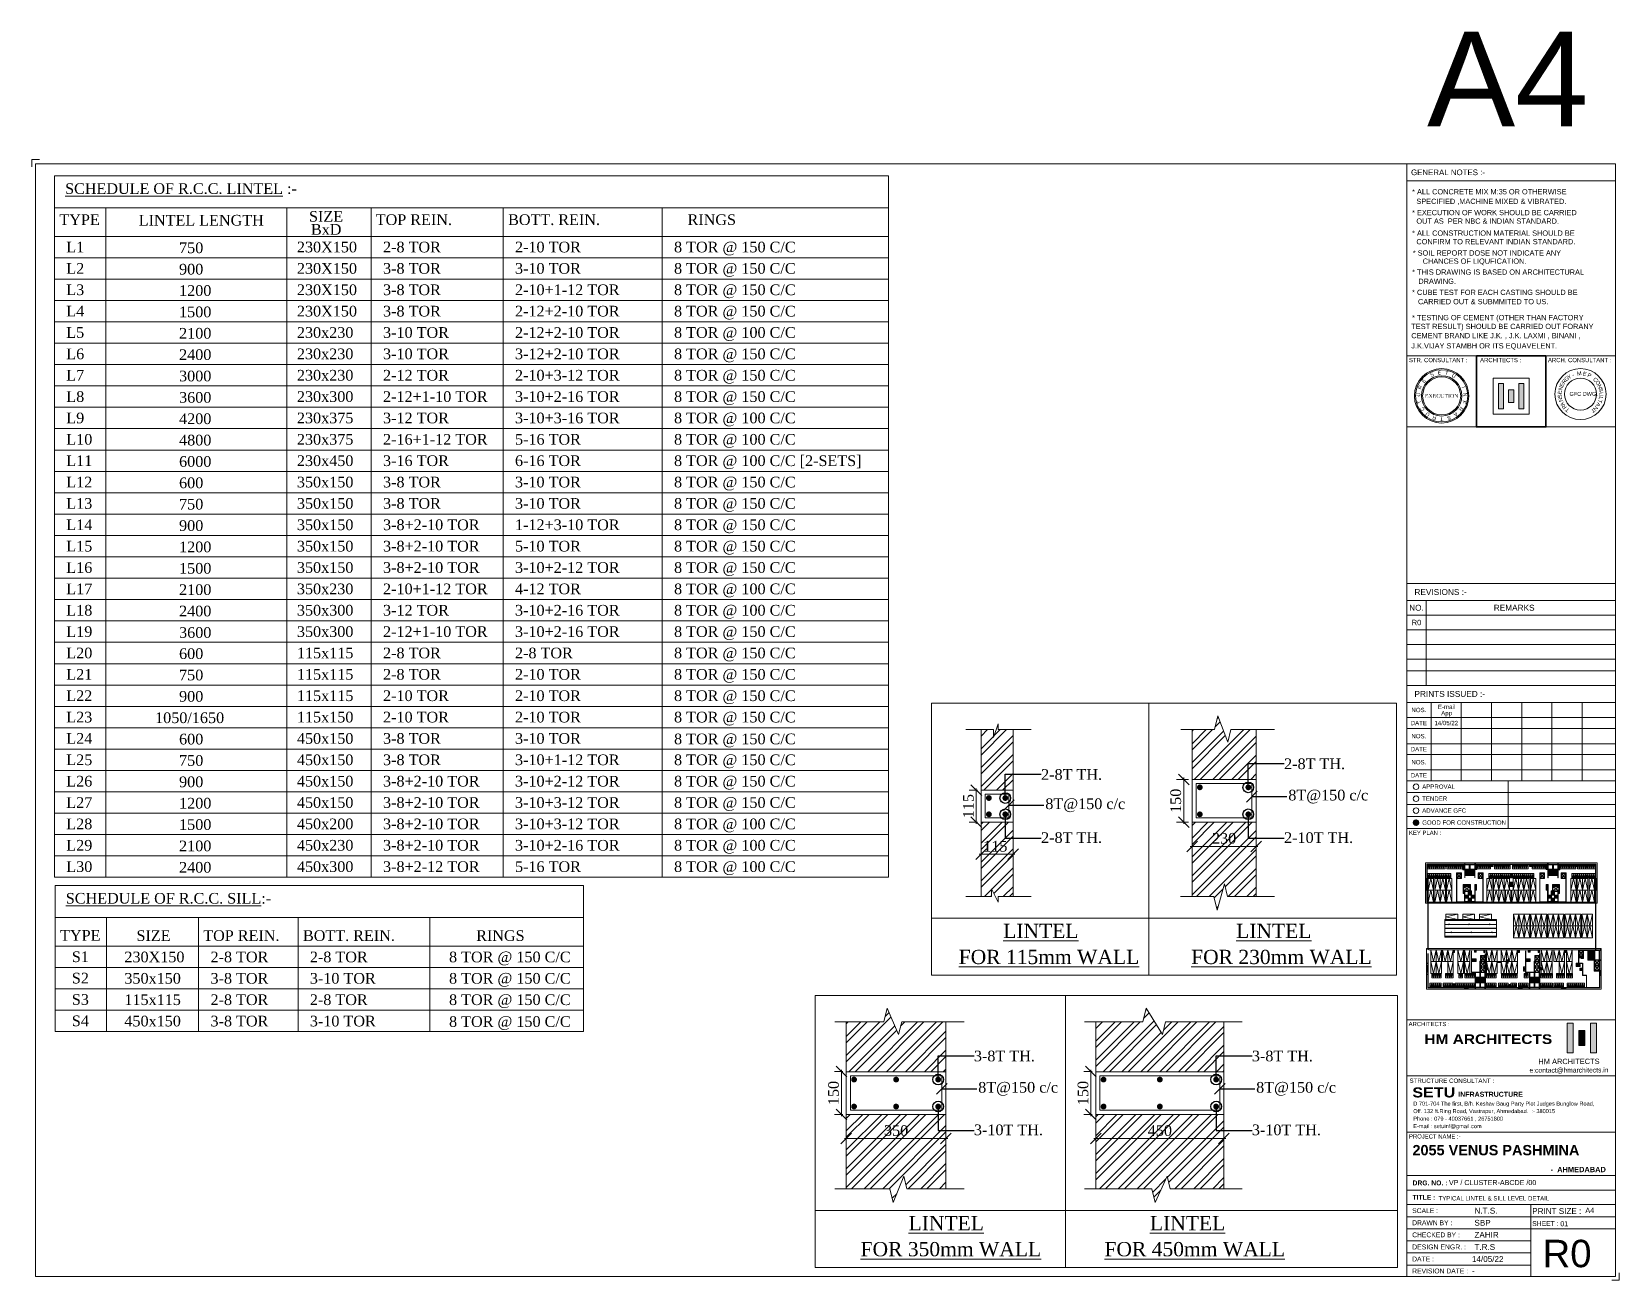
# Paper-space layout 'LINTEL' of a CAD drawing. Header units: inches. Extents: x 13 to 310, y 85 to 319.
# The model-space entities are those that its viewports show. They can reach past a viewport. Long polylines and large blocks are cut down to what shows.
import ezdxf
from ezdxf.enums import TextEntityAlignment as Align

# ---------------------------------------------------------------- set-up
doc = ezdxf.new("R2010")
doc.units = ezdxf.units.IN
doc.header["$MEASUREMENT"] = 0
doc.layers.add('AL RCP_Dim 01', color=11, linetype='Continuous')
for name, color, linetype, lineweight in [('g-text', 8, 'Continuous', 9), ('KEY PLAN', 8, 'Continuous', 0), ('M-WALL', 7, 'Continuous', 5), ('S-DIM L.S.', 7, 'Continuous', 0), ('S-HATCH', 8, 'Continuous', 0), ('S-SECTION MARK', 7, 'Continuous', 0), ('S-SHEET', 251, 'Continuous', 0), ('S-TEXT B', 7, 'Continuous', 0), ('S-TEXT L.S. BEAM NO.', 30, 'Continuous', 5), ('S-TEXT SHEET', 7, 'Continuous', 0), ('S-TEXT TITLE', 1, 'Continuous', 0), ('S-TEXT. L.S.', 7, 'Continuous', 0), ('SEC.LINTEL', 5, 'Continuous', 0), ('SEC.STEEL', 6, 'Continuous', 0), ('SEC.WALL', 25, 'Continuous', 0), ('sheet', 252, 'Continuous', 0), ('TRANS-STAMP', 1, 'Continuous', 9)]:
    doc.layers.add(name, color=color, linetype=linetype, lineweight=lineweight)
doc.layers.add('S-COLUMN & WALL', color=7, linetype='Continuous', lineweight=18, true_color=0xfa321e)
doc.styles.add('AR', font='ARIALUNI.TTF', dxfattribs={"width": 0.8})
doc.styles.add('ARIAL', font='arial.ttf')
doc.styles.add('Sijcon 1', font='')
doc.styles.add('Sijcon 2', font='arialbd.ttf')
doc.styles.add('TEXT', font='times.ttf')
doc.styles.get('Sijcon 1').set_extended_font_data('Arial Black')
doc.dimstyles.new('SETU_1', dxfattribs={"dimtxt": 200, "dimasz": 150, "dimexe": 100, "dimexo": 50, "dimgap": 35, "dimtad": 1, "dimdec": 0, "dimzin": 0, "dimdsep": 46, "dimtxsty": 'Standard', "dimblk": 'OBLIQUE', "dimcen": 150, "dimdle": 25, "dimclrd": 256, "dimclre": 7, "dimclrt": 256, "dimadec": 0, "dimazin": 0, "dimtfac": 1, "dimtdec": 0, "dimtofl": 0, "dimtmove": 1, "dimatfit": 3, "dimfxl": 0, "dimtolj": 1, "dimtzin": 0, "dimlwd": -1, "dimlwe": 5, "dimarcsym": 0})
doc.dimstyles.get("Standard").update_dxf_attribs({"dimtxt": 0.18, "dimasz": 0.18, "dimexe": 0.18, "dimexo": 0.0625, "dimgap": 0.09, "dimtad": 0, "dimtih": 1, "dimtoh": 1, "dimdec": 4, "dimzin": 0, "dimdsep": 46, "dimtxsty": 'Standard', "dimcen": 0.09, "dimadec": 0, "dimazin": 0, "dimtfac": 1, "dimtdec": 4, "dimtofl": 0, "dimtmove": 0, "dimatfit": 3, "dimfxl": 0, "dimtolj": 1, "dimtzin": 0, "dimarcsym": 0})

psp = doc.layouts.new('LINTEL')

# ---------------------------------------------------------------- texts
at = {"layer": 'S-TEXT TITLE', "color": 1, "style": 'ARIAL'}
for s, height, p in [('A4', 17.678, (274.2, 300.92)), ('VP / CLUSTER-ABCDE /00', 0.9527, (278.28, 102.67)), ('TYPICAL LINTEL & SILL LEVEL DETAIL', 0.8113, (276.33, 99.79)), ('A4', 0.953, (303.82, 97.46)), ('01', 0.953, (299.12, 94.96))]:
    psp.add_text(s, height=height, dxfattribs=at).set_placement(p)

msp = doc.modelspace()

# ---------------------------------------------------------------- texts
at = {"layer": 'S-TEXT L.S. BEAM NO.', "color": 7, "style": 'TEXT'}
for s, p in [('%%USCHEDULE OF R.C.C. SILL%%U:-', (-32883.5, 12948)), ('%%USCHEDULE OF R.C.C. LINTEL%%U :-', (-19847.4, 12948)), ('SIZE', (-15282, 12427.8)), ('TYPE', (-32989.4, 12253.5)), ('SIZE', (-31560, 12249.4)), ('TOP REIN.', (-30310.9, 12249.4)), ('BOTT. REIN.', (-28444.2, 12249.4)), ('RINGS', (-25203.1, 12249.4)), ('TYPE', (-19953.4, 12366.2)), ('BxD', (-15245.9, 12184)), ('TOP REIN.', (-14032.8, 12366.2)), ('BOTT. REIN.', (-11555.9, 12366.2)), ('RINGS', (-8197.5, 12366.2)), ('S1', (-32770.5, 11853.5)), ('230X150', (-31786.8, 11849.4)), ('2-8 TOR', (-30175.1, 11849.4)), ('2-8 TOR', (-28315.6, 11849.4)), ('8 TOR @ 150 C/C', (-25710.5, 11849.4)), ('L1', (-19824.7, 11853.5)), ('230X150', (-15508.7, 11853.5)), ('2-8 TOR', (-13897, 11853.5)), ('2-10 TOR', (-11427.3, 11853.5)), ('8 TOR @ 150 C/C', (-8450.3, 11853.5)), ('S2', (-32770.5, 11453.5)), ('350x150', (-31786.8, 11449.4)), ('3-8 TOR', (-30175.1, 11449.4)), ('3-10 TOR', (-28315.6, 11449.4)), ('8 TOR @ 150 C/C', (-25710.5, 11449.4)), ('L2', (-19824.7, 11453.5)), ('230X150', (-15508.7, 11453.5)), ('3-8 TOR', (-13897, 11453.5)), ('3-10 TOR', (-11427.3, 11453.5)), ('8 TOR @ 150 C/C', (-8450.3, 11453.5)), ('S3', (-32770.5, 11053.5)), ('115x115', (-31786.8, 11049.4)), ('2-8 TOR', (-30175.1, 11049.4)), ('2-8 TOR', (-28315.6, 11049.4)), ('8 TOR @ 150 C/C', (-25710.5, 11049.4)), ('L3', (-19824.7, 11053.5)), ('230X150', (-15508.7, 11053.5)), ('3-8 TOR', (-13897, 11053.5)), ('2-10+1-12 TOR', (-11427.3, 11053.5)), ('8 TOR @ 150 C/C', (-8450.3, 11053.5)), ('S4', (-32770.5, 10653.5)), ('450x150', (-31786.8, 10649.4)), ('3-8 TOR', (-30175.1, 10649.4)), ('3-10 TOR', (-28315.6, 10649.4)), ('8 TOR @ 150 C/C', (-25710.5, 10640.3)), ('L4', (-19824.7, 10653.5)), ('230X150', (-15508.7, 10653.5)), ('3-8 TOR', (-13897, 10653.5)), ('2-12+2-10 TOR', (-11427.3, 10653.5)), ('8 TOR @ 150 C/C', (-8450.3, 10653.5)), ('L5', (-19824.7, 10253.5)), ('230x230', (-15508.7, 10253.5)), ('3-10 TOR', (-13897, 10253.5)), ('2-12+2-10 TOR', (-11427.3, 10253.5)), ('8 TOR @ 100 C/C', (-8450.3, 10253.5)), ('L6', (-19824.7, 9853.5)), ('230x230', (-15508.7, 9853.5)), ('3-10 TOR', (-13897, 9853.5)), ('3-12+2-10 TOR', (-11427.3, 9853.5)), ('8 TOR @ 150 C/C', (-8450.3, 9853.5)), ('L7', (-19824.7, 9453.5)), ('230x230', (-15508.7, 9453.5)), ('2-12 TOR', (-13897, 9453.5)), ('2-10+3-12 TOR', (-11427.3, 9453.5)), ('8 TOR @ 150 C/C', (-8450.3, 9453.5)), ('L8', (-19824.7, 9053.5)), ('230x300', (-15508.7, 9053.5)), ('2-12+1-10 TOR', (-13897, 9053.5)), ('3-10+2-16 TOR', (-11427.3, 9053.5)), ('8 TOR @ 150 C/C', (-8450.3, 9053.5)), ('L9', (-19824.7, 8653.5)), ('230x375', (-15508.7, 8653.5)), ('3-12 TOR', (-13897, 8653.5)), ('3-10+3-16 TOR', (-11427.3, 8653.5)), ('8 TOR @ 100 C/C', (-8450.3, 8653.5)), ('L10', (-19824.7, 8253.5)), ('230x375', (-15508.7, 8253.5)), ('2-16+1-12 TOR', (-13897, 8253.5)), ('5-16 TOR', (-11427.3, 8253.5)), ('8 TOR @ 100 C/C', (-8450.3, 8253.5)), ('L11', (-19824.7, 7853.5)), ('230x450', (-15508.7, 7853.5)), ('3-16 TOR', (-13897, 7853.5)), ('6-16 TOR', (-11427.3, 7853.5)), ('8 TOR @ 100 C/C [2-SETS]', (-8450.3, 7853.5)), ('L12', (-19824.7, 7453.5)), ('350x150', (-15508.7, 7453.5)), ('3-8 TOR', (-13897, 7453.5)), ('3-10 TOR', (-11427.3, 7453.5)), ('8 TOR @ 150 C/C', (-8450.3, 7453.5)), ('L13', (-19824.7, 7053.5)), ('350x150', (-15508.7, 7053.5)), ('3-8 TOR', (-13897, 7053.5)), ('3-10 TOR', (-11427.3, 7053.5)), ('8 TOR @ 150 C/C', (-8450.3, 7053.5)), ('L14', (-19824.7, 6653.5)), ('350x150', (-15508.7, 6653.5)), ('3-8+2-10 TOR', (-13897, 6653.5)), ('1-12+3-10 TOR', (-11427.3, 6653.5)), ('8 TOR @ 150 C/C', (-8450.3, 6653.5)), ('L15', (-19824.7, 6253.5)), ('350x150', (-15508.7, 6253.5)), ('3-8+2-10 TOR', (-13897, 6253.5)), ('5-10 TOR', (-11427.3, 6253.5)), ('8 TOR @ 150 C/C', (-8450.3, 6253.5)), ('L16', (-19824.7, 5853.5)), ('350x150', (-15508.7, 5853.5)), ('3-8+2-10 TOR', (-13897, 5853.5)), ('3-10+2-12 TOR', (-11427.3, 5853.5)), ('8 TOR @ 150 C/C', (-8450.3, 5853.5)), ('L17', (-19824.7, 5453.5)), ('350x230', (-15508.7, 5453.5)), ('2-10+1-12 TOR', (-13897, 5453.5)), ('4-12 TOR', (-11427.3, 5453.5)), ('8 TOR @ 100 C/C', (-8450.3, 5453.5)), ('L18', (-19824.7, 5053.5)), ('350x300', (-15508.7, 5053.5)), ('3-12 TOR', (-13897, 5053.5)), ('3-10+2-16 TOR', (-11427.3, 5053.5)), ('8 TOR @ 100 C/C', (-8450.3, 5053.5)), ('L19', (-19824.7, 4653.5)), ('350x300', (-15508.7, 4653.5)), ('2-12+1-10 TOR', (-13897, 4653.5)), ('3-10+2-16 TOR', (-11427.3, 4653.5)), ('8 TOR @ 150 C/C', (-8450.3, 4653.5)), ('L20', (-19824.7, 4253.5)), ('115x115', (-15508.7, 4253.5)), ('2-8 TOR', (-13897, 4253.5)), ('2-8 TOR', (-11427.3, 4253.5)), ('8 TOR @ 150 C/C', (-8450.3, 4253.5)), ('L21', (-19824.7, 3853.5)), ('115x115', (-15508.7, 3853.5)), ('2-8 TOR', (-13897, 3853.5)), ('2-10 TOR', (-11427.3, 3853.5)), ('8 TOR @ 150 C/C', (-8450.3, 3853.5)), ('L22', (-19824.7, 3453.5)), ('115x115', (-15508.7, 3453.5)), ('2-10 TOR', (-13897, 3453.5)), ('2-10 TOR', (-11427.3, 3453.5)), ('8 TOR @ 150 C/C', (-8450.3, 3453.5)), ('L23', (-19824.7, 3053.5)), ('115x150', (-15508.7, 3053.5)), ('2-10 TOR', (-13897, 3053.5)), ('2-10 TOR', (-11427.3, 3053.5)), ('8 TOR @ 150 C/C', (-8450.3, 3053.5)), ('L24', (-19824.7, 2653.5)), ('450x150', (-15508.7, 2653.5)), ('3-8 TOR', (-13897, 2653.5)), ('3-10 TOR', (-11427.3, 2653.5)), ('8 TOR @ 150 C/C', (-8450.3, 2644.4)), ('L25', (-19824.7, 2253.5)), ('450x150', (-15508.7, 2253.5)), ('3-8 TOR', (-13897, 2253.5)), ('3-10+1-12 TOR', (-11427.3, 2253.5)), ('8 TOR @ 150 C/C', (-8450.3, 2253.5)), ('L26', (-19824.7, 1853.5)), ('450x150', (-15508.7, 1853.5)), ('3-8+2-10 TOR', (-13897, 1853.5)), ('3-10+2-12 TOR', (-11427.3, 1853.5)), ('8 TOR @ 150 C/C', (-8450.3, 1853.5)), ('L27', (-19824.7, 1453.5)), ('450x150', (-15508.7, 1453.5)), ('3-8+2-10 TOR', (-13897, 1453.5)), ('3-10+3-12 TOR', (-11427.3, 1453.5)), ('8 TOR @ 150 C/C', (-8450.3, 1453.5)), ('L28', (-19824.7, 1053.5)), ('450x200', (-15508.7, 1053.5)), ('3-8+2-10 TOR', (-13897, 1053.5)), ('3-10+3-12 TOR', (-11427.3, 1053.5)), ('8 TOR @ 100 C/C', (-8450.3, 1053.5)), ('L29', (-19824.7, 653.5)), ('450x230', (-15508.7, 653.5)), ('3-8+2-10 TOR', (-13897, 653.5)), ('3-10+2-16 TOR', (-11427.3, 653.5)), ('8 TOR @ 100 C/C', (-8450.3, 653.5)), ('L30', (-19824.7, 253.5)), ('450x300', (-15508.7, 253.5)), ('3-8+2-12 TOR', (-13897, 253.5)), ('5-16 TOR', (-11427.3, 253.5)), ('8 TOR @ 100 C/C', (-8450.3, 253.5))]:
    msp.add_text(s, height=200, dxfattribs=at).set_placement(p, align=Align.MIDDLE_LEFT)
for s, p in [('LINTEL LENGTH', (-18469, 12255.2)), ('750', (-17714.1, 11739)), ('900', (-17714.1, 11339)), ('1200', (-17714.1, 10939)), ('1500', (-17714.1, 10539)), ('2100', (-17714.1, 10139)), ('2400', (-17714.1, 9739)), ('3000', (-17714.1, 9339)), ('3600', (-17714.1, 8939)), ('4200', (-17714.1, 8539)), ('4800', (-17714.1, 8139)), ('6000', (-17714.1, 7739)), ('600', (-17714.1, 7339)), ('750', (-17714.1, 6939)), ('900', (-17714.1, 6539)), ('1200', (-17714.1, 6139)), ('1500', (-17714.1, 5739)), ('2100', (-17714.1, 5339)), ('2400', (-17714.1, 4939)), ('3600', (-17714.1, 4536.9)), ('600', (-17714.1, 4141.1)), ('750', (-17714.1, 3741.1)), ('900', (-17714.1, 3341.1)), ('1050/1650', (-18162.8, 2941.1)), ('600', (-17714.1, 2541.1)), ('750', (-17714.1, 2141.1)), ('900', (-17714.1, 1741.1)), ('1200', (-17714.1, 1341.1)), ('1500', (-17714.1, 941.1)), ('2100', (-17714.1, 541.1)), ('2400', (-17714.1, 141.1))]:
    msp.add_text(s, height=200, dxfattribs=at).set_placement(p)
at = {"layer": 'S-TEXT L.S. BEAM NO.', "linetype": 'ByBlock', "style": 'TEXT'}
for s, p in [('%%ULINTEL', (-193.8, 512.4)), ('%%ULINTEL', (3075.5, 512.4)), ('%%ULINTEL', (6638.2, 512.4)), ('%%ULINTEL', (10026, 512.4)), ('%%UFOR 115mm WALL', (-817.9, 147.6)), ('%%UFOR 230mm WALL', (2444.2, 147.6)), ('%%UFOR 350mm WALL', (5964.3, 147.6)), ('%%UFOR 450mm WALL', (9387.6, 147.6))]:
    msp.add_text(s, height=200, dxfattribs=at).set_placement(p)
at = {"layer": 'S-TEXT. L.S.', "style": 'TEXT'}
for s, p in [('2-8T TH.', (3748.9, 2884.9)), ('3-8T TH.', (7555.2, 2884.9)), ('3-8T TH.', (11457.1, 2884.9)), ('2-8T TH.', (337.9, 2734.9)), ('8T@150 c/c', (397.6, 2323.5)), ('8T@150 c/c', (3808.6, 2445.1)), ('8T@150 c/c', (7615, 2445.1)), ('8T@150 c/c', (11516.8, 2445.1)), ('2-8T TH.', (337.9, 1848.3)), ('2-10T TH.', (3748.9, 1847.8)), ('3-10T TH.', (7555.2, 1847.8)), ('3-10T TH.', (11457.1, 1847.8))]:
    msp.add_text(s, height=150, dxfattribs=at).set_placement(p)

# ---------------------------------------------------------------- blocks, each defined once
blk = doc.blocks.new('A$C7C78138B')
at = {"color": 162, "lineweight": 5, "true_color": 0x0f21bd}
for radius in [385, 369, 285, 269]:
    blk.add_circle((385, 385), radius, dxfattribs=at)
at = {"color": 34, "true_color": 0x9f5014}
for s, rotation, p in [('S', 24.3584, (260, 662)), ('E', 5.7882, (355, 687)), ('T', 347.218, (452, 681)), ('U', 328.6478, (543, 645)), ('R', 68.6649, (102, 496)), ('E', 50.0947, (152, 580)), ('I', 291.5074, (668, 497)), ('U', 87.2351, (82, 400)), ('T', 105.8053, (93, 303)), ('C', 124.3756, (135, 214)), ('R', 235.7968, (636, 215)), ('F', 254.367, (678, 303)), ('N', 272.9372, (689, 401)), ('U', 142.9458, (202, 143)), ('R', 161.516, (289, 97)), ('T', 180.0862, (386, 82)), ('S', 198.6564, (482, 98)), ('A', 217.2266, (569, 144))]:
    blk.add_text(s, height=52.9, rotation=rotation, dxfattribs=at).set_placement(p, align=Align.CENTER)
at = {"color": 1, "true_color": 0xe61414, "style": 'TEXT'}
blk.add_text('EXECUTION', height=54.2, dxfattribs=at).set_placement((385, 385), align=Align.MIDDLE)
blk = doc.blocks.new('A$Cd693c60f')
at = {"layer": 'g-text'}
h = blk.add_hatch(color=250, dxfattribs=at)
h.paths.add_polyline_path([(4311, -4816), (4311, -2495), (3847, -2495), (3847, -4816)])
h.paths.add_polyline_path([(3382, -4235), (3382, -3075), (2918, -3075), (2918, -4235)])
h.paths.add_polyline_path([(2454, -4816), (2454, -2495), (1990, -2495), (1990, -4816)])
at = {"layer": 'Defpoints', "color": 3, "lineweight": 35}
blk.add_lwpolyline([(0, 0), (6300, 0), (6300, -6439), (0, -6439)], close=True, dxfattribs=at)
at = {"layer": 'g-text'}
for p, q in [((2454, -2495), (1990, -2495)), ((1990, -2495), (1990, -4816)), ((2454, -4816), (2454, -2495)), ((4311, -2495), (3847, -2495)), ((3847, -2495), (3847, -4816)), ((4311, -4816), (4311, -2495)), ((3382, -3075), (2918, -3075)), ((2918, -3075), (2918, -4235)), ((2918, -4235), (3382, -4235)), ((3382, -4235), (3382, -3075)), ((1990, -4816), (2454, -4816)), ((3847, -4816), (4311, -4816))]:
    blk.add_line(p, q, dxfattribs=at)
blk.add_lwpolyline([(1526, -2031), (4775, -2031), (4775, -5280), (1526, -5280)], close=True, dxfattribs=at)
blk = doc.blocks.new('A$C566F18D9')
at = {"layer": 'TRANS-STAMP', "linetype": 'Continuous'}
for radius in [2232, 1392]:
    blk.add_circle((0, 0), radius, dxfattribs=at)
at = {"layer": 'M-WALL', "color": 1, "style": 'AR', "width": 0.8}
blk.add_text('GFC DWG.', height=347.1, dxfattribs=at).set_placement((-961, -154))
at = {"layer": 'M-WALL', "color": 1, "attachment_point": 1}
for s, insert, char_height, width, rotation in [('\\fArial|b0|i0|c0|p34;\\W1.0000000000;\\T0.7500000000;\\o\\lG', (-1469, 1354), 347.11, 689.24, 43.46356), ('\\fArial|b0|i0|c0|p34;\\W1.0000000000;\\T0.7500000000;\\o\\lY', (-1205, 1588), 347.11, 659.89, 32.63863), ('\\fArial|b0|i0|c0|p34;\\W1.0000000000;\\T0.7500000000;\\o\\l-', (-785, 1826), 347.11, 483.96, 21.81371), ('{\\T0.75;M}', (-334, 1948), 347.1, 427.37, 9.53062), ('{\\T0.75;E}', (258, 1977), 347.1, 662.02, 347.88076), ('{\\T0.75;P}', (708, 1858), 347.1, 572.04, 337.05584), ('\\fArial|b0|i0|c0|p34;\\W1.0000000000;\\T0.7500000000;\\o\\lC', (1307, 1510), 347.11, 663.91, 315.40598), ('\\fArial|b0|i0|c0|p34;\\W1.0000000000;\\T0.7500000000;\\o\\lE', (-1989, 21), 347.11, 622.95, 86.76327), ('\\fArial|b0|i0|c0|p34;\\W1.0000000000;\\T0.7500000000;\\o\\lN', (-1952, 386), 347.11, 651.12, 75.93834), ('\\fArial|b0|i0|c0|p34;\\W1.0000000000;\\T0.7500000000;\\o\\lE', (-1841, 754), 347.11, 622.95, 65.11342), ('\\fArial|b0|i0|c0|p34;\\W1.0000000000;\\T0.7500000000;\\o\\lR', (-1681, 1067), 347.11, 649.94, 54.28849), ('\\fArial|b0|i0|c0|p34;\\W1.0000000000;\\T0.7500000000;\\o\\lO', (1560, 1249), 347.11, 691.61, 304.58105), ('\\fArial|b0|i0|c0|p34;\\W1.0000000000;\\T0.7500000000;\\o\\lN', (1779, 892), 347.11, 651.12, 293.75613), ('\\fArial|b0|i0|c0|p34;\\W1.0000000000;\\T0.7500000000;\\o\\lS', (1917, 559), 347.11, 639.52, 282.9312), ('\\fArial|b0|i0|c0|p34;\\W1.0000000000;\\T0.7500000000;\\o\\lU', (1982, 171), 347.11, 649.94, 272.10627), ('\\fArial|b0|i0|c0|p34;\\W1.0000000000;\\T0.7500000000;\\o\\lS', (-1960, -379), 347.11, 639.52, 97.5882), ('\\fArial|b0|i0|c0|p34;\\W1.0000000000;\\T0.7500000000;\\o\\lN', (-1854, -722), 347.11, 651.12, 108.41313), ('\\fArial|b0|i0|c0|p34;\\W1.0000000000;\\T0.7500000000;\\o\\lA', (-1654, -1113), 347.11, 662.02, 119.23805), ('\\fArial|b0|i0|c0|p34;\\W1.0000000000;\\T0.7500000000;\\o\\lR', (-1447, -1367), 347.11, 649.94, 130.06298), ('\\fArial|b0|i0|c0|p34;\\W1.0000000000;\\T0.7500000000;\\o\\lT', (-1156, -1622), 347.11, 622.71, 140.88791), ('\\fArial|b0|i0|c0|p34;\\W1.0000000000;\\T0.7500000000;\\o\\lT', (1322, -1489), 347.11, 622.71, 217.98163), ('\\fArial|b0|i0|c0|p34;\\W1.0000000000;\\T0.7500000000;\\o\\lN', (1561, -1234), 347.11, 651.12, 228.80656), ('\\fArial|b0|i0|c0|p34;\\W1.0000000000;\\T0.7500000000;\\o\\lA', (1797, -864), 347.11, 662.02, 239.63149), ('\\fArial|b0|i0|c0|p34;\\W1.0000000000;\\T0.7500000000;\\o\\lT', (1915, -546), 347.11, 622.71, 250.45642), ('\\fArial|b0|i0|c0|p34;\\W1.0000000000;\\T0.7500000000;\\o\\lL', (1975, -229), 347.11, 572.04, 261.28134)]:
    blk.add_mtext(s, dxfattribs=dict(at, insert=insert, char_height=char_height, width=width, rotation=rotation))
blk = doc.blocks.new('A$Cd7a483e2')
at = {"layer": 'S-SHEET'}
for p, q in [((0, 37.77), (110.89, 37.77)), ((0, 37.77), (110.89, 37.77)), ((0, 37.77), (110.89, 37.77)), ((36.96, 0), (36.96, 37.77)), ((73.93, 0), (73.93, 37.77)), ((0, 0), (110.89, 0))]:
    blk.add_line(p, q, dxfattribs=at)
at = {"color": 3, "lineweight": 0, "xscale": 0.03759877620887916, "yscale": 0.03759877620887916, "zscale": 0.03759877620887916}
blk.add_blockref('A$C7C78138B', (4.02, 2.02), dxfattribs=at)
at = {"layer": 'AL RCP_Dim 01', "xscale": 0.006080300173289902, "yscale": 0.006080300173289902, "zscale": 0.006080300173289902}
blk.add_blockref('A$C566F18D9', (92.33, 17.43), dxfattribs=at)
at = {"layer": 'S-TEXT B', "xscale": 0.005866805497693156, "yscale": 0.005866805497693156, "zscale": 0.005866805497693156}
blk.add_blockref('A$Cd693c60f', (36.96, 37.77), dxfattribs=at)
at = {"layer": 'S-TEXT SHEET', "style": 'ARIAL', "width": 1}
for s, p in [('STR. CONSULTANT :', (1.12, 35.54)), (' ARCHITECTS :', (38.08, 35.54)), ('ARCH. CONSULTANT :', (75.05, 35.54))]:
    blk.add_text(s, height=2.2493, dxfattribs=at).set_placement(p, align=Align.MIDDLE_LEFT)
blk = doc.blocks.new('seert')
at = {"layer": 'S-TEXT SHEET', "true_color": 0xe61414}
h = blk.add_hatch(dxfattribs=at)
h.set_pattern_fill('ANSI31', color=1, scale=1.001945, style=0)
h.set_pattern_definition([(45, (1721.53098, 242.79896), (-0.0885602505, 0.0885602505), [])])
h.paths.add_polyline_path([(-39.46, -1.6, 1), (-37.96, -1.6, 1)])
at = {"layer": 'S-TEXT SHEET'}
h = blk.add_hatch(color=256, dxfattribs=at)
h.dxf.hatch_style = 1
h.paths.add_polyline_path([(1.35, -62.65), (2.91, -62.65), (2.91, -54.8), (1.35, -54.8)])
h = blk.add_hatch(color=256, dxfattribs=at)
h.dxf.hatch_style = 1
h.paths.add_polyline_path([(4.46, -60.69), (6.02, -60.69), (6.02, -56.76), (4.46, -56.76)])
h = blk.add_hatch(color=256, dxfattribs=at)
h.dxf.hatch_style = 1
h.paths.add_polyline_path([(7.58, -62.65), (9.13, -62.65), (9.13, -54.8), (7.58, -54.8)])
at = {"layer": 'KEY PLAN'}
for p, q in [((-36.18, -12.3, 0), (-25.81, -12.3, 0)), ((-36.18, -12.3, 0), (-36.18, -16.41, 0)), ((-25.81, -12.3, 0), (-25.81, -16.22, 0)), ((-25.81, -12.3, 0), (-25.74, -12.3, 0)), ((-25.74, -12.3, 0), (-25.74, -16.22, 0)), ((-25.74, -12.3, 0), (-23.15, -12.3, 0)), ((-23.15, -16.22, 0), (-23.15, -12.3, 0)), ((-23.15, -12.3, 0), (-22.98, -12.3, 0)), ((-3.89, -12.3, 0), (-22.98, -12.3, 0)), ((-22.98, -12.3, 0), (-22.98, -13.48, 0)), ((-3.72, -12.3, 0), (-3.89, -12.3, 0)), ((-3.89, -12.3, 0), (-3.89, -13.48, 0)), ((-3.72, -12.3, 0), (-1.13, -12.3, 0)), ((-3.72, -16.22, 0), (-3.72, -12.3, 0)), ((-1.13, -12.3, 0), (-1.13, -16.22, 0)), ((-1.06, -12.3, 0), (-1.13, -12.3, 0)), ((-1.06, -12.3, 0), (-1.06, -16.22, 0)), ((9.31, -12.3, 0), (-1.06, -12.3, 0)), ((9.31, -12.3, 0), (9.31, -16.41, 0)), ((-35.77, -16.41, 0), (-36.18, -16.41, 0)), ((-36.18, -16.41, 0), (-36.18, -19.48, 0)), ((-35.84, -16.47, 0), (-36.11, -16.47, 0)), ((-36.11, -16.47, 0), (-36.11, -19.42, 0)), ((-35.84, -22.66, 0), (-35.84, -12.64, 0)), ((-35.84, -12.64, 0), (8.96, -12.64, 0)), ((-35.84, -19.42, 0), (-35.84, -16.47, 0)), ((-35.77, -22.66, 0), (-35.77, -12.7, 0)), ((-35.77, -12.7, 0), (8.9, -12.7, 0)), ((-35.77, -19.48, 0), (-35.77, -16.41, 0)), ((-35.62, -13.84, 0), (-35.37, -12.7, 0)), ((-35.11, -12.7, 0), (-35.62, -12.7, 0)), ((-35.62, -12.7, 0), (-35.62, -13.84, 0)), ((-35.62, -13.84, 0), (-35.11, -13.84, 0)), ((-35.62, -15.08, 0), (-35.37, -16.22, 0)), ((-35.62, -15.08, 0), (-35.11, -15.08, 0)), ((-35.62, -16.22, 0), (-35.62, -15.08, 0)), ((-35.11, -16.22, 0), (-35.62, -16.22, 0)), ((-35.37, -12.7, 0), (-35.11, -13.84, 0)), ((-35.37, -16.22, 0), (-35.11, -15.08, 0)), ((-35.11, -13.84, 0), (-34.86, -12.7, 0)), ((-35.11, -13.84, 0), (-35.11, -12.7, 0)), ((-34.6, -12.7, 0), (-35.11, -12.7, 0)), ((-35.11, -12.7, 0), (-35.11, -13.84, 0)), ((-35.11, -13.84, 0), (-34.6, -13.84, 0)), ((-35.11, -15.08, 0), (-34.86, -16.22, 0)), ((-35.11, -15.08, 0), (-35.11, -16.22, 0)), ((-35.11, -15.08, 0), (-34.6, -15.08, 0)), ((-35.11, -16.22, 0), (-35.11, -15.08, 0)), ((-34.6, -16.22, 0), (-35.11, -16.22, 0)), ((-34.86, -12.7, 0), (-34.6, -13.84, 0)), ((-34.86, -16.22, 0), (-34.6, -15.08, 0)), ((-34.6, -13.84, 0), (-34.34, -12.7, 0)), ((-34.6, -13.84, 0), (-34.6, -12.7, 0)), ((-34.09, -12.7, 0), (-34.6, -12.7, 0)), ((-34.6, -12.7, 0), (-34.6, -13.84, 0)), ((-34.6, -13.84, 0), (-34.09, -13.84, 0)), ((-34.6, -15.08, 0), (-34.34, -16.22, 0)), ((-34.6, -15.08, 0), (-34.6, -16.22, 0)), ((-34.6, -15.08, 0), (-34.09, -15.08, 0)), ((-34.6, -16.22, 0), (-34.6, -15.08, 0)), ((-34.09, -16.22, 0), (-34.6, -16.22, 0)), ((-34.34, -12.7, 0), (-34.09, -13.84, 0)), ((-34.34, -16.22, 0), (-34.09, -15.08, 0)), ((-34.09, -13.84, 0), (-33.83, -12.7, 0)), ((-34.09, -13.84, 0), (-34.09, -12.7, 0)), ((-33.58, -12.7, 0), (-34.09, -12.7, 0)), ((-34.09, -12.7, 0), (-34.09, -13.84, 0)), ((-34.09, -13.84, 0), (-33.58, -13.84, 0)), ((-34.09, -15.08, 0), (-33.83, -16.22, 0)), ((-34.09, -15.08, 0), (-34.09, -16.22, 0)), ((-34.09, -15.08, 0), (-33.58, -15.08, 0)), ((-34.09, -16.22, 0), (-34.09, -15.08, 0)), ((-33.58, -16.22, 0), (-34.09, -16.22, 0)), ((-33.83, -12.7, 0), (-33.58, -13.84, 0)), ((-33.83, -16.22, 0), (-33.58, -15.08, 0)), ((-33.58, -13.84, 0), (-33.32, -12.7, 0)), ((-33.58, -13.84, 0), (-33.58, -12.7, 0)), ((-33.06, -12.7, 0), (-33.58, -12.7, 0)), ((-33.58, -12.7, 0), (-33.58, -13.84, 0)), ((-33.58, -13.84, 0), (-33.06, -13.84, 0)), ((-33.58, -15.08, 0), (-33.32, -16.22, 0)), ((-33.58, -15.08, 0), (-33.58, -16.22, 0)), ((-33.58, -15.08, 0), (-33.06, -15.08, 0)), ((-33.58, -16.22, 0), (-33.58, -15.08, 0)), ((-33.06, -16.22, 0), (-33.58, -16.22, 0)), ((-33.32, -12.7, 0), (-33.06, -13.84, 0)), ((-33.32, -16.22, 0), (-33.06, -15.08, 0)), ((-33.06, -13.84, 0), (-32.81, -12.7, 0)), ((-33.06, -13.84, 0), (-33.06, -12.7, 0)), ((-32.55, -12.7, 0), (-33.06, -12.7, 0)), ((-33.06, -12.7, 0), (-33.06, -13.84, 0)), ((-33.06, -13.84, 0), (-32.55, -13.84, 0)), ((-33.06, -15.08, 0), (-32.81, -16.22, 0)), ((-33.06, -15.08, 0), (-33.06, -16.22, 0)), ((-33.06, -15.08, 0), (-32.55, -15.08, 0)), ((-33.06, -16.22, 0), (-33.06, -15.08, 0)), ((-32.55, -16.22, 0), (-33.06, -16.22, 0)), ((-32.81, -12.7, 0), (-32.55, -13.84, 0)), ((-32.81, -16.22, 0), (-32.55, -15.08, 0)), ((-32.55, -13.84, 0), (-32.29, -12.7, 0)), ((-32.55, -13.84, 0), (-32.55, -12.7, 0)), ((-32.04, -12.7, 0), (-32.55, -12.7, 0)), ((-32.55, -12.7, 0), (-32.55, -13.84, 0)), ((-32.55, -13.84, 0), (-32.04, -13.84, 0)), ((-32.55, -15.08, 0), (-32.29, -16.22, 0)), ((-32.55, -15.08, 0), (-32.55, -16.22, 0)), ((-32.55, -15.08, 0), (-32.04, -15.08, 0)), ((-32.55, -16.22, 0), (-32.55, -15.08, 0)), ((-32.04, -16.22, 0), (-32.55, -16.22, 0)), ((-32.29, -12.7, 0), (-32.04, -13.84, 0)), ((-32.29, -16.22, 0), (-32.04, -15.08, 0)), ((-32.04, -13.84, 0), (-31.78, -12.7, 0)), ((-32.04, -13.84, 0), (-32.04, -12.7, 0)), ((-31.53, -12.7, 0), (-32.04, -12.7, 0)), ((-32.04, -12.7, 0), (-32.04, -13.84, 0)), ((-32.04, -13.84, 0), (-31.53, -13.84, 0)), ((-32.04, -15.08, 0), (-31.78, -16.22, 0)), ((-32.04, -15.08, 0), (-32.04, -16.22, 0)), ((-32.04, -15.08, 0), (-31.53, -15.08, 0)), ((-32.04, -16.22, 0), (-32.04, -15.08, 0)), ((-31.53, -16.22, 0), (-32.04, -16.22, 0)), ((-31.78, -12.7, 0), (-31.53, -13.84, 0)), ((-31.78, -16.22, 0), (-31.53, -15.08, 0)), ((-31.53, -13.84, 0), (-31.27, -12.7, 0)), ((-31.53, -13.84, 0), (-31.53, -12.7, 0)), ((-31.01, -12.7, 0), (-31.53, -12.7, 0)), ((-31.53, -12.7, 0), (-31.53, -13.84, 0)), ((-31.53, -13.84, 0), (-31.01, -13.84, 0)), ((-31.53, -15.08, 0), (-31.27, -16.22, 0)), ((-31.53, -15.08, 0), (-31.53, -16.22, 0)), ((-31.53, -15.08, 0), (-31.01, -15.08, 0)), ((-31.53, -16.22, 0), (-31.53, -15.08, 0)), ((-31.01, -16.22, 0), (-31.53, -16.22, 0)), ((-31.27, -12.7, 0), (-31.01, -13.84, 0)), ((-31.27, -16.22, 0), (-31.01, -15.08, 0)), ((-31.01, -13.84, 0), (-31.01, -12.7, 0)), ((-31.01, -15.08, 0), (-30.76, -16.22, 0)), ((-31.01, -15.08, 0), (-31.01, -16.22, 0)), ((-31.01, -15.08, 0), (-30.5, -15.08, 0)), ((-31.01, -16.22, 0), (-31.01, -15.08, 0)), ((-30.5, -16.22, 0), (-31.01, -16.22, 0)), ((-30.84, -12.64, 0), (-30.51, -12.64, 0)), ((-30.84, -13.23, 0), (-30.84, -12.64, 0)), ((-30.51, -13.23, 0), (-30.84, -13.23, 0)), ((-30.77, -12.7, 0), (-30.57, -12.7, 0)), ((-30.77, -13.17, 0), (-30.77, -12.7, 0)), ((-30.57, -13.17, 0), (-30.77, -13.17, 0)), ((-30.76, -16.22, 0), (-30.5, -15.08, 0)), ((-30.57, -12.7, 0), (-30.57, -13.17, 0)), ((-30.51, -12.64, 0), (-30.51, -13.23, 0)), ((-30.51, -13.84, 0), (-30.25, -12.7, 0)), ((-30, -12.7, 0), (-30.51, -12.7, 0)), ((-30.51, -12.7, 0), (-30.51, -13.84, 0)), ((-30.51, -13.84, 0), (-30, -13.84, 0)), ((-30.5, -15.08, 0), (-30.25, -16.22, 0)), ((-30.5, -15.08, 0), (-30.5, -16.22, 0)), ((-30.5, -15.08, 0), (-29.99, -15.08, 0)), ((-30.5, -16.22, 0), (-30.5, -15.08, 0)), ((-29.99, -16.22, 0), (-30.5, -16.22, 0)), ((-30.25, -12.7, 0), (-30, -13.84, 0)), ((-30.25, -16.22, 0), (-29.99, -15.08, 0)), ((-30, -13.84, 0), (-29.74, -12.7, 0)), ((-30, -13.84, 0), (-30, -12.7, 0)), ((-29.48, -12.7, 0), (-30, -12.7, 0)), ((-30, -12.7, 0), (-30, -13.84, 0)), ((-30, -13.84, 0), (-29.48, -13.84, 0)), ((-29.99, -15.08, 0), (-29.73, -16.22, 0)), ((-29.99, -15.08, 0), (-29.99, -16.22, 0)), ((-29.99, -15.08, 0), (-29.48, -15.08, 0)), ((-29.99, -16.22, 0), (-29.99, -15.08, 0)), ((-29.48, -16.22, 0), (-29.99, -16.22, 0)), ((-29.74, -12.7, 0), (-29.48, -13.84, 0)), ((-29.73, -16.22, 0), (-29.48, -15.08, 0)), ((-29.48, -13.84, 0), (-29.23, -12.7, 0)), ((-29.48, -13.84, 0), (-29.48, -12.7, 0)), ((-28.97, -12.7, 0), (-29.48, -12.7, 0)), ((-29.48, -12.7, 0), (-29.48, -13.84, 0)), ((-29.48, -13.84, 0), (-28.97, -13.84, 0)), ((-29.48, -15.08, 0), (-29.48, -16.22, 0)), ((-29.23, -12.7, 0), (-28.97, -13.84, 0)), ((-28.97, -13.84, 0), (-28.72, -12.7, 0)), ((-28.97, -13.84, 0), (-28.97, -12.7, 0)), ((-28.46, -12.7, 0), (-28.97, -12.7, 0)), ((-28.97, -12.7, 0), (-28.97, -13.84, 0)), ((-28.97, -13.84, 0), (-28.46, -13.84, 0)), ((-28.72, -12.7, 0), (-28.46, -13.84, 0)), ((-28.46, -13.84, 0), (-28.2, -12.7, 0)), ((-28.46, -13.84, 0), (-28.46, -12.7, 0)), ((-27.95, -12.7, 0), (-28.46, -12.7, 0)), ((-28.46, -12.7, 0), (-28.46, -13.84, 0)), ((-28.46, -13.84, 0), (-27.95, -13.84, 0)), ((-28.2, -12.7, 0), (-27.95, -13.84, 0)), ((-27.89, -14.92, 0), (-27.96, -14.92, 0)), ((-27.96, -14.92, 0), (-26.65, -14.92, 0)), ((-27.96, -16.43, 0), (-27.96, -14.92, 0)), ((-27.96, -16.43, 0), (-27.96, -22.66, 0)), ((-27.82, -16.43, 0), (-27.96, -16.43, 0)), ((-27.95, -13.84, 0), (-27.69, -12.7, 0)), ((-27.95, -13.84, 0), (-27.95, -12.7, 0)), ((-27.43, -12.7, 0), (-27.95, -12.7, 0)), ((-27.95, -12.7, 0), (-27.95, -13.84, 0)), ((-27.95, -13.84, 0), (-27.43, -13.84, 0)), ((-27.89, -16.43, 0), (-27.89, -22.66, 0)), ((-26.79, -15.09, 0), (-27.82, -15.09, 0)), ((-27.82, -15.09, 0), (-27.82, -16.43, 0)), ((-27.6, -16.3, 0), (-27.82, -16.3, 0)), ((-27.82, -16.3, 0), (-27.82, -16.43, 0)), ((-27.82, -16.43, 0), (-27.6, -16.43, 0)), ((-27.69, -12.7, 0), (-27.43, -13.84, 0)), ((-27.6, -16.43, 0), (-27.6, -16.3, 0)), ((-27.43, -13.84, 0), (-27.18, -12.7, 0)), ((-27.43, -13.84, 0), (-27.43, -12.7, 0)), ((-26.92, -12.7, 0), (-27.43, -12.7, 0)), ((-27.43, -12.7, 0), (-27.43, -13.84, 0)), ((-27.43, -13.84, 0), (-26.92, -13.84, 0)), ((-27.18, -12.7, 0), (-26.92, -13.84, 0)), ((-27.01, -16.3, 0), (-26.79, -16.3, 0)), ((-27.01, -16.43, 0), (-27.01, -16.3, 0)), ((-26.79, -16.43, 0), (-27.01, -16.43, 0)), ((-26.92, -13.84, 0), (-26.67, -12.7, 0)), ((-26.92, -13.84, 0), (-26.92, -12.7, 0)), ((-26.41, -12.7, 0), (-26.92, -12.7, 0)), ((-26.92, -12.7, 0), (-26.92, -13.84, 0)), ((-26.92, -13.84, 0), (-26.41, -13.84, 0)), ((-26.79, -16.43, 0), (-26.79, -15.09, 0)), ((-26.79, -16.3, 0), (-26.79, -16.43, 0)), ((-26.65, -16.43, 0), (-26.79, -16.43, 0)), ((-26.67, -12.7, 0), (-26.41, -13.84, 0)), ((-26.65, -14.92, 0), (-26.65, -16.43, 0)), ((-26.41, -13.84, 0), (-26.41, -12.7, 0)), ((-26.28, -13.6, 0), (-26.28, -13.67, 0)), ((-25.81, -13.6, 0), (-26.28, -13.6, 0)), ((-25.87, -13.67, 0), (-26.28, -13.67, 0)), ((-26.28, -14.01, 0), (-25.87, -14.01, 0)), ((-26.28, -14.01, 0), (-26.28, -14.08, 0)), ((-26.28, -14.08, 0), (-25.81, -14.08, 0)), ((-26.26, -12.64, 0), (-25.93, -12.64, 0)), ((-26.26, -13.55, 0), (-26.26, -12.64, 0)), ((-25.93, -13.55, 0), (-26.26, -13.55, 0)), ((-26.2, -12.7, 0), (-26, -12.7, 0)), ((-26.2, -13.49, 0), (-26.2, -12.7, 0)), ((-26, -13.49, 0), (-26.2, -13.49, 0)), ((-26, -12.7, 0), (-26, -13.49, 0)), ((-25.93, -12.64, 0), (-25.93, -13.55, 0)), ((-25.87, -14.01, 0), (-25.87, -13.67, 0)), ((-25.81, -14.08, 0), (-25.81, -13.6, 0)), ((-25.81, -16.22, 0), (-25.74, -16.22, 0)), ((-23.15, -12.64, 0), (-25.74, -12.64, 0)), ((-25.74, -12.77, 0), (-23.15, -12.77, 0)), ((-25.74, -13.94, 0), (-24.58, -13.94, 0)), ((-25.74, -14.11, 0), (-24.58, -14.11, 0)), ((-25.74, -14.28, 0), (-24.58, -14.28, 0)), ((-25.74, -14.45, 0), (-24.58, -14.45, 0)), ((-25.74, -14.62, 0), (-24.58, -14.62, 0)), ((-25.74, -14.79, 0), (-24.58, -14.79, 0)), ((-25.74, -14.96, 0), (-24.58, -14.96, 0)), ((-25.74, -15.13, 0), (-24.58, -15.13, 0)), ((-25.74, -15.3, 0), (-24.58, -15.3, 0)), ((-25.74, -15.47, 0), (-24.58, -15.47, 0)), ((-25.74, -15.64, 0), (-24.58, -15.64, 0)), ((-25.12, -14.11, 0), (-25.23, -14.28, 0)), ((-25.12, -14.11, 0), (-25.12, -15.75, 0)), ((-25.12, -14.11, 0), (-25.01, -14.28, 0)), ((-24.58, -13.94, 0), (-24.58, -12.77, 0)), ((-24.58, -15.64, 0), (-24.58, -13.94, 0)), ((-24.58, -13.94, 0), (-24.32, -13.94, 0)), ((-24.32, -15.64, 0), (-24.58, -15.64, 0)), ((-24.55, -15.62, 0), (-24.55, -13.96, 0)), ((-24.55, -13.96, 0), (-24.34, -13.96, 0)), ((-24.34, -15.62, 0), (-24.55, -15.62, 0)), ((-24.34, -13.96, 0), (-24.34, -15.62, 0)), ((-24.32, -13.94, 0), (-24.32, -12.77, 0)), ((-23.15, -13.94, 0), (-24.32, -13.94, 0)), ((-24.32, -13.94, 0), (-24.32, -15.64, 0)), ((-23.15, -14.11, 0), (-24.32, -14.11, 0)), ((-23.15, -14.28, 0), (-24.32, -14.28, 0)), ((-23.15, -14.45, 0), (-24.32, -14.45, 0)), ((-23.15, -14.62, 0), (-24.32, -14.62, 0)), ((-23.15, -14.79, 0), (-24.32, -14.79, 0)), ((-23.15, -14.96, 0), (-24.32, -14.96, 0)), ((-23.15, -15.13, 0), (-24.32, -15.13, 0)), ((-23.15, -15.3, 0), (-24.32, -15.3, 0)), ((-23.15, -15.47, 0), (-24.32, -15.47, 0)), ((-23.15, -15.64, 0), (-24.32, -15.64, 0)), ((-23.78, -14.11, 0), (-23.89, -14.28, 0)), ((-23.78, -14.11, 0), (-23.78, -15.75, 0)), ((-23.78, -14.11, 0), (-23.67, -14.28, 0)), ((-23.09, -16.22, 0), (-23.15, -16.22, 0)), ((-22.98, -13.54, 0), (-23.09, -13.54, 0)), ((-23.09, -13.54, 0), (-23.09, -15.58, 0)), ((-22.62, -13.6, 0), (-23.09, -13.6, 0)), ((-23.09, -13.6, 0), (-23.09, -14.07, 0)), ((-23.09, -14.07, 0), (-22.62, -14.07, 0)), ((-23.09, -15.58, 0), (-23.09, -15.58, 0)), ((-23.09, -15.58, 0), (-23.09, -16.22, 0)), ((-22.62, -13.66, 0), (-23.02, -13.66, 0)), ((-23.02, -13.66, 0), (-23.02, -14.01, 0)), ((-23.02, -14.01, 0), (-22.62, -14.01, 0)), ((-22.98, -13.48, 0), (-22.98, -13.54, 0)), ((-22.63, -12.64, 0), (-22.96, -12.64, 0)), ((-22.96, -12.64, 0), (-22.96, -13.54, 0)), ((-22.96, -13.54, 0), (-22.63, -13.54, 0)), ((-22.7, -12.7, 0), (-22.9, -12.7, 0)), ((-22.9, -12.7, 0), (-22.9, -13.48, 0)), ((-22.9, -13.48, 0), (-22.7, -13.48, 0)), ((-22.7, -13.48, 0), (-22.7, -12.7, 0)), ((-22.63, -13.54, 0), (-22.63, -12.64, 0)), ((-22.62, -13.66, 0), (-22.62, -13.6, 0)), ((-22.62, -14.07, 0), (-22.62, -14.01, 0)), ((-22.27, -12.7, 0), (-22.52, -13.84, 0)), ((-22.52, -13.84, 0), (-22.52, -12.7, 0)), ((-22.52, -12.7, 0), (-22.01, -12.7, 0)), ((-22.01, -13.84, 0), (-22.52, -13.84, 0)), ((-22.01, -13.84, 0), (-22.27, -12.7, 0)), ((-20.94, -14.92, 0), (-22.24, -14.92, 0)), ((-22.24, -14.92, 0), (-22.24, -16.43, 0)), ((-22.24, -16.43, 0), (-22.11, -16.43, 0)), ((-22.11, -16.43, 0), (-22.11, -15.09, 0)), ((-22.11, -15.09, 0), (-21.07, -15.09, 0)), ((-22.11, -16.3, 0), (-21.89, -16.3, 0)), ((-22.11, -16.43, 0), (-22.11, -16.3, 0)), ((-21.89, -16.43, 0), (-22.11, -16.43, 0)), ((-21.75, -12.7, 0), (-22.01, -13.84, 0)), ((-22.01, -13.84, 0), (-22.01, -12.7, 0)), ((-22.01, -12.7, 0), (-21.5, -12.7, 0)), ((-22.01, -12.7, 0), (-22.01, -13.84, 0)), ((-21.5, -13.84, 0), (-22.01, -13.84, 0)), ((-21.89, -16.3, 0), (-21.89, -16.43, 0)), ((-21.5, -13.84, 0), (-21.75, -12.7, 0)), ((-21.24, -12.7, 0), (-21.5, -13.84, 0)), ((-21.5, -13.84, 0), (-21.5, -12.7, 0)), ((-21.5, -12.7, 0), (-20.99, -12.7, 0)), ((-21.5, -12.7, 0), (-21.5, -13.84, 0)), ((-20.99, -13.84, 0), (-21.5, -13.84, 0)), ((-21.07, -16.3, 0), (-21.29, -16.3, 0)), ((-21.29, -16.3, 0), (-21.29, -16.43, 0)), ((-21.29, -16.43, 0), (-21.07, -16.43, 0)), ((-20.99, -13.84, 0), (-21.24, -12.7, 0)), ((-21.07, -15.09, 0), (-21.07, -16.43, 0)), ((-21.07, -16.43, 0), (-21.07, -16.3, 0)), ((-21.07, -16.43, 0), (-20.94, -16.43, 0)), ((-21.01, -16.43, 0), (-21.01, -22.66, 0)), ((-20.73, -12.7, 0), (-20.99, -13.84, 0)), ((-20.99, -13.84, 0), (-20.99, -12.7, 0)), ((-20.99, -12.7, 0), (-20.47, -12.7, 0)), ((-20.99, -12.7, 0), (-20.99, -13.84, 0)), ((-20.47, -13.84, 0), (-20.99, -13.84, 0)), ((-20.94, -16.43, 0), (-20.94, -14.92, 0)), ((-20.94, -16.43, 0), (-20.94, -22.66, 0)), ((-20.47, -13.84, 0), (-20.73, -12.7, 0)), ((-20.22, -12.7, 0), (-20.47, -13.84, 0)), ((-20.47, -13.84, 0), (-20.47, -12.7, 0)), ((-20.47, -12.7, 0), (-19.96, -12.7, 0)), ((-20.47, -12.7, 0), (-20.47, -13.84, 0)), ((-19.96, -13.84, 0), (-20.47, -13.84, 0)), ((-19.96, -13.84, 0), (-20.22, -12.7, 0)), ((-19.71, -12.7, 0), (-19.96, -13.84, 0)), ((-19.96, -13.84, 0), (-19.96, -12.7, 0)), ((-19.96, -12.7, 0), (-19.45, -12.7, 0)), ((-19.96, -12.7, 0), (-19.96, -13.84, 0)), ((-19.45, -13.84, 0), (-19.96, -13.84, 0)), ((-19.45, -13.84, 0), (-19.71, -12.7, 0)), ((-19.19, -12.7, 0), (-19.45, -13.84, 0)), ((-19.45, -13.84, 0), (-19.45, -12.7, 0)), ((-19.45, -12.7, 0), (-18.94, -12.7, 0)), ((-19.45, -12.7, 0), (-19.45, -13.84, 0)), ((-18.94, -13.84, 0), (-19.45, -13.84, 0)), ((-19.17, -16.22, 0), (-19.42, -15.08, 0)), ((-18.91, -15.08, 0), (-19.42, -15.08, 0)), ((-19.42, -15.08, 0), (-19.42, -16.22, 0)), ((-19.42, -16.22, 0), (-18.91, -16.22, 0)), ((-18.94, -13.84, 0), (-19.19, -12.7, 0)), ((-18.91, -15.08, 0), (-19.17, -16.22, 0)), ((-18.94, -12.7, 0), (-18.94, -13.84, 0)), ((-18.65, -16.22, 0), (-18.91, -15.08, 0)), ((-18.4, -15.08, 0), (-18.91, -15.08, 0)), ((-18.91, -15.08, 0), (-18.91, -16.22, 0)), ((-18.91, -16.22, 0), (-18.91, -15.08, 0)), ((-18.91, -16.22, 0), (-18.4, -16.22, 0)), ((-18.79, -12.64, 0), (-18.23, -12.64, 0)), ((-18.79, -13.23, 0), (-18.79, -12.64, 0)), ((-18.23, -13.23, 0), (-18.79, -13.23, 0)), ((-18.72, -12.7, 0), (-18.3, -12.7, 0)), ((-18.72, -13.17, 0), (-18.72, -12.7, 0)), ((-18.3, -13.17, 0), (-18.72, -13.17, 0)), ((-18.4, -15.08, 0), (-18.65, -16.22, 0)), ((-18.14, -16.22, 0), (-18.4, -15.08, 0)), ((-17.88, -15.08, 0), (-18.4, -15.08, 0)), ((-18.4, -15.08, 0), (-18.4, -16.22, 0)), ((-18.4, -16.22, 0), (-18.4, -15.08, 0)), ((-18.4, -16.22, 0), (-17.88, -16.22, 0)), ((-18.3, -12.7, 0), (-18.3, -13.17, 0)), ((-18.23, -12.64, 0), (-18.23, -13.23, 0)), ((-17.88, -15.08, 0), (-18.14, -16.22, 0)), ((-17.63, -16.22, 0), (-17.88, -15.08, 0)), ((-17.37, -15.08, 0), (-17.88, -15.08, 0)), ((-17.88, -15.08, 0), (-17.88, -16.22, 0)), ((-17.88, -16.22, 0), (-17.88, -15.08, 0)), ((-17.88, -16.22, 0), (-17.37, -16.22, 0)), ((-17.61, -12.7, 0), (-17.87, -13.84, 0)), ((-17.87, -13.84, 0), (-17.87, -12.7, 0)), ((-17.87, -12.7, 0), (-17.35, -12.7, 0)), ((-17.35, -13.84, 0), (-17.87, -13.84, 0)), ((-17.37, -15.08, 0), (-17.63, -16.22, 0)), ((-17.35, -13.84, 0), (-17.61, -12.7, 0)), ((-17.12, -16.22, 0), (-17.37, -15.08, 0)), ((-16.86, -15.08, 0), (-17.37, -15.08, 0)), ((-17.37, -15.08, 0), (-17.37, -16.22, 0)), ((-17.37, -16.22, 0), (-17.37, -15.08, 0)), ((-17.37, -16.22, 0), (-16.86, -16.22, 0)), ((-17.1, -12.7, 0), (-17.35, -13.84, 0)), ((-17.35, -13.84, 0), (-17.35, -12.7, 0)), ((-17.35, -12.7, 0), (-16.84, -12.7, 0)), ((-17.35, -12.7, 0), (-17.35, -13.84, 0)), ((-16.84, -13.84, 0), (-17.35, -13.84, 0)), ((-16.86, -15.08, 0), (-17.12, -16.22, 0)), ((-16.84, -13.84, 0), (-17.1, -12.7, 0)), ((-16.6, -16.22, 0), (-16.86, -15.08, 0)), ((-16.35, -15.08, 0), (-16.86, -15.08, 0)), ((-16.86, -15.08, 0), (-16.86, -16.22, 0)), ((-16.86, -16.22, 0), (-16.86, -15.08, 0)), ((-16.86, -16.22, 0), (-16.35, -16.22, 0)), ((-16.58, -12.7, 0), (-16.84, -13.84, 0)), ((-16.84, -13.84, 0), (-16.84, -12.7, 0)), ((-16.84, -12.7, 0), (-16.33, -12.7, 0)), ((-16.84, -12.7, 0), (-16.84, -13.84, 0)), ((-16.33, -13.84, 0), (-16.84, -13.84, 0)), ((-16.35, -15.08, 0), (-16.6, -16.22, 0)), ((-16.33, -13.84, 0), (-16.58, -12.7, 0)), ((-16.09, -16.22, 0), (-16.35, -15.08, 0)), ((-15.83, -15.08, 0), (-16.35, -15.08, 0)), ((-16.35, -15.08, 0), (-16.35, -16.22, 0)), ((-16.35, -16.22, 0), (-16.35, -15.08, 0)), ((-16.35, -16.22, 0), (-15.83, -16.22, 0)), ((-16.07, -12.7, 0), (-16.33, -13.84, 0)), ((-16.33, -13.84, 0), (-16.33, -12.7, 0)), ((-16.33, -12.7, 0), (-15.82, -12.7, 0)), ((-16.33, -12.7, 0), (-16.33, -13.84, 0)), ((-15.82, -13.84, 0), (-16.33, -13.84, 0)), ((-15.83, -15.08, 0), (-16.09, -16.22, 0)), ((-15.82, -13.84, 0), (-16.07, -12.7, 0)), ((-15.58, -16.22, 0), (-15.83, -15.08, 0)), ((-15.32, -15.08, 0), (-15.83, -15.08, 0)), ((-15.83, -15.08, 0), (-15.83, -16.22, 0)), ((-15.83, -16.22, 0), (-15.83, -15.08, 0)), ((-15.83, -16.22, 0), (-15.32, -16.22, 0)), ((-15.56, -12.7, 0), (-15.82, -13.84, 0)), ((-15.82, -13.84, 0), (-15.82, -12.7, 0)), ((-15.82, -12.7, 0), (-15.3, -12.7, 0)), ((-15.82, -12.7, 0), (-15.82, -13.84, 0)), ((-15.3, -13.84, 0), (-15.82, -13.84, 0)), ((-15.32, -15.08, 0), (-15.58, -16.22, 0)), ((-15.3, -13.84, 0), (-15.56, -12.7, 0)), ((-15.07, -16.22, 0), (-15.32, -15.08, 0)), ((-14.81, -15.08, 0), (-15.32, -15.08, 0)), ((-15.32, -15.08, 0), (-15.32, -16.22, 0)), ((-15.32, -16.22, 0), (-15.32, -15.08, 0)), ((-15.32, -16.22, 0), (-14.81, -16.22, 0)), ((-15.05, -12.7, 0), (-15.3, -13.84, 0)), ((-15.3, -13.84, 0), (-15.3, -12.7, 0)), ((-15.3, -12.7, 0), (-14.79, -12.7, 0)), ((-15.3, -12.7, 0), (-15.3, -13.84, 0)), ((-14.79, -13.84, 0), (-15.3, -13.84, 0)), ((-14.81, -15.08, 0), (-15.07, -16.22, 0)), ((-14.79, -13.84, 0), (-15.05, -12.7, 0)), ((-14.55, -16.22, 0), (-14.81, -15.08, 0)), ((-14.3, -15.08, 0), (-14.81, -15.08, 0)), ((-14.81, -15.08, 0), (-14.81, -16.22, 0)), ((-14.81, -16.22, 0), (-14.81, -15.08, 0)), ((-14.81, -16.22, 0), (-14.3, -16.22, 0)), ((-14.54, -12.7, 0), (-14.79, -13.84, 0)), ((-14.79, -13.84, 0), (-14.79, -12.7, 0)), ((-14.79, -12.7, 0), (-14.28, -12.7, 0)), ((-14.79, -12.7, 0), (-14.79, -13.84, 0)), ((-14.28, -13.84, 0), (-14.79, -13.84, 0)), ((-14.3, -15.08, 0), (-14.55, -16.22, 0)), ((-14.28, -13.84, 0), (-14.54, -12.7, 0)), ((-14.04, -16.22, 0), (-14.3, -15.08, 0)), ((-13.79, -15.08, 0), (-14.3, -15.08, 0)), ((-14.3, -15.08, 0), (-14.3, -16.22, 0)), ((-14.3, -16.22, 0), (-14.3, -15.08, 0)), ((-14.3, -16.22, 0), (-13.79, -16.22, 0)), ((-14.02, -12.7, 0), (-14.28, -13.84, 0)), ((-14.28, -13.84, 0), (-14.28, -12.7, 0)), ((-14.28, -12.7, 0), (-13.77, -12.7, 0)), ((-14.28, -12.7, 0), (-14.28, -13.84, 0)), ((-13.77, -13.84, 0), (-14.28, -13.84, 0)), ((-13.79, -15.08, 0), (-14.04, -16.22, 0)), ((-13.77, -13.84, 0), (-14.02, -12.7, 0)), ((-13.53, -16.22, 0), (-13.79, -15.08, 0)), ((-13.27, -15.08, 0), (-13.79, -15.08, 0)), ((-13.79, -15.08, 0), (-13.79, -16.22, 0)), ((-13.79, -16.22, 0), (-13.79, -15.08, 0)), ((-13.79, -16.22, 0), (-13.27, -16.22, 0)), ((-13.77, -12.7, 0), (-13.77, -13.84, 0)), ((-13.6, -15.08, 0), (-13.34, -16.22, 0)), ((-13.6, -15.08, 0), (-13.09, -15.08, 0)), ((-13.6, -16.22, 0), (-13.6, -15.08, 0)), ((-13.09, -16.22, 0), (-13.6, -16.22, 0)), ((-13.27, -15.08, 0), (-13.53, -16.22, 0)), ((-13.34, -16.22, 0), (-13.09, -15.08, 0)), ((-13.27, -16.22, 0), (-13.27, -15.08, 0)), ((-13.1, -13.84, 0), (-12.85, -12.7, 0)), ((-12.59, -12.7, 0), (-13.1, -12.7, 0)), ((-13.1, -12.7, 0), (-13.1, -13.84, 0)), ((-13.1, -13.84, 0), (-12.59, -13.84, 0)), ((-13.09, -15.08, 0), (-12.83, -16.22, 0)), ((-13.09, -15.08, 0), (-13.09, -16.22, 0)), ((-13.09, -15.08, 0), (-12.57, -15.08, 0)), ((-13.09, -16.22, 0), (-13.09, -15.08, 0)), ((-12.57, -16.22, 0), (-13.09, -16.22, 0)), ((-12.85, -12.7, 0), (-12.59, -13.84, 0)), ((-12.83, -16.22, 0), (-12.57, -15.08, 0)), ((-12.59, -13.84, 0), (-12.34, -12.7, 0)), ((-12.59, -13.84, 0), (-12.59, -12.7, 0)), ((-12.08, -12.7, 0), (-12.59, -12.7, 0)), ((-12.59, -12.7, 0), (-12.59, -13.84, 0)), ((-12.59, -13.84, 0), (-12.08, -13.84, 0)), ((-12.57, -15.08, 0), (-12.32, -16.22, 0)), ((-12.57, -15.08, 0), (-12.57, -16.22, 0)), ((-12.57, -15.08, 0), (-12.06, -15.08, 0)), ((-12.57, -16.22, 0), (-12.57, -15.08, 0)), ((-12.06, -16.22, 0), (-12.57, -16.22, 0)), ((-12.34, -12.7, 0), (-12.08, -13.84, 0)), ((-12.32, -16.22, 0), (-12.06, -15.08, 0)), ((-12.08, -13.84, 0), (-11.82, -12.7, 0)), ((-12.08, -13.84, 0), (-12.08, -12.7, 0)), ((-11.57, -12.7, 0), (-12.08, -12.7, 0)), ((-12.08, -12.7, 0), (-12.08, -13.84, 0)), ((-12.08, -13.84, 0), (-11.57, -13.84, 0)), ((-12.06, -15.08, 0), (-11.8, -16.22, 0)), ((-12.06, -15.08, 0), (-12.06, -16.22, 0)), ((-12.06, -15.08, 0), (-11.55, -15.08, 0)), ((-12.06, -16.22, 0), (-12.06, -15.08, 0)), ((-11.55, -16.22, 0), (-12.06, -16.22, 0)), ((-11.82, -12.7, 0), (-11.57, -13.84, 0)), ((-11.8, -16.22, 0), (-11.55, -15.08, 0)), ((-11.57, -13.84, 0), (-11.31, -12.7, 0)), ((-11.57, -13.84, 0), (-11.57, -12.7, 0)), ((-11.06, -12.7, 0), (-11.57, -12.7, 0)), ((-11.57, -12.7, 0), (-11.57, -13.84, 0)), ((-11.57, -13.84, 0), (-11.06, -13.84, 0)), ((-11.55, -15.08, 0), (-11.29, -16.22, 0)), ((-11.55, -15.08, 0), (-11.55, -16.22, 0)), ((-11.55, -15.08, 0), (-11.04, -15.08, 0)), ((-11.55, -16.22, 0), (-11.55, -15.08, 0)), ((-11.04, -16.22, 0), (-11.55, -16.22, 0)), ((-11.31, -12.7, 0), (-11.06, -13.84, 0)), ((-11.29, -16.22, 0), (-11.04, -15.08, 0)), ((-11.06, -13.84, 0), (-10.8, -12.7, 0)), ((-11.06, -13.84, 0), (-11.06, -12.7, 0)), ((-10.54, -12.7, 0), (-11.06, -12.7, 0)), ((-11.06, -12.7, 0), (-11.06, -13.84, 0)), ((-11.06, -13.84, 0), (-10.54, -13.84, 0)), ((-11.04, -15.08, 0), (-10.78, -16.22, 0)), ((-11.04, -15.08, 0), (-11.04, -16.22, 0)), ((-11.04, -15.08, 0), (-10.52, -15.08, 0)), ((-11.04, -16.22, 0), (-11.04, -15.08, 0)), ((-10.52, -16.22, 0), (-11.04, -16.22, 0)), ((-10.8, -12.7, 0), (-10.54, -13.84, 0)), ((-10.78, -16.22, 0), (-10.52, -15.08, 0)), ((-10.54, -13.84, 0), (-10.29, -12.7, 0)), ((-10.54, -13.84, 0), (-10.54, -12.7, 0)), ((-10.03, -12.7, 0), (-10.54, -12.7, 0)), ((-10.54, -12.7, 0), (-10.54, -13.84, 0)), ((-10.54, -13.84, 0), (-10.03, -13.84, 0)), ((-10.52, -15.08, 0), (-10.27, -16.22, 0)), ((-10.52, -15.08, 0), (-10.52, -16.22, 0)), ((-10.52, -15.08, 0), (-10.01, -15.08, 0)), ((-10.52, -16.22, 0), (-10.52, -15.08, 0)), ((-10.01, -16.22, 0), (-10.52, -16.22, 0)), ((-10.29, -12.7, 0), (-10.03, -13.84, 0)), ((-10.27, -16.22, 0), (-10.01, -15.08, 0)), ((-10.03, -13.84, 0), (-9.77, -12.7, 0)), ((-10.03, -13.84, 0), (-10.03, -12.7, 0)), ((-9.52, -12.7, 0), (-10.03, -12.7, 0)), ((-10.03, -12.7, 0), (-10.03, -13.84, 0)), ((-10.03, -13.84, 0), (-9.52, -13.84, 0)), ((-10.01, -15.08, 0), (-9.76, -16.22, 0)), ((-10.01, -15.08, 0), (-10.01, -16.22, 0)), ((-10.01, -15.08, 0), (-9.5, -15.08, 0)), ((-10.01, -16.22, 0), (-10.01, -15.08, 0)), ((-9.5, -16.22, 0), (-10.01, -16.22, 0)), ((-9.77, -12.7, 0), (-9.52, -13.84, 0)), ((-9.76, -16.22, 0), (-9.5, -15.08, 0)), ((-9.52, -13.84, 0), (-9.26, -12.7, 0)), ((-9.52, -13.84, 0), (-9.52, -12.7, 0)), ((-9.01, -12.7, 0), (-9.52, -12.7, 0)), ((-9.52, -12.7, 0), (-9.52, -13.84, 0)), ((-9.52, -13.84, 0), (-9.01, -13.84, 0)), ((-9.5, -15.08, 0), (-9.24, -16.22, 0)), ((-9.5, -15.08, 0), (-9.5, -16.22, 0)), ((-9.5, -15.08, 0), (-8.99, -15.08, 0)), ((-9.5, -16.22, 0), (-9.5, -15.08, 0)), ((-8.99, -16.22, 0), (-9.5, -16.22, 0)), ((-9.26, -12.7, 0), (-9.01, -13.84, 0)), ((-9.24, -16.22, 0), (-8.99, -15.08, 0)), ((-9.01, -13.84, 0), (-9.01, -12.7, 0)), ((-8.99, -15.08, 0), (-8.73, -16.22, 0)), ((-8.99, -15.08, 0), (-8.99, -16.22, 0)), ((-8.99, -15.08, 0), (-8.47, -15.08, 0)), ((-8.99, -16.22, 0), (-8.99, -15.08, 0)), ((-8.47, -16.22, 0), (-8.99, -16.22, 0)), ((-8.73, -16.22, 0), (-8.47, -15.08, 0)), ((-8.07, -12.64, 0), (-8.63, -12.64, 0)), ((-8.63, -12.64, 0), (-8.63, -13.23, 0)), ((-8.63, -13.23, 0), (-8.07, -13.23, 0)), ((-8.14, -12.7, 0), (-8.57, -12.7, 0)), ((-8.57, -12.7, 0), (-8.57, -13.17, 0)), ((-8.57, -13.17, 0), (-8.14, -13.17, 0)), ((-8.47, -15.08, 0), (-8.22, -16.22, 0)), ((-8.47, -15.08, 0), (-8.47, -16.22, 0)), ((-8.47, -15.08, 0), (-7.96, -15.08, 0)), ((-8.47, -16.22, 0), (-8.47, -15.08, 0)), ((-7.96, -16.22, 0), (-8.47, -16.22, 0)), ((-8.22, -16.22, 0), (-7.96, -15.08, 0)), ((-8.14, -13.17, 0), (-8.14, -12.7, 0)), ((-8.07, -13.23, 0), (-8.07, -12.64, 0)), ((-7.96, -15.08, 0), (-7.71, -16.22, 0)), ((-7.96, -15.08, 0), (-7.96, -16.22, 0)), ((-7.96, -15.08, 0), (-7.45, -15.08, 0)), ((-7.96, -16.22, 0), (-7.96, -15.08, 0)), ((-7.45, -16.22, 0), (-7.96, -16.22, 0)), ((-7.93, -13.84, 0), (-7.68, -12.7, 0)), ((-7.42, -12.7, 0), (-7.93, -12.7, 0)), ((-7.93, -12.7, 0), (-7.93, -13.84, 0)), ((-7.93, -13.84, 0), (-7.42, -13.84, 0)), ((-7.71, -16.22, 0), (-7.45, -15.08, 0)), ((-7.68, -12.7, 0), (-7.42, -13.84, 0)), ((-7.45, -15.08, 0), (-7.45, -16.22, 0)), ((-7.42, -13.84, 0), (-7.17, -12.7, 0)), ((-7.42, -13.84, 0), (-7.42, -12.7, 0)), ((-6.91, -12.7, 0), (-7.42, -12.7, 0)), ((-7.42, -12.7, 0), (-7.42, -13.84, 0)), ((-7.42, -13.84, 0), (-6.91, -13.84, 0)), ((-7.17, -12.7, 0), (-6.91, -13.84, 0)), ((-6.91, -13.84, 0), (-6.65, -12.7, 0)), ((-6.91, -13.84, 0), (-6.91, -12.7, 0)), ((-6.4, -12.7, 0), (-6.91, -12.7, 0)), ((-6.91, -12.7, 0), (-6.91, -13.84, 0)), ((-6.91, -13.84, 0), (-6.4, -13.84, 0)), ((-6.65, -12.7, 0), (-6.4, -13.84, 0)), ((-6.4, -13.84, 0), (-6.14, -12.7, 0)), ((-6.4, -13.84, 0), (-6.4, -12.7, 0)), ((-5.89, -12.7, 0), (-6.4, -12.7, 0)), ((-6.4, -12.7, 0), (-6.4, -13.84, 0)), ((-6.4, -13.84, 0), (-5.89, -13.84, 0)), ((-6.14, -12.7, 0), (-5.89, -13.84, 0)), ((-5.93, -14.92, 0), (-4.63, -14.92, 0)), ((-5.93, -16.43, 0), (-5.93, -14.92, 0)), ((-5.93, -16.43, 0), (-5.93, -22.66, 0)), ((-5.8, -16.43, 0), (-5.93, -16.43, 0)), ((-5.89, -13.84, 0), (-5.63, -12.7, 0)), ((-5.89, -13.84, 0), (-5.89, -12.7, 0)), ((-5.37, -12.7, 0), (-5.89, -12.7, 0)), ((-5.89, -12.7, 0), (-5.89, -13.84, 0)), ((-5.89, -13.84, 0), (-5.37, -13.84, 0)), ((-5.86, -16.43, 0), (-5.86, -22.66, 0)), ((-4.76, -15.09, 0), (-5.8, -15.09, 0)), ((-5.8, -15.09, 0), (-5.8, -16.43, 0)), ((-5.8, -16.3, 0), (-5.58, -16.3, 0)), ((-5.8, -16.43, 0), (-5.8, -16.3, 0)), ((-5.58, -16.43, 0), (-5.8, -16.43, 0)), ((-5.63, -12.7, 0), (-5.37, -13.84, 0)), ((-5.58, -16.3, 0), (-5.58, -16.43, 0)), ((-5.37, -13.84, 0), (-5.12, -12.7, 0)), ((-5.37, -13.84, 0), (-5.37, -12.7, 0)), ((-4.86, -12.7, 0), (-5.37, -12.7, 0)), ((-5.37, -12.7, 0), (-5.37, -13.84, 0)), ((-5.37, -13.84, 0), (-4.86, -13.84, 0)), ((-5.12, -12.7, 0), (-4.86, -13.84, 0)), ((-4.76, -16.3, 0), (-4.98, -16.3, 0)), ((-4.98, -16.3, 0), (-4.98, -16.43, 0)), ((-4.98, -16.43, 0), (-4.76, -16.43, 0)), ((-4.86, -13.84, 0), (-4.6, -12.7, 0)), ((-4.86, -13.84, 0), (-4.86, -12.7, 0)), ((-4.35, -12.7, 0), (-4.86, -12.7, 0)), ((-4.86, -12.7, 0), (-4.86, -13.84, 0)), ((-4.86, -13.84, 0), (-4.35, -13.84, 0)), ((-4.76, -16.43, 0), (-4.76, -15.09, 0)), ((-4.76, -16.43, 0), (-4.76, -16.3, 0)), ((-4.63, -16.43, 0), (-4.76, -16.43, 0)), ((-4.63, -14.92, 0), (-4.63, -16.43, 0)), ((-4.6, -12.7, 0), (-4.35, -13.84, 0)), ((-4.35, -13.84, 0), (-4.35, -12.7, 0)), ((-4.25, -13.66, 0), (-4.25, -13.6, 0)), ((-4.25, -13.6, 0), (-3.78, -13.6, 0)), ((-4.25, -13.66, 0), (-3.85, -13.66, 0)), ((-3.85, -14.01, 0), (-4.25, -14.01, 0)), ((-4.25, -14.07, 0), (-4.25, -14.01, 0)), ((-3.78, -14.07, 0), (-4.25, -14.07, 0)), ((-4.24, -12.64, 0), (-3.91, -12.64, 0)), ((-4.24, -13.54, 0), (-4.24, -12.64, 0)), ((-3.91, -13.54, 0), (-4.24, -13.54, 0)), ((-4.17, -12.7, 0), (-3.97, -12.7, 0)), ((-4.17, -13.48, 0), (-4.17, -12.7, 0)), ((-3.97, -13.48, 0), (-4.17, -13.48, 0)), ((-3.97, -12.7, 0), (-3.97, -13.48, 0)), ((-3.91, -12.64, 0), (-3.91, -13.54, 0)), ((-3.89, -13.48, 0), (-3.89, -13.54, 0)), ((-3.89, -13.54, 0), (-3.78, -13.54, 0)), ((-3.85, -13.66, 0), (-3.85, -14.01, 0)), ((-3.78, -13.54, 0), (-3.78, -15.58, 0)), ((-3.78, -13.6, 0), (-3.78, -14.07, 0)), ((-3.78, -15.58, 0), (-3.78, -15.58, 0)), ((-3.78, -15.58, 0), (-3.78, -16.22, 0)), ((-3.78, -16.22, 0), (-3.72, -16.22, 0)), ((-3.72, -12.64, 0), (-1.13, -12.64, 0)), ((-1.13, -12.77, 0), (-3.72, -12.77, 0)), ((-3.72, -13.94, 0), (-2.55, -13.94, 0)), ((-3.72, -14.11, 0), (-2.55, -14.11, 0)), ((-3.72, -14.28, 0), (-2.55, -14.28, 0)), ((-3.72, -14.45, 0), (-2.55, -14.45, 0)), ((-3.72, -14.62, 0), (-2.55, -14.62, 0)), ((-3.72, -14.79, 0), (-2.55, -14.79, 0)), ((-3.72, -14.96, 0), (-2.55, -14.96, 0)), ((-3.72, -15.13, 0), (-2.55, -15.13, 0)), ((-3.72, -15.3, 0), (-2.55, -15.3, 0)), ((-3.72, -15.47, 0), (-2.55, -15.47, 0)), ((-3.72, -15.64, 0), (-2.55, -15.64, 0)), ((-3.09, -14.11, 0), (-3.2, -14.28, 0)), ((-3.09, -14.11, 0), (-3.09, -15.75, 0)), ((-3.09, -14.11, 0), (-2.98, -14.28, 0)), ((-2.55, -13.94, 0), (-2.55, -12.77, 0)), ((-2.29, -13.94, 0), (-2.55, -13.94, 0)), ((-2.55, -13.94, 0), (-2.55, -15.64, 0)), ((-2.55, -15.64, 0), (-2.29, -15.64, 0)), ((-2.32, -13.96, 0), (-2.53, -13.96, 0)), ((-2.53, -13.96, 0), (-2.53, -15.62, 0)), ((-2.53, -15.62, 0), (-2.32, -15.62, 0)), ((-2.32, -15.62, 0), (-2.32, -13.96, 0)), ((-2.29, -13.94, 0), (-2.29, -12.77, 0)), ((-1.13, -13.94, 0), (-2.29, -13.94, 0)), ((-2.29, -15.64, 0), (-2.29, -13.94, 0)), ((-1.13, -14.11, 0), (-2.29, -14.11, 0)), ((-1.13, -14.28, 0), (-2.29, -14.28, 0)), ((-1.13, -14.45, 0), (-2.29, -14.45, 0)), ((-1.13, -14.62, 0), (-2.29, -14.62, 0)), ((-1.13, -14.79, 0), (-2.29, -14.79, 0)), ((-1.13, -14.96, 0), (-2.29, -14.96, 0)), ((-1.13, -15.13, 0), (-2.29, -15.13, 0)), ((-1.13, -15.3, 0), (-2.29, -15.3, 0)), ((-1.13, -15.47, 0), (-2.29, -15.47, 0)), ((-1.13, -15.64, 0), (-2.29, -15.64, 0)), ((-1.75, -14.11, 0), (-1.86, -14.28, 0)), ((-1.75, -14.11, 0), (-1.75, -15.75, 0)), ((-1.75, -14.11, 0), (-1.64, -14.28, 0)), ((-1.06, -16.22, 0), (-1.13, -16.22, 0)), ((-1.06, -14.08, 0), (-1.06, -13.6, 0)), ((-1.06, -13.6, 0), (-0.59, -13.6, 0)), ((-0.59, -14.08, 0), (-1.06, -14.08, 0)), ((-1, -14.01, 0), (-1, -13.67, 0)), ((-1, -13.67, 0), (-0.59, -13.67, 0)), ((-0.59, -14.01, 0), (-1, -14.01, 0)), ((-0.61, -12.64, 0), (-0.94, -12.64, 0)), ((-0.94, -12.64, 0), (-0.94, -13.55, 0)), ((-0.94, -13.55, 0), (-0.61, -13.55, 0)), ((-0.67, -12.7, 0), (-0.87, -12.7, 0)), ((-0.87, -12.7, 0), (-0.87, -13.49, 0)), ((-0.87, -13.49, 0), (-0.67, -13.49, 0)), ((-0.67, -13.49, 0), (-0.67, -12.7, 0)), ((-0.61, -13.55, 0), (-0.61, -12.64, 0)), ((-0.59, -13.6, 0), (-0.59, -13.67, 0)), ((-0.59, -14.01, 0), (-0.59, -14.08, 0)), ((-0.21, -12.7, 0), (-0.46, -13.84, 0)), ((-0.46, -13.84, 0), (-0.46, -12.7, 0)), ((-0.46, -12.7, 0), (0.05, -12.7, 0)), ((0.05, -13.84, 0), (-0.46, -13.84, 0)), ((1.09, -14.92, 0), (-0.22, -14.92, 0)), ((-0.22, -14.92, 0), (-0.22, -16.43, 0)), ((-0.22, -16.43, 0), (-0.08, -16.43, 0)), ((0.05, -13.84, 0), (-0.21, -12.7, 0)), ((-0.08, -16.43, 0), (-0.08, -15.09, 0)), ((-0.08, -15.09, 0), (0.95, -15.09, 0)), ((0.14, -16.3, 0), (-0.08, -16.3, 0)), ((-0.08, -16.3, 0), (-0.08, -16.43, 0)), ((-0.08, -16.43, 0), (0.14, -16.43, 0)), ((0.31, -12.7, 0), (0.05, -13.84, 0)), ((0.05, -13.84, 0), (0.05, -12.7, 0)), ((0.05, -12.7, 0), (0.56, -12.7, 0)), ((0.05, -12.7, 0), (0.05, -13.84, 0)), ((0.56, -13.84, 0), (0.05, -13.84, 0)), ((0.14, -16.43, 0), (0.14, -16.3, 0)), ((0.56, -13.84, 0), (0.31, -12.7, 0)), ((0.82, -12.7, 0), (0.56, -13.84, 0)), ((0.56, -13.84, 0), (0.56, -12.7, 0)), ((0.56, -12.7, 0), (1.08, -12.7, 0)), ((0.56, -12.7, 0), (0.56, -13.84, 0)), ((1.08, -13.84, 0), (0.56, -13.84, 0)), ((0.73, -16.3, 0), (0.95, -16.3, 0)), ((0.73, -16.43, 0), (0.73, -16.3, 0)), ((0.95, -16.43, 0), (0.73, -16.43, 0)), ((1.08, -13.84, 0), (0.82, -12.7, 0)), ((0.95, -15.09, 0), (0.95, -16.43, 0)), ((0.95, -16.3, 0), (0.95, -16.43, 0)), ((0.95, -16.43, 0), (1.09, -16.43, 0)), ((1.02, -14.92, 0), (1.09, -14.92, 0)), ((1.02, -16.43, 0), (1.02, -22.66, 0)), ((1.33, -12.7, 0), (1.08, -13.84, 0)), ((1.08, -13.84, 0), (1.08, -12.7, 0)), ((1.08, -12.7, 0), (1.59, -12.7, 0)), ((1.08, -12.7, 0), (1.08, -13.84, 0)), ((1.59, -13.84, 0), (1.08, -13.84, 0)), ((1.08, -16.43, 0), (1.08, -22.66, 0)), ((1.09, -16.43, 0), (1.09, -14.92, 0)), ((1.59, -13.84, 0), (1.33, -12.7, 0)), ((1.84, -12.7, 0), (1.59, -13.84, 0)), ((1.59, -13.84, 0), (1.59, -12.7, 0)), ((1.59, -12.7, 0), (2.1, -12.7, 0)), ((1.59, -12.7, 0), (1.59, -13.84, 0)), ((2.1, -13.84, 0), (1.59, -13.84, 0)), ((2.1, -13.84, 0), (1.84, -12.7, 0)), ((2.36, -12.7, 0), (2.1, -13.84, 0)), ((2.1, -13.84, 0), (2.1, -12.7, 0)), ((2.1, -12.7, 0), (2.61, -12.7, 0)), ((2.1, -12.7, 0), (2.1, -13.84, 0)), ((2.61, -13.84, 0), (2.1, -13.84, 0)), ((2.61, -13.84, 0), (2.36, -12.7, 0)), ((2.87, -12.7, 0), (2.61, -13.84, 0)), ((2.61, -13.84, 0), (2.61, -12.7, 0)), ((2.61, -12.7, 0), (3.12, -12.7, 0)), ((2.61, -12.7, 0), (2.61, -13.84, 0)), ((3.12, -13.84, 0), (2.61, -13.84, 0)), ((2.86, -16.22, 0), (2.61, -15.08, 0)), ((3.12, -15.08, 0), (2.61, -15.08, 0)), ((2.61, -15.08, 0), (2.61, -16.22, 0)), ((2.61, -16.22, 0), (3.12, -16.22, 0)), ((3.12, -15.08, 0), (2.86, -16.22, 0)), ((3.12, -13.84, 0), (2.87, -12.7, 0)), ((3.38, -12.7, 0), (3.12, -13.84, 0)), ((3.12, -13.84, 0), (3.12, -12.7, 0)), ((3.12, -12.7, 0), (3.64, -12.7, 0)), ((3.12, -12.7, 0), (3.12, -13.84, 0)), ((3.64, -13.84, 0), (3.12, -13.84, 0)), ((3.37, -16.22, 0), (3.12, -15.08, 0)), ((3.63, -15.08, 0), (3.12, -15.08, 0)), ((3.12, -15.08, 0), (3.12, -16.22, 0)), ((3.12, -16.22, 0), (3.12, -15.08, 0)), ((3.12, -16.22, 0), (3.63, -16.22, 0)), ((3.63, -15.08, 0), (3.37, -16.22, 0)), ((3.64, -13.84, 0), (3.38, -12.7, 0)), ((3.89, -16.22, 0), (3.63, -15.08, 0)), ((4.14, -15.08, 0), (3.63, -15.08, 0)), ((3.63, -15.08, 0), (3.63, -16.22, 0)), ((3.63, -16.22, 0), (3.63, -15.08, 0)), ((3.63, -16.22, 0), (4.14, -16.22, 0)), ((3.64, -12.7, 0), (3.64, -13.84, 0)), ((3.98, -12.64, 0), (3.65, -12.64, 0)), ((3.65, -12.64, 0), (3.65, -13.23, 0)), ((3.65, -13.23, 0), (3.98, -13.23, 0)), ((3.91, -12.7, 0), (3.71, -12.7, 0)), ((3.71, -12.7, 0), (3.71, -13.17, 0)), ((3.71, -13.17, 0), (3.91, -13.17, 0)), ((4.14, -15.08, 0), (3.89, -16.22, 0)), ((3.91, -13.17, 0), (3.91, -12.7, 0)), ((3.98, -13.23, 0), (3.98, -12.64, 0)), ((4.4, -12.7, 0), (4.14, -13.84, 0)), ((4.14, -13.84, 0), (4.14, -12.7, 0)), ((4.14, -12.7, 0), (4.65, -12.7, 0)), ((4.65, -13.84, 0), (4.14, -13.84, 0)), ((4.4, -16.22, 0), (4.14, -15.08, 0)), ((4.65, -15.08, 0), (4.14, -15.08, 0)), ((4.14, -15.08, 0), (4.14, -16.22, 0)), ((4.14, -16.22, 0), (4.14, -15.08, 0)), ((4.14, -16.22, 0), (4.65, -16.22, 0)), ((4.65, -13.84, 0), (4.4, -12.7, 0)), ((4.65, -15.08, 0), (4.4, -16.22, 0)), ((4.91, -12.7, 0), (4.65, -13.84, 0)), ((4.65, -13.84, 0), (4.65, -12.7, 0)), ((4.65, -12.7, 0), (5.17, -12.7, 0)), ((4.65, -12.7, 0), (4.65, -13.84, 0)), ((5.17, -13.84, 0), (4.65, -13.84, 0)), ((4.91, -16.22, 0), (4.65, -15.08, 0)), ((5.17, -15.08, 0), (4.65, -15.08, 0)), ((4.65, -15.08, 0), (4.65, -16.22, 0)), ((4.65, -16.22, 0), (4.65, -15.08, 0)), ((4.65, -16.22, 0), (5.17, -16.22, 0)), ((5.17, -13.84, 0), (4.91, -12.7, 0)), ((5.17, -15.08, 0), (4.91, -16.22, 0)), ((5.42, -12.7, 0), (5.17, -13.84, 0)), ((5.17, -13.84, 0), (5.17, -12.7, 0)), ((5.17, -12.7, 0), (5.68, -12.7, 0)), ((5.17, -12.7, 0), (5.17, -13.84, 0)), ((5.68, -13.84, 0), (5.17, -13.84, 0)), ((5.42, -16.22, 0), (5.17, -15.08, 0)), ((5.68, -15.08, 0), (5.17, -15.08, 0)), ((5.17, -15.08, 0), (5.17, -16.22, 0)), ((5.17, -16.22, 0), (5.17, -15.08, 0)), ((5.17, -16.22, 0), (5.68, -16.22, 0)), ((5.68, -13.84, 0), (5.42, -12.7, 0)), ((5.68, -15.08, 0), (5.42, -16.22, 0)), ((5.94, -12.7, 0), (5.68, -13.84, 0)), ((5.68, -13.84, 0), (5.68, -12.7, 0)), ((5.68, -12.7, 0), (6.19, -12.7, 0)), ((5.68, -12.7, 0), (5.68, -13.84, 0)), ((6.19, -13.84, 0), (5.68, -13.84, 0)), ((5.94, -16.22, 0), (5.68, -15.08, 0)), ((6.19, -15.08, 0), (5.68, -15.08, 0)), ((5.68, -15.08, 0), (5.68, -16.22, 0)), ((5.68, -16.22, 0), (5.68, -15.08, 0)), ((5.68, -16.22, 0), (6.19, -16.22, 0)), ((6.19, -13.84, 0), (5.94, -12.7, 0)), ((6.19, -15.08, 0), (5.94, -16.22, 0)), ((6.45, -12.7, 0), (6.19, -13.84, 0)), ((6.19, -13.84, 0), (6.19, -12.7, 0)), ((6.19, -12.7, 0), (6.7, -12.7, 0)), ((6.19, -12.7, 0), (6.19, -13.84, 0)), ((6.7, -13.84, 0), (6.19, -13.84, 0)), ((6.45, -16.22, 0), (6.19, -15.08, 0)), ((6.7, -15.08, 0), (6.19, -15.08, 0)), ((6.19, -15.08, 0), (6.19, -16.22, 0)), ((6.19, -16.22, 0), (6.19, -15.08, 0)), ((6.19, -16.22, 0), (6.7, -16.22, 0)), ((6.7, -13.84, 0), (6.45, -12.7, 0)), ((6.7, -15.08, 0), (6.45, -16.22, 0)), ((6.96, -12.7, 0), (6.7, -13.84, 0)), ((6.7, -13.84, 0), (6.7, -12.7, 0)), ((6.7, -12.7, 0), (7.22, -12.7, 0)), ((6.7, -12.7, 0), (6.7, -13.84, 0)), ((7.22, -13.84, 0), (6.7, -13.84, 0)), ((6.96, -16.22, 0), (6.7, -15.08, 0)), ((7.22, -15.08, 0), (6.7, -15.08, 0)), ((6.7, -15.08, 0), (6.7, -16.22, 0)), ((6.7, -16.22, 0), (6.7, -15.08, 0)), ((6.7, -16.22, 0), (7.22, -16.22, 0)), ((7.22, -13.84, 0), (6.96, -12.7, 0)), ((7.22, -15.08, 0), (6.96, -16.22, 0)), ((7.47, -12.7, 0), (7.22, -13.84, 0)), ((7.22, -13.84, 0), (7.22, -12.7, 0)), ((7.22, -12.7, 0), (7.73, -12.7, 0)), ((7.22, -12.7, 0), (7.22, -13.84, 0)), ((7.73, -13.84, 0), (7.22, -13.84, 0)), ((7.47, -16.22, 0), (7.22, -15.08, 0)), ((7.73, -15.08, 0), (7.22, -15.08, 0)), ((7.22, -15.08, 0), (7.22, -16.22, 0)), ((7.22, -16.22, 0), (7.22, -15.08, 0)), ((7.22, -16.22, 0), (7.73, -16.22, 0)), ((7.73, -13.84, 0), (7.47, -12.7, 0)), ((7.73, -15.08, 0), (7.47, -16.22, 0)), ((7.98, -12.7, 0), (7.73, -13.84, 0)), ((7.73, -13.84, 0), (7.73, -12.7, 0)), ((7.73, -12.7, 0), (8.24, -12.7, 0)), ((7.73, -12.7, 0), (7.73, -13.84, 0)), ((8.24, -13.84, 0), (7.73, -13.84, 0)), ((7.98, -16.22, 0), (7.73, -15.08, 0)), ((8.24, -15.08, 0), (7.73, -15.08, 0)), ((7.73, -15.08, 0), (7.73, -16.22, 0)), ((7.73, -16.22, 0), (7.73, -15.08, 0)), ((7.73, -16.22, 0), (8.24, -16.22, 0)), ((8.24, -13.84, 0), (7.98, -12.7, 0)), ((8.24, -15.08, 0), (7.98, -16.22, 0)), ((8.5, -12.7, 0), (8.24, -13.84, 0)), ((8.24, -13.84, 0), (8.24, -12.7, 0)), ((8.24, -12.7, 0), (8.75, -12.7, 0)), ((8.24, -12.7, 0), (8.24, -13.84, 0)), ((8.75, -13.84, 0), (8.24, -13.84, 0)), ((8.5, -16.22, 0), (8.24, -15.08, 0)), ((8.75, -15.08, 0), (8.24, -15.08, 0)), ((8.24, -15.08, 0), (8.24, -16.22, 0)), ((8.24, -16.22, 0), (8.24, -15.08, 0)), ((8.24, -16.22, 0), (8.75, -16.22, 0)), ((8.75, -13.84, 0), (8.5, -12.7, 0)), ((8.75, -15.08, 0), (8.5, -16.22, 0)), ((8.75, -12.7, 0), (8.75, -13.84, 0)), ((8.75, -16.22, 0), (8.75, -15.08, 0)), ((8.9, -12.7, 0), (8.9, -22.66, 0)), ((8.91, -19.48, 0), (8.91, -16.41, 0)), ((8.91, -16.41, 0), (9.32, -16.41, 0)), ((8.96, -12.64, 0), (8.97, -22.66, 0)), ((8.97, -19.42, 0), (8.97, -16.47, 0)), ((8.97, -16.47, 0), (9.25, -16.47, 0)), ((9.25, -16.47, 0), (9.25, -19.42, 0)), ((9.32, -16.41, 0), (9.32, -19.48, 0)), ((-36.18, -19.48, 0), (-36.18, -23, 0)), ((-36.18, -19.48, 0), (-35.77, -19.48, 0)), ((-36.11, -19.42, 0), (-35.84, -19.42, 0)), ((-26.17, -18.05, 0), (-25.61, -18.05, 0)), ((-26.17, -18.52, 0), (-26.17, -18.05, 0)), ((-24.31, -18.46, 0), (-26.17, -18.46, 0)), ((-26.17, -18.46, 0), (-26.17, -18.63, 0)), ((-25.61, -18.52, 0), (-26.17, -18.52, 0)), ((-26, -18.63, 0), (-26.17, -18.63, 0)), ((-26.17, -18.63, 0), (-26.17, -19.67, 0)), ((-26.17, -18.63, 0), (-24.31, -18.63, 0)), ((-26.17, -19.67, 0), (-26, -19.67, 0)), ((-24.31, -19.67, 0), (-26.17, -19.67, 0)), ((-26.17, -19.67, 0), (-26.17, -19.84, 0)), ((-26.17, -19.77, 0), (-25.81, -19.77, 0)), ((-26.17, -20.42, 0), (-26.17, -19.77, 0)), ((-26.17, -19.84, 0), (-24.31, -19.84, 0)), ((-25.81, -20.42, 0), (-26.17, -20.42, 0)), ((-26.1, -18.12, 0), (-25.68, -18.12, 0)), ((-26.1, -18.46, 0), (-26.1, -18.12, 0)), ((-25.68, -18.46, 0), (-26.1, -18.46, 0)), ((-26.1, -19.84, 0), (-25.87, -19.84, 0)), ((-26.1, -20.35, 0), (-26.1, -19.84, 0)), ((-25.87, -20.35, 0), (-26.1, -20.35, 0)), ((-26, -19.67, 0), (-26, -18.63, 0)), ((-25.87, -19.84, 0), (-25.87, -20.35, 0)), ((-25.87, -19.84, 0), (-25.87, -20.35, 0)), ((-25.87, -22.59, 0), (-25.87, -20.42, 0)), ((-25.81, -19.77, 0), (-25.81, -20.42, 0)), ((-25.74, -19.84, 0), (-25.74, -23, 0)), ((-25.74, -20.81, 0), (-24.88, -20.81, 0)), ((-25.74, -20.98, 0), (-24.88, -20.98, 0)), ((-25.68, -18.05, 0), (-24.78, -18.05, 0)), ((-25.68, -18.52, 0), (-25.68, -18.05, 0)), ((-25.68, -18.12, 0), (-25.68, -18.46, 0)), ((-24.78, -18.52, 0), (-25.68, -18.52, 0)), ((-25.61, -18.05, 0), (-25.61, -18.52, 0)), ((-25.61, -18.12, 0), (-24.84, -18.12, 0)), ((-25.61, -18.46, 0), (-25.61, -18.12, 0)), ((-24.84, -18.46, 0), (-25.61, -18.46, 0)), ((-24.88, -19.84, 0), (-24.88, -20.81, 0)), ((-24.88, -20.32, 0), (-24.71, -20.21, 0)), ((-24.88, -20.32, 0), (-23.96, -20.32, 0)), ((-24.88, -20.32, 0), (-24.71, -20.44, 0)), ((-24.88, -20.81, 0), (-24.02, -20.81, 0)), ((-24.88, -21.66, 0), (-24.88, -20.81, 0)), ((-24.84, -18.05, 0), (-24.31, -18.05, 0)), ((-24.84, -18.52, 0), (-24.84, -18.05, 0)), ((-24.84, -18.12, 0), (-24.84, -18.46, 0)), ((-24.31, -18.52, 0), (-24.84, -18.52, 0)), ((-24.83, -20.85, 0), (-24.06, -20.85, 0)), ((-24.83, -21.62, 0), (-24.83, -20.85, 0)), ((-24.78, -18.05, 0), (-24.78, -18.52, 0)), ((-24.78, -18.12, 0), (-24.37, -18.12, 0)), ((-24.78, -18.46, 0), (-24.78, -18.12, 0)), ((-24.37, -18.46, 0), (-24.78, -18.46, 0)), ((-24.71, -19.84, 0), (-24.71, -20.81, 0)), ((-24.53, -19.84, 0), (-24.53, -20.81, 0)), ((-24.44, -18.81, 0), (-24.44, -18.63, 0)), ((-24.44, -18.63, 0), (-24.31, -18.63, 0)), ((-24.31, -18.81, 0), (-24.44, -18.81, 0)), ((-24.31, -19.49, 0), (-24.44, -19.49, 0)), ((-24.44, -19.49, 0), (-24.44, -19.67, 0)), ((-24.44, -19.67, 0), (-24.31, -19.67, 0)), ((-24.37, -18.12, 0), (-24.37, -18.46, 0)), ((-24.36, -19.84, 0), (-24.36, -20.81, 0)), ((-24.31, -18.05, 0), (-24.31, -18.52, 0)), ((-24.31, -18.63, 0), (-24.31, -18.46, 0)), ((-24.31, -18.63, 0), (-24.31, -18.81, 0)), ((-24.31, -19.67, 0), (-24.31, -19.49, 0)), ((-24.31, -19.84, 0), (-24.31, -19.67, 0)), ((-24.31, -19.84, 0), (-24.31, -19.71, 0)), ((-24.31, -19.71, 0), (-24.02, -19.71, 0)), ((-24.02, -19.84, 0), (-24.31, -19.84, 0)), ((-24.19, -19.84, 0), (-24.19, -20.81, 0)), ((-24.06, -20.85, 0), (-24.06, -21.62, 0)), ((-24.02, -19.71, 0), (-24.02, -19.84, 0)), ((-24.02, -19.84, 0), (-24.02, -20.81, 0)), ((-24.02, -21.66, 0), (-24.02, -20.81, 0)), ((-24.02, -20.81, 0), (-23.15, -20.81, 0)), ((-24.02, -20.81, 0), (-24.02, -21.66, 0)), ((-24.02, -20.98, 0), (-23.15, -20.98, 0)), ((-23.59, -21.66, 0), (-23.59, -20.75, 0)), ((-22.66, -18.05, 0), (-23.15, -18.05, 0)), ((-23.15, -18.05, 0), (-23.15, -18.12, 0)), ((-23.15, -18.05, 0), (-22.66, -18.05, 0)), ((-23.15, -18.54, 0), (-23.15, -18.05, 0)), ((-23.15, -18.12, 0), (-22.73, -18.12, 0)), ((-23.15, -18.48, 0), (-22.66, -18.48, 0)), ((-23.15, -19.01, 0), (-23.15, -18.48, 0)), ((-22.66, -18.54, 0), (-23.15, -18.54, 0)), ((-23.15, -18.95, 0), (-22.66, -18.95, 0)), ((-23.15, -19.48, 0), (-23.15, -18.95, 0)), ((-22.66, -19.01, 0), (-23.15, -19.01, 0)), ((-22.73, -19.42, 0), (-23.15, -19.42, 0)), ((-23.15, -19.42, 0), (-23.15, -23, 0)), ((-22.66, -19.48, 0), (-23.15, -19.48, 0)), ((-23.09, -18.12, 0), (-22.73, -18.12, 0)), ((-23.09, -18.48, 0), (-23.09, -18.12, 0)), ((-22.73, -18.48, 0), (-23.09, -18.48, 0)), ((-23.09, -18.48, 0), (-23.09, -18.54, 0)), ((-22.73, -18.48, 0), (-23.09, -18.48, 0)), ((-23.09, -18.54, 0), (-22.73, -18.54, 0)), ((-23.09, -18.54, 0), (-22.73, -18.54, 0)), ((-23.09, -18.95, 0), (-23.09, -18.54, 0)), ((-22.73, -18.95, 0), (-23.09, -18.95, 0)), ((-23.09, -18.95, 0), (-23.09, -19.01, 0)), ((-22.73, -18.95, 0), (-23.09, -18.95, 0)), ((-23.09, -19.01, 0), (-22.73, -19.01, 0)), ((-23.09, -19.01, 0), (-22.73, -19.01, 0)), ((-23.09, -19.42, 0), (-23.09, -19.01, 0)), ((-22.73, -19.42, 0), (-23.09, -19.42, 0)), ((-23.02, -20.35, 0), (-23.02, -19.48, 0)), ((-23.02, -19.48, 0), (-22.73, -19.48, 0)), ((-23.02, -20.42, 0), (-23.02, -20.35, 0)), ((-23.02, -22.59, 0), (-23.02, -20.42, 0)), ((-22.73, -18.12, 0), (-22.73, -18.48, 0)), ((-22.73, -18.12, 0), (-22.73, -18.48, 0)), ((-22.73, -18.54, 0), (-22.73, -18.95, 0)), ((-22.73, -18.54, 0), (-22.73, -18.95, 0)), ((-22.73, -19.01, 0), (-22.73, -19.42, 0)), ((-22.73, -19.01, 0), (-22.73, -19.42, 0)), ((-22.73, -19.48, 0), (-22.66, -19.48, 0)), ((-22.66, -19.42, 0), (-22.66, -18.05, 0)), ((-22.66, -18.05, 0), (-22.66, -18.54, 0)), ((-22.66, -18.48, 0), (-22.66, -19.01, 0)), ((-22.66, -18.95, 0), (-22.66, -19.48, 0)), ((-22.66, -19.48, 0), (-22.66, -19.42, 0)), ((-22.66, -19.42, 0), (-22.66, -19.42, 0)), ((-13.03, -17.37, 0), (-13.83, -17.37, 0)), ((-13.83, -17.37, 0), (-13.83, -18.54, 0)), ((-13.83, -18.54, 0), (-13.03, -18.54, 0)), ((-13.1, -17.43, 0), (-13.76, -17.43, 0)), ((-13.76, -17.43, 0), (-13.76, -18.47, 0)), ((-13.76, -18.47, 0), (-13.1, -18.47, 0)), ((-13.1, -18.47, 0), (-13.1, -17.43, 0)), ((-13.03, -18.54, 0), (-13.03, -17.37, 0)), ((-4.21, -19.42, 0), (-4.21, -18.05, 0)), ((-4.21, -18.05, 0), (-3.72, -18.05, 0)), ((-3.72, -18.05, 0), (-4.21, -18.05, 0)), ((-4.21, -18.05, 0), (-4.21, -18.54, 0)), ((-3.72, -18.48, 0), (-4.21, -18.48, 0)), ((-4.21, -18.48, 0), (-4.21, -19.01, 0)), ((-4.21, -18.54, 0), (-3.72, -18.54, 0)), ((-3.72, -18.95, 0), (-4.21, -18.95, 0)), ((-4.21, -18.95, 0), (-4.21, -19.48, 0)), ((-4.21, -19.01, 0), (-3.72, -19.01, 0)), ((-4.21, -19.48, 0), (-4.21, -19.42, 0)), ((-4.21, -19.42, 0), (-4.21, -19.42, 0)), ((-4.14, -19.48, 0), (-4.21, -19.48, 0)), ((-4.21, -19.48, 0), (-3.72, -19.48, 0)), ((-3.72, -18.12, 0), (-4.14, -18.12, 0)), ((-4.14, -18.12, 0), (-4.14, -18.48, 0)), ((-3.78, -18.12, 0), (-4.14, -18.12, 0)), ((-4.14, -18.12, 0), (-4.14, -18.48, 0)), ((-4.14, -18.48, 0), (-3.78, -18.48, 0)), ((-4.14, -18.48, 0), (-3.78, -18.48, 0)), ((-3.78, -18.54, 0), (-4.14, -18.54, 0)), ((-4.14, -18.54, 0), (-4.14, -18.95, 0)), ((-3.78, -18.54, 0), (-4.14, -18.54, 0)), ((-4.14, -18.54, 0), (-4.14, -18.95, 0)), ((-4.14, -18.95, 0), (-3.78, -18.95, 0)), ((-4.14, -18.95, 0), (-3.78, -18.95, 0)), ((-3.78, -19.01, 0), (-4.14, -19.01, 0)), ((-4.14, -19.01, 0), (-4.14, -19.42, 0)), ((-3.78, -19.01, 0), (-4.14, -19.01, 0)), ((-4.14, -19.01, 0), (-4.14, -19.42, 0)), ((-4.14, -19.42, 0), (-3.72, -19.42, 0)), ((-4.14, -19.42, 0), (-3.78, -19.42, 0)), ((-3.85, -19.48, 0), (-4.14, -19.48, 0)), ((-3.85, -20.35, 0), (-3.85, -19.48, 0)), ((-3.85, -20.42, 0), (-3.85, -20.35, 0)), ((-3.85, -22.59, 0), (-3.85, -20.42, 0)), ((-3.78, -18.48, 0), (-3.78, -18.12, 0)), ((-3.78, -18.48, 0), (-3.78, -18.54, 0)), ((-3.78, -18.95, 0), (-3.78, -18.54, 0)), ((-3.78, -18.95, 0), (-3.78, -19.01, 0)), ((-3.78, -19.42, 0), (-3.78, -19.01, 0)), ((-3.72, -18.05, 0), (-3.72, -18.12, 0)), ((-3.72, -18.54, 0), (-3.72, -18.05, 0)), ((-3.72, -19.01, 0), (-3.72, -18.48, 0)), ((-3.72, -19.48, 0), (-3.72, -18.95, 0)), ((-3.72, -19.42, 0), (-3.72, -23, 0)), ((-2.85, -20.81, 0), (-3.72, -20.81, 0)), ((-2.85, -20.98, 0), (-3.72, -20.98, 0)), ((-3.28, -21.66, 0), (-3.28, -20.75, 0)), ((-2, -20.32, 0), (-2.91, -20.32, 0)), ((-2.56, -19.71, 0), (-2.85, -19.71, 0)), ((-2.85, -19.71, 0), (-2.85, -19.84, 0)), ((-2.85, -19.84, 0), (-2.85, -20.81, 0)), ((-2.85, -19.84, 0), (-2.56, -19.84, 0)), ((-2.85, -21.66, 0), (-2.85, -20.81, 0)), ((-2, -20.81, 0), (-2.85, -20.81, 0)), ((-2.85, -20.81, 0), (-2.85, -21.66, 0)), ((-2.04, -20.85, 0), (-2.81, -20.85, 0)), ((-2.81, -20.85, 0), (-2.81, -21.62, 0)), ((-2.68, -19.84, 0), (-2.68, -20.81, 0)), ((-2.03, -18.05, 0), (-2.57, -18.05, 0)), ((-2.57, -18.05, 0), (-2.57, -18.52, 0)), ((-2.57, -18.52, 0), (-2.03, -18.52, 0)), ((-2.56, -18.63, 0), (-2.56, -18.46, 0)), ((-2.56, -18.46, 0), (-0.7, -18.46, 0)), ((-2.43, -18.63, 0), (-2.56, -18.63, 0)), ((-2.56, -18.63, 0), (-2.56, -18.81, 0)), ((-0.7, -18.63, 0), (-2.56, -18.63, 0)), ((-2.56, -18.81, 0), (-2.43, -18.81, 0)), ((-2.56, -19.49, 0), (-2.43, -19.49, 0)), ((-2.56, -19.67, 0), (-2.56, -19.49, 0)), ((-2.56, -19.84, 0), (-2.56, -19.67, 0)), ((-2.56, -19.67, 0), (-0.7, -19.67, 0)), ((-2.43, -19.67, 0), (-2.56, -19.67, 0)), ((-2.56, -19.84, 0), (-2.56, -19.71, 0)), ((-0.7, -19.84, 0), (-2.56, -19.84, 0)), ((-2.51, -19.84, 0), (-2.51, -20.81, 0)), ((-2.09, -18.12, 0), (-2.5, -18.12, 0)), ((-2.5, -18.12, 0), (-2.5, -18.46, 0)), ((-2.5, -18.46, 0), (-2.09, -18.46, 0)), ((-2.43, -18.81, 0), (-2.43, -18.63, 0)), ((-2.43, -19.49, 0), (-2.43, -19.67, 0)), ((-2.34, -19.84, 0), (-2.34, -20.81, 0)), ((-2.17, -19.84, 0), (-2.17, -20.81, 0)), ((-2, -20.32, 0), (-2.17, -20.21, 0)), ((-2, -20.32, 0), (-2.17, -20.44, 0)), ((-1.19, -18.05, 0), (-2.09, -18.05, 0)), ((-2.09, -18.05, 0), (-2.09, -18.52, 0)), ((-2.09, -18.46, 0), (-2.09, -18.12, 0)), ((-2.09, -18.52, 0), (-1.19, -18.52, 0)), ((-2.04, -21.62, 0), (-2.04, -20.85, 0)), ((-2.03, -18.52, 0), (-2.03, -18.05, 0)), ((-1.26, -18.12, 0), (-2.03, -18.12, 0)), ((-2.03, -18.12, 0), (-2.03, -18.46, 0)), ((-2.03, -18.46, 0), (-1.26, -18.46, 0)), ((-2, -19.84, 0), (-2, -20.81, 0)), ((-1.13, -20.81, 0), (-2, -20.81, 0)), ((-2, -21.66, 0), (-2, -20.81, 0)), ((-1.13, -20.98, 0), (-2, -20.98, 0)), ((-0.7, -18.05, 0), (-1.26, -18.05, 0)), ((-1.26, -18.05, 0), (-1.26, -18.52, 0)), ((-1.26, -18.46, 0), (-1.26, -18.12, 0)), ((-1.26, -18.52, 0), (-0.7, -18.52, 0)), ((-1.19, -18.52, 0), (-1.19, -18.05, 0)), ((-0.77, -18.12, 0), (-1.19, -18.12, 0)), ((-1.19, -18.12, 0), (-1.19, -18.46, 0)), ((-1.19, -18.46, 0), (-0.77, -18.46, 0)), ((-1.13, -19.84, 0), (-1.13, -23, 0)), ((-0.7, -19.77, 0), (-1.06, -19.77, 0)), ((-1.06, -19.77, 0), (-1.06, -20.42, 0)), ((-1.06, -20.42, 0), (-0.7, -20.42, 0)), ((-1, -19.84, 0), (-1, -20.35, 0)), ((-0.77, -19.84, 0), (-1, -19.84, 0)), ((-1, -19.84, 0), (-1, -20.35, 0)), ((-1, -20.35, 0), (-0.77, -20.35, 0)), ((-1, -22.59, 0), (-1, -20.42, 0)), ((-0.87, -19.67, 0), (-0.87, -18.63, 0)), ((-0.87, -18.63, 0), (-0.7, -18.63, 0)), ((-0.7, -19.67, 0), (-0.87, -19.67, 0)), ((-0.77, -18.46, 0), (-0.77, -18.12, 0)), ((-0.77, -20.35, 0), (-0.77, -19.84, 0)), ((-0.7, -18.52, 0), (-0.7, -18.05, 0)), ((-0.7, -18.46, 0), (-0.7, -18.63, 0)), ((-0.7, -18.63, 0), (-0.7, -19.67, 0)), ((-0.7, -19.67, 0), (-0.7, -19.84, 0)), ((-0.7, -20.42, 0), (-0.7, -19.77, 0)), ((9.32, -19.48, 0), (8.91, -19.48, 0)), ((9.25, -19.42, 0), (8.97, -19.42, 0)), ((9.31, -19.48, 0), (9.31, -23, 0)), ((-36.18, -23, 0), (9.31, -23, 0)), ((-35.84, -22.66, 0), (-35.77, -22.66, 0)), ((-35.77, -22.66, 0), (8.9, -22.66, 0)), ((-35.58, -35.32, 0), (-35.58, -22.66, 0)), ((-35.51, -35.32, 0), (-35.51, -22.66, 0)), ((-33.74, -21.81, 0), (-34.03, -21.81, 0)), ((-34.03, -21.81, 0), (-34.03, -22.66, 0)), ((-34.03, -22.66, 0), (-33.74, -22.66, 0)), ((-33.8, -21.87, 0), (-33.96, -21.87, 0)), ((-33.96, -21.87, 0), (-33.96, -22.59, 0)), ((-33.96, -22.59, 0), (-33.8, -22.59, 0)), ((-33.8, -22.59, 0), (-33.8, -21.87, 0)), ((-33.74, -22.66, 0), (-33.74, -21.81, 0)), ((-27.96, -22.66, 0), (-27.89, -22.66, 0)), ((-26, -22.59, 0), (-27.89, -22.59, 0)), ((-27.89, -22.59, 0), (-27.89, -22.66, 0)), ((-27.89, -22.66, 0), (-26, -22.66, 0)), ((-26.01, -22.61, 0), (-27.88, -22.61, 0)), ((-27.88, -22.61, 0), (-27.88, -22.65, 0)), ((-27.88, -22.65, 0), (-26.01, -22.65, 0)), ((-26.01, -22.65, 0), (-26.01, -22.61, 0)), ((-26, -22.66, 0), (-26, -22.59, 0)), ((-25.87, -22.66, 0), (-25.87, -22.59, 0)), ((-25.87, -23, 0), (-25.87, -22.66, 0)), ((-25.74, -23, 0), (-25.87, -23, 0)), ((-25.74, -21.15, 0), (-24.88, -21.15, 0)), ((-25.74, -21.32, 0), (-24.88, -21.32, 0)), ((-25.74, -21.49, 0), (-24.88, -21.49, 0)), ((-24.88, -21.66, 0), (-25.74, -21.66, 0)), ((-25.74, -21.66, 0), (-24.88, -21.66, 0)), ((-25.74, -22.53, 0), (-23.15, -22.53, 0)), ((-23.15, -22.66, 0), (-25.74, -22.66, 0)), ((-24.02, -21.66, 0), (-24.88, -21.66, 0)), ((-24.88, -21.66, 0), (-24.88, -22.53, 0)), ((-24.02, -21.66, 0), (-24.88, -21.66, 0)), ((-24.06, -21.62, 0), (-24.83, -21.62, 0)), ((-24.71, -21.66, 0), (-24.71, -22.53, 0)), ((-24.53, -21.66, 0), (-24.53, -22.53, 0)), ((-24.36, -21.66, 0), (-24.36, -22.53, 0)), ((-24.19, -21.66, 0), (-24.19, -22.53, 0)), ((-24.02, -21.15, 0), (-23.15, -21.15, 0)), ((-24.02, -21.32, 0), (-23.15, -21.32, 0)), ((-24.02, -21.49, 0), (-23.15, -21.49, 0)), ((-24.02, -21.66, 0), (-23.15, -21.66, 0)), ((-24.02, -21.66, 0), (-24.02, -22.53, 0)), ((-23.59, -21.66, 0), (-23.7, -21.49, 0)), ((-23.59, -21.66, 0), (-23.48, -21.49, 0)), ((-23.15, -23, 0), (-23.02, -23, 0)), ((-23.02, -22.66, 0), (-23.02, -22.59, 0)), ((-23.02, -22.66, 0), (-23.02, -22.66, 0)), ((-23.02, -23, 0), (-23.02, -22.66, 0)), ((-23.02, -22.66, 0), (-23.02, -22.66, 0)), ((-22.9, -22.66, 0), (-22.9, -22.59, 0)), ((-22.9, -22.59, 0), (-21.01, -22.59, 0)), ((-22.9, -22.66, 0), (-22.9, -22.59, 0)), ((-22.9, -22.59, 0), (-21.01, -22.59, 0)), ((-21.01, -22.66, 0), (-22.9, -22.66, 0)), ((-21.01, -22.66, 0), (-22.9, -22.66, 0)), ((-22.88, -22.65, 0), (-22.88, -22.61, 0)), ((-22.88, -22.61, 0), (-21.02, -22.61, 0)), ((-22.88, -22.65, 0), (-22.88, -22.61, 0)), ((-22.88, -22.61, 0), (-21.02, -22.61, 0)), ((-21.02, -22.65, 0), (-22.88, -22.65, 0)), ((-21.02, -22.65, 0), (-22.88, -22.65, 0)), ((-21.02, -22.61, 0), (-21.02, -22.65, 0)), ((-21.02, -22.61, 0), (-21.02, -22.65, 0)), ((-21.01, -22.59, 0), (-21.01, -22.66, 0)), ((-21.01, -22.59, 0), (-21.01, -22.66, 0)), ((-21.01, -22.66, 0), (-20.94, -22.66, 0)), ((-15.34, -22.66, 0), (-15.34, -21.81, 0)), ((-15.34, -21.81, 0), (-15.04, -21.81, 0)), ((-15.04, -22.66, 0), (-15.34, -22.66, 0)), ((-15.28, -22.59, 0), (-15.28, -21.87, 0)), ((-15.28, -21.87, 0), (-15.11, -21.87, 0)), ((-15.11, -22.59, 0), (-15.28, -22.59, 0)), ((-15.11, -21.87, 0), (-15.11, -22.59, 0)), ((-15.04, -21.81, 0), (-15.04, -22.66, 0)), ((-11.52, -21.81, 0), (-11.82, -21.81, 0)), ((-11.82, -21.81, 0), (-11.82, -22.66, 0)), ((-11.82, -22.66, 0), (-11.52, -22.66, 0)), ((-11.58, -21.87, 0), (-11.75, -21.87, 0)), ((-11.75, -21.87, 0), (-11.75, -22.59, 0)), ((-11.75, -22.59, 0), (-11.58, -22.59, 0)), ((-11.58, -22.59, 0), (-11.58, -21.87, 0)), ((-11.52, -22.66, 0), (-11.52, -21.81, 0)), ((-5.86, -22.66, 0), (-5.93, -22.66, 0)), ((-3.97, -22.59, 0), (-5.86, -22.59, 0)), ((-5.86, -22.59, 0), (-5.86, -22.66, 0)), ((-5.86, -22.66, 0), (-3.97, -22.66, 0)), ((-3.99, -22.61, 0), (-5.85, -22.61, 0)), ((-5.85, -22.61, 0), (-5.85, -22.65, 0)), ((-5.85, -22.65, 0), (-3.99, -22.65, 0)), ((-4.23, -22.66, 0), (-4.23, -22.59, 0)), ((-4.23, -22.59, 0), (-3.85, -22.59, 0)), ((-3.85, -22.66, 0), (-4.23, -22.66, 0)), ((-3.99, -22.65, 0), (-3.99, -22.61, 0)), ((-3.97, -22.66, 0), (-3.97, -22.59, 0)), ((-3.85, -23, 0), (-3.85, -22.66, 0)), ((-3.72, -23, 0), (-3.85, -23, 0)), ((-2.85, -21.15, 0), (-3.72, -21.15, 0)), ((-2.85, -21.32, 0), (-3.72, -21.32, 0)), ((-2.85, -21.49, 0), (-3.72, -21.49, 0)), ((-2.85, -21.66, 0), (-3.72, -21.66, 0)), ((-1.13, -22.53, 0), (-3.72, -22.53, 0)), ((-3.72, -22.66, 0), (-1.13, -22.66, 0)), ((-3.28, -21.66, 0), (-3.39, -21.49, 0)), ((-3.28, -21.66, 0), (-3.17, -21.49, 0)), ((-2.85, -21.66, 0), (-2, -21.66, 0)), ((-2.85, -21.66, 0), (-2.85, -22.53, 0)), ((-2.85, -21.66, 0), (-2, -21.66, 0)), ((-2.81, -21.62, 0), (-2.04, -21.62, 0)), ((-2.68, -21.66, 0), (-2.68, -22.53, 0)), ((-2.51, -21.66, 0), (-2.51, -22.53, 0)), ((-2.34, -21.66, 0), (-2.34, -22.53, 0)), ((-2.17, -21.66, 0), (-2.17, -22.53, 0)), ((-1.13, -21.15, 0), (-2, -21.15, 0)), ((-1.13, -21.32, 0), (-2, -21.32, 0)), ((-1.13, -21.49, 0), (-2, -21.49, 0)), ((-2, -21.66, 0), (-1.13, -21.66, 0)), ((-2, -21.66, 0), (-2, -22.53, 0)), ((-1.13, -21.66, 0), (-2, -21.66, 0)), ((-1.13, -23, 0), (-1, -23, 0)), ((-0.62, -22.59, 0), (-1, -22.59, 0)), ((-1, -23, 0), (-1, -22.66, 0)), ((-1, -22.66, 0), (-0.62, -22.66, 0)), ((-0.87, -22.66, 0), (-0.87, -22.59, 0)), ((-0.87, -22.59, 0), (1.02, -22.59, 0)), ((1.02, -22.66, 0), (-0.87, -22.66, 0)), ((-0.86, -22.65, 0), (-0.86, -22.61, 0)), ((-0.86, -22.61, 0), (1, -22.61, 0)), ((1, -22.65, 0), (-0.86, -22.65, 0)), ((-0.62, -22.66, 0), (-0.62, -22.59, 0)), ((1, -22.61, 0), (1, -22.65, 0)), ((1.02, -22.59, 0), (1.02, -22.66, 0)), ((1.08, -22.66, 0), (1.02, -22.66, 0)), ((6.88, -22.66, 0), (6.88, -21.81, 0)), ((6.88, -21.81, 0), (7.16, -21.81, 0)), ((7.16, -22.66, 0), (6.88, -22.66, 0)), ((6.94, -22.59, 0), (6.94, -21.87, 0)), ((6.94, -21.87, 0), (7.1, -21.87, 0)), ((7.1, -22.59, 0), (6.94, -22.59, 0)), ((7.1, -21.87, 0), (7.1, -22.59, 0)), ((7.16, -21.81, 0), (7.16, -22.66, 0)), ((8.9, -22.66, 0), (8.96, -22.66, 0)), ((8.9, -22.66, 0), (8.9, -35.32, 0)), ((8.97, -22.66, 0), (8.97, -35.32, 0)), ((-31.05, -27.59, 0), (-31.05, -27.33, 0)), ((-31.05, -27.33, 0), (-17.39, -27.33, 0)), ((-17.39, -27.33, 0), (-31.05, -27.33, 0)), ((-31.05, -27.33, 0), (-31.05, -27.59, 0)), ((-31.05, -27.59, 0), (-31.05, -31.7, 0)), ((-17.39, -27.59, 0), (-31.05, -27.59, 0)), ((-31.05, -27.59, 0), (-17.39, -27.59, 0)), ((-31.05, -28.58, 0), (-17.39, -28.58, 0)), ((-29.46, -28.58, 0), (-30.01, -28.47, 0)), ((-29.46, -28.58, 0), (-30.01, -28.7, 0)), ((-24.21, -28.58, 0), (-24.75, -28.47, 0)), ((-24.21, -28.58, 0), (-24.75, -28.7, 0)), ((-18.8, -28.58, 0), (-19.35, -28.47, 0)), ((-18.8, -28.58, 0), (-19.35, -28.7, 0)), ((-17.39, -27.33, 0), (-17.39, -27.59, 0)), ((-17.39, -27.59, 0), (-17.39, -27.33, 0)), ((-17.39, -27.59, 0), (-17.39, -31.7, 0)), ((-17.39, -29.58, 0), (-31.05, -29.58, 0)), ((-17.39, -29.71, 0), (-31.05, -29.71, 0)), ((-31.05, -30.71, 0), (-17.39, -30.71, 0)), ((-17.39, -31.7, 0), (-31.05, -31.7, 0)), ((-31.05, -31.7, 0), (-31.05, -31.96, 0)), ((-31.05, -31.96, 0), (-17.39, -31.96, 0)), ((-29.73, -30.71, 0), (-29.18, -30.59, 0)), ((-29.73, -30.71, 0), (-29.18, -30.82, 0)), ((-24.47, -30.71, 0), (-23.92, -30.59, 0)), ((-24.47, -30.71, 0), (-23.92, -30.82, 0)), ((-19.07, -30.71, 0), (-18.52, -30.59, 0)), ((-19.07, -30.71, 0), (-18.52, -30.82, 0)), ((-17.39, -31.96, 0), (-17.39, -31.7, 0)), ((-35.92, -34.98, 0), (10.2, -34.98, 0)), ((-35.92, -38.81, 0), (-35.92, -34.98, 0)), ((-35.58, -36.34, 0), (-35.58, -45.38, 0)), ((-35.51, -36.34, 0), (-35.51, -45.32, 0)), ((-35.32, -35.32, 0), (4.38, -35.32, 0)), ((-28.83, -35.32, 0), (-28.5, -35.32, 0)), ((-28.83, -36.04, 0), (-28.83, -35.32, 0)), ((-28.5, -36.04, 0), (-28.83, -36.04, 0)), ((-28.76, -35.38, 0), (-28.56, -35.38, 0)), ((-28.76, -35.97, 0), (-28.76, -35.38, 0)), ((-28.56, -35.97, 0), (-28.76, -35.97, 0)), ((-28.56, -35.38, 0), (-28.56, -35.97, 0)), ((-28.5, -35.32, 0), (-28.5, -36.04, 0)), ((-26.16, -35.32, 0), (-25.83, -35.32, 0)), ((-26.16, -36.04, 0), (-26.16, -35.32, 0)), ((-25.83, -36.04, 0), (-26.16, -36.04, 0)), ((-26.09, -35.38, 0), (-25.89, -35.38, 0)), ((-26.09, -35.97, 0), (-26.09, -35.38, 0)), ((-25.89, -35.97, 0), (-26.09, -35.97, 0)), ((-25.89, -35.38, 0), (-25.89, -35.97, 0)), ((-25.83, -35.32, 0), (-25.83, -36.04, 0)), ((-24.03, -35.57, 0), (-24.03, -41.31, 0)), ((-23.96, -35.57, 0), (-23.96, -41.25, 0)), ((-23.92, -37.71, 0), (-23.3, -37.71, 0)), ((-23.92, -38.43, 0), (-23.92, -37.71, 0)), ((-23.86, -37.78, 0), (-23.37, -37.78, 0)), ((-23.86, -38.37, 0), (-23.86, -37.78, 0)), ((-23.37, -37.71, 0), (-22.75, -37.71, 0)), ((-23.37, -38.43, 0), (-23.37, -37.71, 0)), ((-23.37, -37.78, 0), (-23.37, -38.37, 0)), ((-23.3, -37.71, 0), (-23.3, -38.43, 0)), ((-23.3, -37.78, 0), (-22.82, -37.78, 0)), ((-23.3, -38.37, 0), (-23.3, -37.78, 0)), ((-22.75, -35.44, 0), (-23.22, -35.44, 0)), ((-23.22, -35.44, 0), (-23.22, -35.91, 0)), ((-23.22, -35.91, 0), (-23.16, -35.91, 0)), ((-22.82, -35.5, 0), (-23.16, -35.5, 0)), ((-23.16, -35.5, 0), (-23.16, -35.91, 0)), ((-23, -35.32, 0), (-20.7, -35.32, 0)), ((-23, -35.38, 0), (-23, -35.32, 0)), ((-20.7, -35.38, 0), (-23, -35.38, 0)), ((-22.99, -35.33, 0), (-20.72, -35.33, 0)), ((-22.99, -35.37, 0), (-22.99, -35.33, 0)), ((-20.72, -35.37, 0), (-22.99, -35.37, 0)), ((-22.82, -35.91, 0), (-22.82, -35.5, 0)), ((-22.82, -35.91, 0), (-22.75, -35.91, 0)), ((-22.82, -37.78, 0), (-22.82, -38.37, 0)), ((-22.75, -35.91, 0), (-22.75, -35.44, 0)), ((-22.75, -37.71, 0), (-22.75, -38.43, 0)), ((-21.61, -36.97, 0), (-21.61, -36.84, 0)), ((-21.61, -36.84, 0), (-20.31, -36.84, 0)), ((-20.44, -36.97, 0), (-21.61, -36.97, 0)), ((-21.61, -36.97, 0), (-21.48, -36.97, 0)), ((-21.61, -37.43, 0), (-21.61, -36.97, 0)), ((-21.48, -37.43, 0), (-21.61, -37.43, 0)), ((-21.48, -36.97, 0), (-21.48, -37.43, 0)), ((-20.72, -35.33, 0), (-20.72, -35.37, 0)), ((-20.7, -35.32, 0), (-20.37, -35.32, 0)), ((-20.7, -36.04, 0), (-20.7, -35.32, 0)), ((-20.7, -35.32, 0), (-20.7, -35.38, 0)), ((-20.37, -36.04, 0), (-20.7, -36.04, 0)), ((-20.64, -35.38, 0), (-20.44, -35.38, 0)), ((-20.64, -35.97, 0), (-20.64, -35.38, 0)), ((-20.44, -35.97, 0), (-20.64, -35.97, 0)), ((-20.44, -35.38, 0), (-20.44, -35.97, 0)), ((-20.44, -38.37, 0), (-20.44, -36.97, 0)), ((-20.37, -35.32, 0), (-20.37, -36.04, 0)), ((-20.37, -36.84, 0), (-20.37, -36.34, 0)), ((-20.31, -36.84, 0), (-20.31, -36.34, 0)), ((-20.31, -36.84, 0), (-20.31, -38.5, 0)), ((-11.63, -35.32, 0), (-11.3, -35.32, 0)), ((-11.63, -36.04, 0), (-11.63, -35.32, 0)), ((-11.3, -36.04, 0), (-11.63, -36.04, 0)), ((-11.56, -35.38, 0), (-11.36, -35.38, 0)), ((-11.56, -35.97, 0), (-11.56, -35.38, 0)), ((-11.36, -35.97, 0), (-11.56, -35.97, 0)), ((-11.36, -35.38, 0), (-11.36, -35.97, 0)), ((-11.3, -35.32, 0), (-11.3, -36.04, 0)), ((-9.66, -35.57, 0), (-9.66, -41.31, 0)), ((-9.66, -37.71, 0), (-9.03, -37.71, 0)), ((-9.66, -38.43, 0), (-9.66, -37.71, 0)), ((-9.59, -35.57, 0), (-9.59, -41.25, 0)), ((-9.59, -37.78, 0), (-9.1, -37.78, 0)), ((-9.59, -38.37, 0), (-9.59, -37.78, 0)), ((-9.1, -37.71, 0), (-8.47, -37.71, 0)), ((-9.1, -38.43, 0), (-9.1, -37.71, 0)), ((-9.1, -37.78, 0), (-9.1, -38.37, 0)), ((-9.03, -37.71, 0), (-9.03, -38.43, 0)), ((-9.03, -37.78, 0), (-8.54, -37.78, 0)), ((-9.03, -38.37, 0), (-9.03, -37.78, 0)), ((-8.47, -35.44, 0), (-8.94, -35.44, 0)), ((-8.94, -35.44, 0), (-8.94, -35.91, 0)), ((-8.94, -35.91, 0), (-8.88, -35.91, 0)), ((-8.54, -35.5, 0), (-8.88, -35.5, 0)), ((-8.88, -35.5, 0), (-8.88, -35.91, 0)), ((-8.74, -35.32, 0), (-6.33, -35.32, 0)), ((-8.74, -35.38, 0), (-8.74, -35.32, 0)), ((-6.33, -35.38, 0), (-8.74, -35.38, 0)), ((-8.72, -35.33, 0), (-6.35, -35.33, 0)), ((-8.72, -35.37, 0), (-8.72, -35.33, 0)), ((-6.35, -35.37, 0), (-8.72, -35.37, 0)), ((-8.54, -35.91, 0), (-8.54, -35.5, 0)), ((-8.54, -35.91, 0), (-8.47, -35.91, 0)), ((-8.54, -37.78, 0), (-8.54, -38.37, 0)), ((-8.47, -35.91, 0), (-8.47, -35.44, 0)), ((-8.47, -37.71, 0), (-8.47, -38.43, 0)), ((-7.23, -36.97, 0), (-7.23, -36.84, 0)), ((-7.23, -36.84, 0), (-5.93, -36.84, 0)), ((-6.06, -36.97, 0), (-7.23, -36.97, 0)), ((-7.23, -37.43, 0), (-7.23, -36.97, 0)), ((-7.23, -36.97, 0), (-7.1, -36.97, 0)), ((-7.1, -37.43, 0), (-7.23, -37.43, 0)), ((-7.1, -36.97, 0), (-7.1, -37.43, 0)), ((-6.35, -35.33, 0), (-6.35, -35.37, 0)), ((-6.33, -35.32, 0), (-6, -35.32, 0)), ((-6.33, -36.04, 0), (-6.33, -35.32, 0)), ((-6.33, -35.32, 0), (-6.33, -35.38, 0)), ((-6, -36.04, 0), (-6.33, -36.04, 0)), ((-6.26, -35.38, 0), (-6.06, -35.38, 0)), ((-6.26, -35.97, 0), (-6.26, -35.38, 0)), ((-6.06, -35.97, 0), (-6.26, -35.97, 0)), ((-6.06, -35.38, 0), (-6.06, -35.97, 0)), ((-6.06, -38.37, 0), (-6.06, -36.97, 0)), ((-6, -35.32, 0), (-6, -36.04, 0)), ((-6, -36.84, 0), (-6, -36.34, 0)), ((-5.93, -36.84, 0), (-5.93, -36.34, 0)), ((-5.93, -36.84, 0), (-5.93, -38.5, 0)), ((0.69, -35.32, 0), (1.03, -35.32, 0)), ((0.69, -36.04, 0), (0.69, -35.32, 0)), ((1.03, -36.04, 0), (0.69, -36.04, 0)), ((0.76, -35.38, 0), (0.96, -35.38, 0)), ((0.76, -35.97, 0), (0.76, -35.38, 0)), ((0.96, -35.97, 0), (0.76, -35.97, 0)), ((0.96, -35.38, 0), (0.96, -35.97, 0)), ((1.03, -35.32, 0), (1.03, -36.04, 0)), ((4.38, -37.05, 0), (4.38, -35.32, 0)), ((4.38, -35.32, 0), (5.68, -35.32, 0)), ((4.38, -36.99, 0), (4.38, -37.05, 0)), ((4.85, -36.99, 0), (4.38, -36.99, 0)), ((4.44, -37.05, 0), (4.38, -37.05, 0)), ((4.38, -37.05, 0), (4.38, -38.86, 0)), ((5.68, -37.05, 0), (4.38, -37.05, 0)), ((4.79, -37.05, 0), (4.38, -37.05, 0)), ((4.38, -37.4, 0), (4.79, -37.4, 0)), ((4.38, -37.4, 0), (4.38, -37.46, 0)), ((4.38, -37.46, 0), (4.85, -37.46, 0)), ((4.43, -37.07, 0), (4.39, -37.07, 0)), ((4.39, -37.07, 0), (4.39, -38.84, 0)), ((4.43, -38.84, 0), (4.43, -37.07, 0)), ((4.44, -38.86, 0), (4.44, -37.05, 0)), ((5.68, -35.49, 0), (4.51, -35.49, 0)), ((4.51, -35.49, 0), (4.51, -36.88, 0)), ((4.51, -36.88, 0), (5.68, -36.88, 0)), ((4.79, -37.4, 0), (4.79, -37.05, 0)), ((4.85, -37.46, 0), (4.85, -36.99, 0)), ((5.04, -36.99, 0), (5.68, -36.99, 0)), ((5.04, -37.64, 0), (5.04, -36.99, 0)), ((5.68, -37.64, 0), (5.04, -37.64, 0)), ((5.1, -37.05, 0), (5.61, -37.05, 0)), ((5.1, -37.58, 0), (5.1, -37.05, 0)), ((5.61, -37.58, 0), (5.1, -37.58, 0)), ((5.68, -35.49, 0), (5.55, -35.49, 0)), ((5.55, -35.49, 0), (5.55, -35.74, 0)), ((5.55, -35.74, 0), (5.68, -35.74, 0)), ((5.55, -36.43, 0), (5.68, -36.43, 0)), ((5.55, -36.88, 0), (5.55, -36.43, 0)), ((5.68, -36.88, 0), (5.55, -36.88, 0)), ((5.61, -37.05, 0), (5.61, -37.58, 0)), ((5.68, -35.32, 0), (6.8, -35.32, 0)), ((5.68, -35.49, 0), (5.68, -35.32, 0)), ((5.68, -35.32, 0), (5.68, -35.49, 0)), ((6.8, -35.37, 0), (5.68, -35.37, 0)), ((5.68, -35.37, 0), (5.68, -35.44, 0)), ((5.68, -35.44, 0), (6.8, -35.44, 0)), ((6.8, -35.49, 0), (5.68, -35.49, 0)), ((5.68, -35.74, 0), (5.68, -35.49, 0)), ((5.68, -36.43, 0), (5.68, -36.88, 0)), ((5.68, -36.88, 0), (5.68, -37.05, 0)), ((5.68, -36.99, 0), (5.68, -37.64, 0)), ((6.79, -35.38, 0), (5.69, -35.38, 0)), ((5.69, -35.38, 0), (5.69, -35.42, 0)), ((5.69, -35.42, 0), (6.79, -35.42, 0)), ((8.37, -36.06, 0), (6.72, -36.06, 0)), ((8.37, -37.4, 0), (6.72, -37.4, 0)), ((6.79, -35.42, 0), (6.79, -35.38, 0)), ((6.8, -35.32, 0), (6.8, -35.49, 0)), ((6.8, -35.32, 0), (9.99, -35.32, 0)), ((6.8, -35.49, 0), (6.8, -35.32, 0)), ((6.8, -35.44, 0), (6.8, -35.37, 0)), ((9.99, -35.49, 0), (6.8, -35.49, 0)), ((6.83, -35.49, 0), (6.83, -36.64, 0)), ((6.83, -36.64, 0), (6.83, -36.81, 0)), ((8.71, -36.64, 0), (6.83, -36.64, 0)), ((6.83, -37.96, 0), (6.83, -36.81, 0)), ((6.83, -36.81, 0), (8.71, -36.81, 0)), ((6.85, -36.66, 0), (6.85, -36.79, 0)), ((8.69, -36.66, 0), (6.85, -36.66, 0)), ((6.85, -36.79, 0), (8.69, -36.79, 0)), ((7, -35.49, 0), (7, -36.64, 0)), ((7, -37.96, 0), (7, -36.81, 0)), ((7.17, -35.49, 0), (7.17, -36.64, 0)), ((7.17, -37.96, 0), (7.17, -36.81, 0)), ((7.34, -35.49, 0), (7.34, -36.64, 0)), ((7.34, -37.96, 0), (7.34, -36.81, 0)), ((7.51, -35.49, 0), (7.51, -36.64, 0)), ((7.51, -37.96, 0), (7.51, -36.81, 0)), ((7.69, -35.49, 0), (7.69, -36.64, 0)), ((7.69, -37.96, 0), (7.69, -36.81, 0)), ((7.86, -35.49, 0), (7.86, -36.64, 0)), ((7.86, -37.96, 0), (7.86, -36.81, 0)), ((8.03, -35.49, 0), (8.03, -36.64, 0)), ((8.03, -37.96, 0), (8.03, -36.81, 0)), ((8.2, -35.49, 0), (8.2, -36.64, 0)), ((8.37, -36.06, 0), (8.2, -35.94, 0)), ((8.37, -36.06, 0), (8.2, -36.17, 0)), ((8.2, -37.96, 0), (8.2, -36.81, 0)), ((8.37, -37.4, 0), (8.2, -37.28, 0)), ((8.37, -37.4, 0), (8.2, -37.51, 0)), ((8.37, -35.49, 0), (8.37, -36.64, 0)), ((8.37, -37.96, 0), (8.37, -36.81, 0)), ((8.54, -35.49, 0), (8.54, -36.64, 0)), ((8.54, -37.96, 0), (8.54, -36.81, 0)), ((8.69, -36.79, 0), (8.69, -36.66, 0)), ((8.71, -35.49, 0), (8.71, -36.64, 0)), ((8.71, -36.81, 0), (8.71, -36.64, 0)), ((8.71, -37.96, 0), (8.71, -36.81, 0)), ((9.86, -35.49, 0), (9.86, -35.59, 0)), ((9.99, -35.49, 0), (9.86, -35.49, 0)), ((9.86, -35.59, 0), (9.86, -37.86, 0)), ((9.86, -35.59, 0), (9.99, -35.59, 0)), ((9.86, -37.96, 0), (9.86, -37.86, 0)), ((9.86, -37.86, 0), (9.99, -37.86, 0)), ((9.99, -35.32, 0), (9.99, -35.49, 0)), ((9.99, -35.32, 0), (10.2, -35.32, 0)), ((9.99, -35.49, 0), (9.99, -35.32, 0)), ((9.99, -35.59, 0), (9.99, -35.49, 0)), ((10.34, -35.49, 0), (9.99, -35.49, 0)), ((9.99, -37.86, 0), (9.99, -35.59, 0)), ((9.99, -37.86, 0), (9.99, -37.96, 0)), ((10.2, -35.32, 0), (10.2, -34.98, 0)), ((10.2, -34.98, 0), (10.34, -34.98, 0)), ((10.34, -34.98, 0), (10.34, -35.49, 0)), ((10.34, -35.49, 0), (10.34, -37.96, 0)), ((10.34, -35.49, 0), (10.34, -37.96, 0)), ((-35.92, -38.88, 0), (-35.51, -38.88, 0)), ((-35.92, -41.83, 0), (-35.92, -38.88, 0)), ((-35.51, -41.83, 0), (-35.92, -41.83, 0)), ((-35.92, -41.89, 0), (-35.92, -45.73, 0)), ((-35.89, -38.94, 0), (-35.58, -38.94, 0)), ((-35.89, -41.76, 0), (-35.89, -38.94, 0)), ((-35.58, -41.76, 0), (-35.89, -41.76, 0)), ((-35.58, -38.94, 0), (-35.58, -41.76, 0)), ((-35.51, -38.88, 0), (-35.51, -41.83, 0)), ((-34.56, -42.72, 0), (-34.31, -41.58, 0)), ((-34.05, -41.58, 0), (-34.56, -41.58, 0)), ((-34.56, -41.58, 0), (-34.56, -42.72, 0)), ((-34.31, -41.58, 0), (-34.05, -42.72, 0)), ((-34.05, -42.72, 0), (-33.8, -41.58, 0)), ((-33.54, -41.58, 0), (-34.05, -41.58, 0)), ((-34.05, -41.58, 0), (-34.05, -42.72, 0)), ((-34.05, -42.72, 0), (-34.05, -41.58, 0)), ((-33.8, -41.58, 0), (-33.54, -42.72, 0)), ((-33.54, -42.72, 0), (-33.28, -41.58, 0)), ((-33.03, -41.58, 0), (-33.54, -41.58, 0)), ((-33.54, -41.58, 0), (-33.54, -42.72, 0)), ((-33.54, -42.72, 0), (-33.54, -41.58, 0)), ((-33.28, -41.58, 0), (-33.03, -42.72, 0)), ((-33.03, -42.72, 0), (-32.77, -41.58, 0)), ((-33.03, -42.72, 0), (-33.03, -41.58, 0)), ((-32.52, -41.58, 0), (-33.03, -41.58, 0)), ((-33.03, -41.58, 0), (-33.03, -42.72, 0)), ((-32.77, -41.58, 0), (-32.52, -42.72, 0)), ((-32.52, -42.72, 0), (-32.26, -41.58, 0)), ((-32.52, -42.72, 0), (-32.52, -41.58, 0)), ((-32, -41.58, 0), (-32.52, -41.58, 0)), ((-32.52, -41.58, 0), (-32.52, -42.72, 0)), ((-32.26, -41.58, 0), (-32, -42.72, 0)), ((-32, -42.72, 0), (-32, -41.58, 0)), ((-30.89, -42.72, 0), (-30.63, -41.58, 0)), ((-30.38, -41.58, 0), (-30.89, -41.58, 0)), ((-30.89, -41.58, 0), (-30.89, -42.72, 0)), ((-30.63, -41.58, 0), (-30.38, -42.72, 0)), ((-30.38, -42.72, 0), (-30.12, -41.58, 0)), ((-29.86, -41.58, 0), (-30.38, -41.58, 0)), ((-30.38, -41.58, 0), (-30.38, -42.72, 0)), ((-30.38, -42.72, 0), (-30.38, -41.58, 0)), ((-30.12, -41.58, 0), (-29.86, -42.72, 0)), ((-29.86, -42.72, 0), (-29.61, -41.58, 0)), ((-29.86, -42.72, 0), (-29.86, -41.58, 0)), ((-29.35, -41.58, 0), (-29.86, -41.58, 0)), ((-29.86, -41.58, 0), (-29.86, -42.72, 0)), ((-29.61, -41.58, 0), (-29.35, -42.72, 0)), ((-29.35, -42.72, 0), (-29.09, -41.58, 0)), ((-29.35, -42.72, 0), (-29.35, -41.58, 0)), ((-28.84, -41.58, 0), (-29.35, -41.58, 0)), ((-29.35, -41.58, 0), (-29.35, -42.72, 0)), ((-29.09, -41.58, 0), (-28.84, -42.72, 0)), ((-28.84, -42.72, 0), (-28.84, -41.58, 0)), ((-27.38, -42.72, 0), (-27.13, -41.58, 0)), ((-26.87, -41.58, 0), (-27.38, -41.58, 0)), ((-27.38, -41.58, 0), (-27.38, -42.72, 0)), ((-27.13, -41.58, 0), (-26.87, -42.72, 0)), ((-26.87, -42.72, 0), (-26.61, -41.58, 0)), ((-26.36, -41.58, 0), (-26.87, -41.58, 0)), ((-26.87, -41.58, 0), (-26.87, -42.72, 0)), ((-26.87, -42.72, 0), (-26.87, -41.58, 0)), ((-26.61, -41.58, 0), (-26.36, -42.72, 0)), ((-26.36, -42.72, 0), (-26.36, -41.58, 0)), ((-25.73, -42.72, 0), (-25.47, -41.58, 0)), ((-25.21, -41.58, 0), (-25.73, -41.58, 0)), ((-25.73, -41.58, 0), (-25.73, -42.72, 0)), ((-25.47, -41.58, 0), (-25.21, -42.72, 0)), ((-25.21, -42.72, 0), (-24.96, -41.58, 0)), ((-24.7, -41.58, 0), (-25.21, -41.58, 0)), ((-25.21, -41.58, 0), (-25.21, -42.72, 0)), ((-25.21, -42.72, 0), (-25.21, -41.58, 0)), ((-24.96, -41.58, 0), (-24.7, -42.72, 0)), ((-24.7, -42.72, 0), (-24.45, -41.58, 0)), ((-24.19, -41.58, 0), (-24.7, -41.58, 0)), ((-24.7, -41.58, 0), (-24.7, -42.72, 0)), ((-24.7, -42.72, 0), (-24.7, -41.58, 0)), ((-24.45, -41.58, 0), (-24.19, -42.72, 0)), ((-24.19, -42.72, 0), (-23.93, -41.58, 0)), ((-24.19, -42.72, 0), (-24.19, -41.58, 0)), ((-23.68, -41.58, 0), (-24.19, -41.58, 0)), ((-24.19, -41.58, 0), (-24.19, -42.72, 0)), ((-24.03, -41.31, 0), (-22.99, -41.31, 0)), ((-23.96, -41.25, 0), (-22.99, -41.25, 0)), ((-23.93, -41.58, 0), (-23.68, -42.72, 0)), ((-23.3, -38.43, 0), (-23.92, -38.43, 0)), ((-23.37, -38.37, 0), (-23.86, -38.37, 0)), ((-23.68, -42.72, 0), (-23.42, -41.58, 0)), ((-23.68, -42.72, 0), (-23.68, -41.58, 0)), ((-23.16, -41.58, 0), (-23.68, -41.58, 0)), ((-23.68, -41.58, 0), (-23.68, -42.72, 0)), ((-23.42, -41.58, 0), (-23.16, -42.72, 0)), ((-22.75, -38.43, 0), (-23.37, -38.43, 0)), ((-22.82, -38.37, 0), (-23.3, -38.37, 0)), ((-23.16, -42.72, 0), (-23.16, -41.58, 0)), ((-22.99, -45.32, 0), (-22.99, -41.25, 0)), ((-22.99, -41.25, 0), (-22.92, -41.25, 0)), ((-22.92, -41.25, 0), (-22.92, -45.73, 0)), ((-21.78, -38.5, 0), (-21.78, -38.37, 0)), ((-21.78, -38.37, 0), (-20.44, -38.37, 0)), ((-20.31, -38.37, 0), (-21.78, -38.37, 0)), ((-21.78, -38.37, 0), (-21.78, -38.5, 0)), ((-20.31, -38.5, 0), (-21.78, -38.5, 0)), ((-21.78, -38.5, 0), (-20.44, -38.5, 0)), ((-21.78, -38.5, 0), (-21.65, -38.5, 0)), ((-21.78, -38.84, 0), (-21.78, -38.5, 0)), ((-21.65, -38.84, 0), (-21.78, -38.84, 0)), ((-21.78, -39.47, 0), (-21.65, -39.47, 0)), ((-21.78, -39.81, 0), (-21.78, -39.47, 0)), ((-21.78, -39.94, 0), (-21.78, -39.81, 0)), ((-21.78, -39.81, 0), (-20.31, -39.81, 0)), ((-20.44, -39.81, 0), (-21.78, -39.81, 0)), ((-21.78, -39.81, 0), (-21.78, -39.94, 0)), ((-21.65, -39.81, 0), (-21.78, -39.81, 0)), ((-20.44, -39.94, 0), (-21.78, -39.94, 0)), ((-21.78, -39.94, 0), (-20.31, -39.94, 0)), ((-21.78, -39.94, 0), (-21.65, -39.94, 0)), ((-21.78, -40.28, 0), (-21.78, -39.94, 0)), ((-21.65, -40.28, 0), (-21.78, -40.28, 0)), ((-21.78, -40.91, 0), (-21.65, -40.91, 0)), ((-21.78, -41.25, 0), (-21.78, -40.91, 0)), ((-21.78, -40.91, 0), (-21.65, -40.91, 0)), ((-21.78, -41.25, 0), (-21.78, -40.91, 0)), ((-21.78, -41.38, 0), (-21.78, -41.25, 0)), ((-21.78, -41.25, 0), (-20.44, -41.25, 0)), ((-21.65, -41.25, 0), (-21.78, -41.25, 0)), ((-21.65, -41.25, 0), (-21.78, -41.25, 0)), ((-20.31, -41.38, 0), (-21.78, -41.38, 0)), ((-21.77, -42.56, 0), (-21.77, -41.38, 0)), ((-21.65, -38.5, 0), (-21.65, -38.84, 0)), ((-21.65, -39.47, 0), (-21.65, -39.81, 0)), ((-21.65, -39.94, 0), (-21.65, -40.28, 0)), ((-21.65, -40.91, 0), (-21.65, -41.25, 0)), ((-21.65, -40.91, 0), (-21.65, -41.25, 0)), ((-21.61, -38.1, 0), (-21.48, -38.1, 0)), ((-21.61, -38.36, 0), (-21.61, -38.1, 0)), ((-21.48, -38.36, 0), (-21.61, -38.36, 0)), ((-21.59, -42.56, 0), (-21.59, -41.38, 0)), ((-21.48, -38.1, 0), (-21.48, -38.36, 0)), ((-20.44, -38.5, 0), (-20.44, -39.81, 0)), ((-20.44, -41.25, 0), (-20.44, -39.94, 0)), ((-20.44, -45.73, 0), (-20.44, -41.38, 0)), ((-20.44, -41.38, 0), (-20.31, -41.38, 0)), ((-20.37, -40.03, 0), (-20.05, -40.03, 0)), ((-20.37, -40.67, 0), (-20.37, -40.03, 0)), ((-20.05, -40.67, 0), (-20.37, -40.67, 0)), ((-20.31, -39.94, 0), (-20.31, -38.37, 0)), ((-20.31, -39.81, 0), (-20.31, -41.38, 0)), ((-20.31, -40.09, 0), (-20.12, -40.09, 0)), ((-20.31, -40.61, 0), (-20.31, -40.09, 0)), ((-20.12, -40.61, 0), (-20.31, -40.61, 0)), ((-20.31, -41.38, 0), (-20.31, -45.38, 0)), ((-20.12, -40.09, 0), (-20.12, -40.61, 0)), ((-20.05, -40.03, 0), (-20.05, -40.67, 0)), ((-19.76, -41.58, 0), (-20.01, -42.72, 0)), ((-20.01, -42.72, 0), (-20.01, -41.58, 0)), ((-20.01, -41.58, 0), (-19.5, -41.58, 0)), ((-19.5, -42.72, 0), (-19.76, -41.58, 0)), ((-19.25, -41.58, 0), (-19.5, -42.72, 0)), ((-19.5, -42.72, 0), (-19.5, -41.58, 0)), ((-19.5, -41.58, 0), (-18.99, -41.58, 0)), ((-19.5, -41.58, 0), (-19.5, -42.72, 0)), ((-18.99, -42.72, 0), (-19.25, -41.58, 0)), ((-18.73, -41.58, 0), (-18.99, -42.72, 0)), ((-18.99, -42.72, 0), (-18.99, -41.58, 0)), ((-18.99, -41.58, 0), (-18.48, -41.58, 0)), ((-18.99, -41.58, 0), (-18.99, -42.72, 0)), ((-18.48, -42.72, 0), (-18.73, -41.58, 0)), ((-18.22, -41.58, 0), (-18.48, -42.72, 0)), ((-18.48, -41.58, 0), (-18.48, -42.72, 0)), ((-18.48, -42.72, 0), (-18.48, -41.58, 0)), ((-18.48, -41.58, 0), (-17.96, -41.58, 0)), ((-17.96, -42.72, 0), (-18.22, -41.58, 0)), ((-17.71, -41.58, 0), (-17.96, -42.72, 0)), ((-17.96, -42.72, 0), (-17.96, -41.58, 0)), ((-17.96, -41.58, 0), (-17.45, -41.58, 0)), ((-17.96, -41.58, 0), (-17.96, -42.72, 0)), ((-17.45, -42.72, 0), (-17.71, -41.58, 0)), ((-17.45, -41.58, 0), (-17.45, -42.72, 0)), ((-17.19, -38.73, 0), (-17.19, -38.4, 0)), ((-17.19, -38.4, 0), (-16.17, -38.4, 0)), ((-16.17, -38.73, 0), (-17.19, -38.73, 0)), ((-17.12, -38.66, 0), (-17.12, -38.47, 0)), ((-17.12, -38.47, 0), (-16.23, -38.47, 0)), ((-16.23, -38.66, 0), (-17.12, -38.66, 0)), ((-16.23, -38.47, 0), (-16.23, -38.66, 0)), ((-16.17, -38.4, 0), (-16.17, -38.73, 0)), ((-15.75, -41.58, 0), (-16.01, -42.72, 0)), ((-16.01, -42.72, 0), (-16.01, -41.58, 0)), ((-16.01, -41.58, 0), (-15.5, -41.58, 0)), ((-15.5, -42.72, 0), (-15.75, -41.58, 0)), ((-15.24, -41.58, 0), (-15.5, -42.72, 0)), ((-15.5, -41.58, 0), (-15.5, -42.72, 0)), ((-15.5, -42.72, 0), (-15.5, -41.58, 0)), ((-15.5, -41.58, 0), (-14.99, -41.58, 0)), ((-14.99, -42.72, 0), (-15.24, -41.58, 0)), ((-14.73, -41.58, 0), (-14.99, -42.72, 0)), ((-14.99, -41.58, 0), (-14.99, -42.72, 0)), ((-14.99, -42.72, 0), (-14.99, -41.58, 0)), ((-14.99, -41.58, 0), (-14.47, -41.58, 0)), ((-14.47, -42.72, 0), (-14.73, -41.58, 0)), ((-14.22, -41.58, 0), (-14.47, -42.72, 0)), ((-14.47, -41.58, 0), (-14.47, -42.72, 0)), ((-14.47, -42.72, 0), (-14.47, -41.58, 0)), ((-14.47, -41.58, 0), (-13.96, -41.58, 0)), ((-13.96, -42.72, 0), (-14.22, -41.58, 0)), ((-13.71, -41.58, 0), (-13.96, -42.72, 0)), ((-13.96, -41.58, 0), (-13.96, -42.72, 0)), ((-13.96, -42.72, 0), (-13.96, -41.58, 0)), ((-13.96, -41.58, 0), (-13.45, -41.58, 0)), ((-13.45, -42.72, 0), (-13.71, -41.58, 0)), ((-13.19, -41.58, 0), (-13.45, -42.72, 0)), ((-13.45, -41.58, 0), (-13.45, -42.72, 0)), ((-13.45, -42.72, 0), (-13.45, -41.58, 0)), ((-13.45, -41.58, 0), (-12.94, -41.58, 0)), ((-12.94, -42.72, 0), (-13.19, -41.58, 0)), ((-12.68, -41.58, 0), (-12.94, -42.72, 0)), ((-12.94, -41.58, 0), (-12.94, -42.72, 0)), ((-12.94, -42.72, 0), (-12.94, -41.58, 0)), ((-12.94, -41.58, 0), (-12.42, -41.58, 0)), ((-12.42, -42.72, 0), (-12.68, -41.58, 0)), ((-12.17, -41.58, 0), (-12.42, -42.72, 0)), ((-12.42, -41.58, 0), (-12.42, -42.72, 0)), ((-12.42, -42.72, 0), (-12.42, -41.58, 0)), ((-12.42, -41.58, 0), (-11.91, -41.58, 0)), ((-11.91, -42.72, 0), (-12.17, -41.58, 0)), ((-11.91, -41.58, 0), (-11.91, -42.72, 0)), ((-10.25, -39.87, 0), (-9.59, -39.87, 0)), ((-10.25, -41, 0), (-10.25, -39.87, 0)), ((-9.59, -41, 0), (-10.25, -41, 0)), ((-10.18, -39.94, 0), (-9.66, -39.94, 0)), ((-10.18, -40.93, 0), (-10.18, -39.94, 0)), ((-9.66, -40.93, 0), (-10.18, -40.93, 0)), ((-9.75, -41.58, 0), (-10.01, -42.72, 0)), ((-10.01, -42.72, 0), (-10.01, -41.58, 0)), ((-10.01, -41.58, 0), (-9.5, -41.58, 0)), ((-9.5, -42.72, 0), (-9.75, -41.58, 0)), ((-9.03, -38.43, 0), (-9.66, -38.43, 0)), ((-9.66, -39.94, 0), (-9.66, -40.93, 0)), ((-9.66, -41.31, 0), (-8.62, -41.31, 0)), ((-9.1, -38.37, 0), (-9.59, -38.37, 0)), ((-9.59, -39.87, 0), (-9.59, -41, 0)), ((-9.59, -41.25, 0), (-8.62, -41.25, 0)), ((-9.24, -41.58, 0), (-9.5, -42.72, 0)), ((-9.5, -41.58, 0), (-9.5, -42.72, 0)), ((-9.5, -42.72, 0), (-9.5, -41.58, 0)), ((-9.5, -41.58, 0), (-8.99, -41.58, 0)), ((-8.99, -42.72, 0), (-9.24, -41.58, 0)), ((-8.47, -38.43, 0), (-9.1, -38.43, 0)), ((-8.54, -38.37, 0), (-9.03, -38.37, 0)), ((-8.99, -41.58, 0), (-8.99, -42.72, 0)), ((-8.62, -42.21, 0), (-8.62, -41.25, 0)), ((-8.62, -41.25, 0), (-8.55, -41.25, 0)), ((-8.55, -41.25, 0), (-8.55, -45.73, 0)), ((-7.4, -38.5, 0), (-7.4, -38.37, 0)), ((-7.4, -38.37, 0), (-6.06, -38.37, 0)), ((-5.93, -38.37, 0), (-7.4, -38.37, 0)), ((-7.4, -38.37, 0), (-7.4, -38.5, 0)), ((-5.93, -38.5, 0), (-7.4, -38.5, 0)), ((-7.4, -38.5, 0), (-6.06, -38.5, 0)), ((-7.4, -38.83, 0), (-7.4, -38.5, 0)), ((-7.4, -38.5, 0), (-7.27, -38.5, 0)), ((-7.27, -38.83, 0), (-7.4, -38.83, 0)), ((-7.27, -39.46, 0), (-7.4, -39.46, 0)), ((-7.4, -39.46, 0), (-7.4, -39.81, 0)), ((-6.06, -39.81, 0), (-7.4, -39.81, 0)), ((-7.4, -39.81, 0), (-7.4, -39.94, 0)), ((-7.4, -39.94, 0), (-7.4, -39.81, 0)), ((-7.4, -39.81, 0), (-5.93, -39.81, 0)), ((-7.4, -39.81, 0), (-7.27, -39.81, 0)), ((-7.4, -39.94, 0), (-5.93, -39.94, 0)), ((-6.06, -39.94, 0), (-7.4, -39.94, 0)), ((-7.4, -40.29, 0), (-7.4, -39.94, 0)), ((-7.4, -39.94, 0), (-7.27, -39.94, 0)), ((-7.27, -40.29, 0), (-7.4, -40.29, 0)), ((-7.27, -40.88, 0), (-7.4, -40.88, 0)), ((-7.4, -40.88, 0), (-7.4, -41.25, 0)), ((-7.4, -41.25, 0), (-7.27, -41.25, 0)), ((-7.4, -41.38, 0), (-7.4, -41.25, 0)), ((-7.4, -41.25, 0), (-6.06, -41.25, 0)), ((-7.4, -42.56, 0), (-7.4, -41.38, 0)), ((-5.93, -41.38, 0), (-7.4, -41.38, 0)), ((-7.27, -38.5, 0), (-7.27, -38.83, 0)), ((-7.27, -39.81, 0), (-7.27, -39.46, 0)), ((-7.27, -39.94, 0), (-7.27, -40.29, 0)), ((-7.27, -41.25, 0), (-7.27, -40.88, 0)), ((-7.1, -38.11, 0), (-7.23, -38.11, 0)), ((-7.23, -38.11, 0), (-7.23, -38.37, 0)), ((-7.23, -38.37, 0), (-7.1, -38.37, 0)), ((-7.21, -42.56, 0), (-7.21, -41.38, 0)), ((-7.1, -38.37, 0), (-7.1, -38.11, 0)), ((-6.06, -38.5, 0), (-6.06, -39.81, 0)), ((-6.06, -41.25, 0), (-6.06, -39.94, 0)), ((-6.06, -41.38, 0), (-5.93, -41.38, 0)), ((-6.06, -45.73, 0), (-6.06, -41.38, 0)), ((-6, -40.03, 0), (-5.67, -40.03, 0)), ((-6, -40.67, 0), (-6, -40.03, 0)), ((-5.67, -40.67, 0), (-6, -40.67, 0)), ((-5.93, -39.94, 0), (-5.93, -38.37, 0)), ((-5.93, -39.81, 0), (-5.93, -41.38, 0)), ((-5.93, -40.09, 0), (-5.74, -40.09, 0)), ((-5.93, -40.61, 0), (-5.93, -40.09, 0)), ((-5.74, -40.61, 0), (-5.93, -40.61, 0)), ((-5.93, -41.38, 0), (-5.93, -45.38, 0)), ((-5.74, -40.09, 0), (-5.74, -40.61, 0)), ((-5.67, -40.03, 0), (-5.67, -40.67, 0)), ((-5.38, -41.58, 0), (-5.64, -42.72, 0)), ((-5.64, -42.72, 0), (-5.64, -41.58, 0)), ((-5.64, -41.58, 0), (-5.13, -41.58, 0)), ((-5.13, -42.72, 0), (-5.38, -41.58, 0)), ((-4.87, -41.58, 0), (-5.13, -42.72, 0)), ((-5.13, -42.72, 0), (-5.13, -41.58, 0)), ((-5.13, -41.58, 0), (-4.61, -41.58, 0)), ((-5.13, -41.58, 0), (-5.13, -42.72, 0)), ((-4.61, -42.72, 0), (-4.87, -41.58, 0)), ((-4.36, -41.58, 0), (-4.61, -42.72, 0)), ((-4.61, -42.72, 0), (-4.61, -41.58, 0)), ((-4.61, -41.58, 0), (-4.1, -41.58, 0)), ((-4.61, -41.58, 0), (-4.61, -42.72, 0)), ((-4.1, -42.72, 0), (-4.36, -41.58, 0)), ((-3.84, -41.58, 0), (-4.1, -42.72, 0)), ((-4.1, -41.58, 0), (-4.1, -42.72, 0)), ((-4.1, -42.72, 0), (-4.1, -41.58, 0)), ((-4.1, -41.58, 0), (-3.59, -41.58, 0)), ((-3.59, -42.72, 0), (-3.84, -41.58, 0)), ((-3.33, -41.58, 0), (-3.59, -42.72, 0)), ((-3.59, -42.72, 0), (-3.59, -41.58, 0)), ((-3.59, -41.58, 0), (-3.08, -41.58, 0)), ((-3.59, -41.58, 0), (-3.59, -42.72, 0)), ((-3.08, -42.72, 0), (-3.33, -41.58, 0)), ((-2.82, -41.58, 0), (-3.08, -42.72, 0)), ((-3.08, -41.58, 0), (-3.08, -42.72, 0)), ((-3.08, -42.72, 0), (-3.08, -41.58, 0)), ((-3.08, -41.58, 0), (-2.56, -41.58, 0)), ((-2.56, -42.72, 0), (-2.82, -41.58, 0)), ((-2.56, -41.58, 0), (-2.56, -42.72, 0)), ((-1.17, -41.58, 0), (-1.43, -42.72, 0)), ((-1.43, -42.72, 0), (-1.43, -41.58, 0)), ((-1.43, -41.58, 0), (-0.92, -41.58, 0)), ((-0.92, -42.72, 0), (-1.17, -41.58, 0)), ((-0.66, -41.58, 0), (-0.92, -42.72, 0)), ((-0.92, -41.58, 0), (-0.92, -42.72, 0)), ((-0.92, -42.72, 0), (-0.92, -41.58, 0)), ((-0.92, -41.58, 0), (-0.4, -41.58, 0)), ((-0.4, -42.72, 0), (-0.66, -41.58, 0)), ((-0.15, -41.58, 0), (-0.4, -42.72, 0)), ((-0.4, -41.58, 0), (-0.4, -42.72, 0)), ((-0.4, -42.72, 0), (-0.4, -41.58, 0)), ((-0.4, -41.58, 0), (0.11, -41.58, 0)), ((0.11, -42.72, 0), (-0.15, -41.58, 0)), ((0.36, -41.58, 0), (0.11, -42.72, 0)), ((0.11, -41.58, 0), (0.11, -42.72, 0)), ((0.11, -42.72, 0), (0.11, -41.58, 0)), ((0.11, -41.58, 0), (0.62, -41.58, 0)), ((0.62, -42.72, 0), (0.36, -41.58, 0)), ((0.62, -41.58, 0), (0.62, -42.72, 0)), ((1.48, -41.58, 0), (1.22, -42.72, 0)), ((1.22, -42.72, 0), (1.22, -41.58, 0)), ((1.22, -41.58, 0), (1.73, -41.58, 0)), ((1.73, -42.72, 0), (1.48, -41.58, 0)), ((1.99, -41.58, 0), (1.73, -42.72, 0)), ((1.73, -42.72, 0), (1.73, -41.58, 0)), ((1.73, -41.58, 0), (2.25, -41.58, 0)), ((1.73, -41.58, 0), (1.73, -42.72, 0)), ((2.25, -42.72, 0), (1.99, -41.58, 0)), ((2.5, -41.58, 0), (2.25, -42.72, 0)), ((2.25, -41.58, 0), (2.25, -42.72, 0)), ((2.25, -42.72, 0), (2.25, -41.58, 0)), ((2.25, -41.58, 0), (2.76, -41.58, 0)), ((2.76, -42.72, 0), (2.5, -41.58, 0)), ((2.76, -41.58, 0), (2.76, -42.72, 0)), ((3.77, -38.86, 0), (4.44, -38.86, 0)), ((3.77, -39.72, 0), (3.77, -38.86, 0)), ((4.77, -39.72, 0), (3.77, -39.72, 0)), ((3.84, -38.92, 0), (4.38, -38.92, 0)), ((3.84, -39.66, 0), (3.84, -38.92, 0)), ((4.71, -39.66, 0), (3.84, -39.66, 0)), ((4.38, -38.86, 0), (4.44, -38.86, 0)), ((4.38, -38.92, 0), (4.38, -39.32, 0)), ((4.38, -39.32, 0), (4.71, -39.32, 0)), ((4.39, -38.84, 0), (4.43, -38.84, 0)), ((4.44, -38.86, 0), (5.42, -38.86, 0)), ((4.44, -38.86, 0), (4.44, -39.26, 0)), ((4.44, -38.92, 0), (5.42, -38.92, 0)), ((4.44, -39.26, 0), (4.77, -39.26, 0)), ((4.71, -39.32, 0), (4.71, -39.66, 0)), ((4.71, -40.18, 0), (5.49, -40.18, 0)), ((4.71, -40.83, 0), (4.71, -40.18, 0)), ((5.49, -40.83, 0), (4.71, -40.83, 0)), ((4.77, -39.26, 0), (4.77, -39.72, 0)), ((4.77, -40.25, 0), (5.42, -40.25, 0)), ((4.77, -40.76, 0), (4.77, -40.25, 0)), ((5.42, -40.76, 0), (4.77, -40.76, 0)), ((5.42, -38.86, 0), (5.42, -42.1, 0)), ((5.42, -40.25, 0), (5.42, -40.76, 0)), ((5.49, -38.86, 0), (5.49, -42.04, 0)), ((5.49, -40.18, 0), (5.49, -40.83, 0)), ((5.49, -42.04, 0), (6.51, -42.04, 0)), ((6.51, -42.04, 0), (6.51, -45.32, 0)), ((6.9, -37.96, 0), (6.83, -37.96, 0)), ((6.83, -37.96, 0), (6.83, -38.03, 0)), ((8.52, -37.96, 0), (6.83, -37.96, 0)), ((6.83, -37.96, 0), (6.83, -38.03, 0)), ((6.83, -38.03, 0), (6.9, -38.03, 0)), ((6.83, -38.03, 0), (6.9, -38.03, 0)), ((6.88, -37.98, 0), (6.85, -37.98, 0)), ((6.85, -37.98, 0), (6.85, -38.02, 0)), ((6.85, -38.02, 0), (6.88, -38.02, 0)), ((6.88, -38.02, 0), (6.88, -37.98, 0)), ((6.9, -38.03, 0), (6.9, -37.96, 0)), ((6.9, -38.03, 0), (8.52, -38.03, 0)), ((6.9, -38.04, 0), (6.9, -38.07, 0)), ((8.51, -38.04, 0), (6.9, -38.04, 0)), ((6.9, -38.07, 0), (8.51, -38.07, 0)), ((8.51, -38.07, 0), (8.51, -38.04, 0)), ((9.99, -37.96, 0), (8.52, -37.96, 0)), ((8.52, -37.96, 0), (8.52, -38.1, 0)), ((8.52, -38.03, 0), (8.52, -37.96, 0)), ((8.52, -38.1, 0), (9.86, -38.1, 0)), ((8.52, -38.1, 0), (8.65, -38.1, 0)), ((8.52, -38.44, 0), (8.52, -38.1, 0)), ((8.65, -38.44, 0), (8.52, -38.44, 0)), ((8.65, -39.06, 0), (8.52, -39.06, 0)), ((8.52, -39.06, 0), (8.52, -39.4, 0)), ((9.86, -39.4, 0), (8.52, -39.4, 0)), ((8.52, -39.4, 0), (8.52, -39.54, 0)), ((8.52, -39.54, 0), (8.52, -39.4, 0)), ((8.52, -39.4, 0), (9.99, -39.4, 0)), ((8.52, -39.4, 0), (8.65, -39.4, 0)), ((8.52, -39.54, 0), (9.99, -39.54, 0)), ((9.86, -39.54, 0), (8.52, -39.54, 0)), ((8.52, -39.54, 0), (8.65, -39.54, 0)), ((8.52, -39.88, 0), (8.52, -39.54, 0)), ((8.65, -39.88, 0), (8.52, -39.88, 0)), ((8.65, -40.5, 0), (8.52, -40.5, 0)), ((8.52, -40.5, 0), (8.52, -40.84, 0)), ((8.52, -40.98, 0), (8.52, -40.84, 0)), ((8.52, -40.84, 0), (9.86, -40.84, 0)), ((8.52, -40.84, 0), (8.65, -40.84, 0)), ((9.99, -40.98, 0), (8.52, -40.98, 0)), ((8.65, -38.1, 0), (8.65, -38.44, 0)), ((8.65, -39.4, 0), (8.65, -39.06, 0)), ((8.65, -39.54, 0), (8.65, -39.88, 0)), ((8.65, -40.84, 0), (8.65, -40.5, 0)), ((9.99, -37.96, 0), (9.86, -37.96, 0)), ((9.86, -38.1, 0), (9.86, -39.4, 0)), ((9.86, -40.84, 0), (9.86, -39.54, 0)), ((9.93, -40.84, 0), (10.34, -40.84, 0)), ((9.93, -42.1, 0), (9.93, -40.84, 0)), ((9.93, -45.32, 0), (9.93, -40.98, 0)), ((9.99, -39.54, 0), (9.99, -37.96, 0)), ((9.99, -37.96, 0), (10.34, -37.96, 0)), ((9.99, -38.14, 0), (9.99, -37.96, 0)), ((10.34, -38.14, 0), (9.99, -38.14, 0)), ((9.99, -39.4, 0), (9.99, -40.98, 0)), ((9.99, -40.84, 0), (10.34, -40.84, 0)), ((9.99, -40.98, 0), (9.99, -40.84, 0)), ((9.99, -45.38, 0), (9.99, -40.98, 0)), ((10.34, -40.98, 0), (9.99, -40.98, 0)), ((9.99, -40.98, 0), (10.31, -40.98, 0)), ((9.99, -42.04, 0), (9.99, -40.98, 0)), ((10.31, -42.04, 0), (9.99, -42.04, 0)), ((10.31, -40.98, 0), (10.31, -42.04, 0)), ((10.34, -37.96, 0), (10.34, -38.14, 0)), ((10.34, -38.14, 0), (10.34, -40.84, 0)), ((10.34, -38.14, 0), (10.34, -40.61, 0)), ((10.34, -40.84, 0), (10.34, -40.98, 0)), ((10.34, -40.84, 0), (10.34, -42.1, 0)), ((-35.92, -45.73, 0), (-23.09, -45.73, 0)), ((-35.58, -45.38, 0), (9.99, -45.38, 0)), ((-35.51, -45.32, 0), (9.93, -45.32, 0)), ((-35.08, -44.15, 0), (-34.82, -45.29, 0)), ((-35.08, -44.15, 0), (-34.56, -44.15, 0)), ((-35.08, -45.29, 0), (-35.08, -44.15, 0)), ((-34.56, -45.29, 0), (-35.08, -45.29, 0)), ((-34.82, -45.29, 0), (-34.56, -44.15, 0)), ((-34.56, -42.72, 0), (-34.05, -42.72, 0)), ((-34.56, -44.15, 0), (-34.31, -45.29, 0)), ((-34.56, -44.15, 0), (-34.05, -44.15, 0)), ((-34.56, -45.29, 0), (-34.56, -44.15, 0)), ((-34.56, -44.15, 0), (-34.56, -45.29, 0)), ((-34.05, -45.29, 0), (-34.56, -45.29, 0)), ((-34.31, -45.29, 0), (-34.05, -44.15, 0)), ((-34.05, -42.72, 0), (-33.54, -42.72, 0)), ((-34.05, -44.15, 0), (-33.8, -45.29, 0)), ((-34.05, -44.15, 0), (-33.54, -44.15, 0)), ((-34.05, -45.29, 0), (-34.05, -44.15, 0)), ((-34.05, -44.15, 0), (-34.05, -45.29, 0)), ((-33.54, -45.29, 0), (-34.05, -45.29, 0)), ((-33.8, -45.29, 0), (-33.54, -44.15, 0)), ((-33.54, -42.72, 0), (-33.03, -42.72, 0)), ((-33.54, -44.15, 0), (-33.28, -45.29, 0)), ((-33.54, -44.15, 0), (-33.03, -44.15, 0)), ((-33.54, -45.29, 0), (-33.54, -44.15, 0)), ((-33.54, -44.15, 0), (-33.54, -45.29, 0)), ((-33.03, -45.29, 0), (-33.54, -45.29, 0)), ((-33.28, -45.29, 0), (-33.03, -44.15, 0)), ((-33.03, -42.72, 0), (-32.52, -42.72, 0)), ((-33.03, -44.15, 0), (-32.77, -45.29, 0)), ((-33.03, -44.15, 0), (-33.03, -45.29, 0)), ((-33.03, -44.15, 0), (-32.52, -44.15, 0)), ((-33.03, -45.29, 0), (-33.03, -44.15, 0)), ((-32.52, -45.29, 0), (-33.03, -45.29, 0)), ((-32.77, -45.29, 0), (-32.52, -44.15, 0)), ((-32.52, -42.72, 0), (-32, -42.72, 0)), ((-32.52, -44.15, 0), (-32.26, -45.29, 0)), ((-32.52, -44.15, 0), (-32.52, -45.29, 0)), ((-32.52, -44.15, 0), (-32, -44.15, 0)), ((-32.52, -45.29, 0), (-32.52, -44.15, 0)), ((-32, -45.29, 0), (-32.52, -45.29, 0)), ((-32.26, -45.29, 0), (-32, -44.15, 0)), ((-32, -44.15, 0), (-32, -45.29, 0)), ((-31.5, -44.15, 0), (-31.24, -45.29, 0)), ((-31.5, -44.15, 0), (-30.99, -44.15, 0)), ((-31.5, -45.29, 0), (-31.5, -44.15, 0)), ((-30.99, -45.29, 0), (-31.5, -45.29, 0)), ((-31.24, -45.29, 0), (-30.99, -44.15, 0)), ((-30.99, -44.15, 0), (-30.73, -45.29, 0)), ((-30.99, -44.15, 0), (-30.47, -44.15, 0)), ((-30.99, -45.29, 0), (-30.99, -44.15, 0)), ((-30.99, -44.15, 0), (-30.99, -45.29, 0)), ((-30.47, -45.29, 0), (-30.99, -45.29, 0)), ((-30.89, -42.72, 0), (-30.38, -42.72, 0)), ((-30.73, -45.29, 0), (-30.47, -44.15, 0)), ((-30.47, -44.15, 0), (-30.22, -45.29, 0)), ((-30.47, -44.15, 0), (-29.96, -44.15, 0)), ((-30.47, -45.29, 0), (-30.47, -44.15, 0)), ((-30.47, -44.15, 0), (-30.47, -45.29, 0)), ((-29.96, -45.29, 0), (-30.47, -45.29, 0)), ((-30.38, -42.72, 0), (-29.86, -42.72, 0)), ((-30.22, -45.29, 0), (-29.96, -44.15, 0)), ((-29.96, -44.15, 0), (-29.71, -45.29, 0)), ((-29.96, -44.15, 0), (-29.96, -45.29, 0)), ((-29.96, -44.15, 0), (-29.45, -44.15, 0)), ((-29.96, -45.29, 0), (-29.96, -44.15, 0)), ((-29.45, -45.29, 0), (-29.96, -45.29, 0)), ((-29.86, -42.72, 0), (-29.35, -42.72, 0)), ((-29.71, -45.29, 0), (-29.45, -44.15, 0)), ((-29.45, -44.15, 0), (-29.19, -45.29, 0)), ((-29.45, -44.15, 0), (-29.45, -45.29, 0)), ((-29.45, -44.15, 0), (-28.94, -44.15, 0)), ((-29.45, -45.29, 0), (-29.45, -44.15, 0)), ((-28.94, -45.29, 0), (-29.45, -45.29, 0)), ((-29.35, -42.72, 0), (-28.84, -42.72, 0)), ((-29.19, -45.29, 0), (-28.94, -44.15, 0)), ((-28.94, -44.15, 0), (-28.94, -45.29, 0)), ((-28.83, -44.37, 0), (-28.5, -44.37, 0)), ((-28.83, -45.38, 0), (-28.83, -44.37, 0)), ((-28.5, -45.38, 0), (-28.83, -45.38, 0)), ((-28.76, -44.43, 0), (-28.56, -44.43, 0)), ((-28.76, -45.32, 0), (-28.76, -44.43, 0)), ((-28.56, -45.32, 0), (-28.76, -45.32, 0)), ((-28.56, -44.43, 0), (-28.56, -45.32, 0)), ((-28.5, -44.37, 0), (-28.5, -45.38, 0)), ((-28.29, -44.15, 0), (-28.03, -45.29, 0)), ((-28.29, -44.15, 0), (-27.78, -44.15, 0)), ((-28.29, -45.29, 0), (-28.29, -44.15, 0)), ((-27.78, -45.29, 0), (-28.29, -45.29, 0)), ((-28.03, -45.29, 0), (-27.78, -44.15, 0)), ((-27.78, -44.15, 0), (-27.52, -45.29, 0)), ((-27.78, -44.15, 0), (-27.26, -44.15, 0)), ((-27.78, -45.29, 0), (-27.78, -44.15, 0)), ((-27.78, -44.15, 0), (-27.78, -45.29, 0)), ((-27.26, -45.29, 0), (-27.78, -45.29, 0)), ((-27.52, -45.29, 0), (-27.26, -44.15, 0)), ((-27.38, -42.72, 0), (-26.87, -42.72, 0)), ((-27.26, -44.15, 0), (-27.01, -45.29, 0)), ((-27.26, -44.15, 0), (-26.75, -44.15, 0)), ((-27.26, -45.29, 0), (-27.26, -44.15, 0)), ((-27.26, -44.15, 0), (-27.26, -45.29, 0)), ((-26.75, -45.29, 0), (-27.26, -45.29, 0)), ((-27.01, -45.29, 0), (-26.75, -44.15, 0)), ((-26.87, -42.72, 0), (-26.36, -42.72, 0)), ((-26.75, -44.15, 0), (-26.49, -45.29, 0)), ((-26.75, -44.15, 0), (-26.24, -44.15, 0)), ((-26.75, -45.29, 0), (-26.75, -44.15, 0)), ((-26.75, -44.15, 0), (-26.75, -45.29, 0)), ((-26.24, -45.29, 0), (-26.75, -45.29, 0)), ((-26.49, -45.29, 0), (-26.24, -44.15, 0)), ((-26.24, -44.15, 0), (-25.98, -45.29, 0)), ((-26.24, -44.15, 0), (-26.24, -45.29, 0)), ((-26.24, -44.15, 0), (-25.73, -44.15, 0)), ((-26.24, -45.29, 0), (-26.24, -44.15, 0)), ((-25.73, -45.29, 0), (-26.24, -45.29, 0)), ((-25.98, -45.29, 0), (-25.73, -44.15, 0)), ((-25.89, -45.38, 0), (-25.89, -45.73, 0)), ((-25.83, -45.38, 0), (-25.89, -45.38, 0)), ((-25.89, -45.73, 0), (-25.72, -45.73, 0)), ((-24.89, -45.38, 0), (-25.83, -45.38, 0)), ((-25.83, -45.66, 0), (-25.83, -45.38, 0)), ((-25.72, -45.66, 0), (-25.83, -45.66, 0)), ((-25.73, -42.72, 0), (-25.21, -42.72, 0)), ((-25.73, -44.15, 0), (-25.47, -45.29, 0)), ((-25.73, -44.15, 0), (-25.73, -45.29, 0)), ((-25.73, -44.15, 0), (-25.21, -44.15, 0)), ((-25.73, -45.29, 0), (-25.73, -44.15, 0)), ((-25.21, -45.29, 0), (-25.73, -45.29, 0)), ((-25.72, -45.73, 0), (-25.72, -45.66, 0)), ((-25.47, -45.29, 0), (-25.21, -44.15, 0)), ((-25.21, -42.72, 0), (-24.7, -42.72, 0)), ((-25.21, -44.15, 0), (-24.96, -45.29, 0)), ((-25.21, -44.15, 0), (-24.7, -44.15, 0)), ((-25.21, -45.29, 0), (-25.21, -44.15, 0)), ((-25.21, -44.15, 0), (-25.21, -45.29, 0)), ((-24.7, -45.29, 0), (-25.21, -45.29, 0)), ((-25.07, -45.73, 0), (-25.07, -45.66, 0)), ((-25.07, -45.66, 0), (-24.96, -45.66, 0)), ((-24.89, -45.73, 0), (-25.07, -45.73, 0)), ((-24.96, -45.29, 0), (-24.7, -44.15, 0)), ((-24.96, -45.66, 0), (-24.96, -45.38, 0)), ((-24.96, -45.38, 0), (-24.89, -45.38, 0)), ((-24.89, -45.38, 0), (-24.89, -45.73, 0)), ((-24.7, -42.72, 0), (-24.19, -42.72, 0)), ((-24.7, -44.15, 0), (-24.45, -45.29, 0)), ((-24.7, -44.15, 0), (-24.19, -44.15, 0)), ((-24.7, -45.29, 0), (-24.7, -44.15, 0)), ((-24.7, -44.15, 0), (-24.7, -45.29, 0)), ((-24.19, -45.29, 0), (-24.7, -45.29, 0)), ((-24.45, -45.29, 0), (-24.19, -44.15, 0)), ((-24.19, -42.72, 0), (-23.68, -42.72, 0)), ((-24.19, -44.15, 0), (-23.93, -45.29, 0)), ((-24.19, -44.15, 0), (-24.19, -45.29, 0)), ((-24.19, -44.15, 0), (-23.68, -44.15, 0)), ((-24.19, -45.29, 0), (-24.19, -44.15, 0)), ((-23.68, -45.29, 0), (-24.19, -45.29, 0)), ((-23.93, -45.29, 0), (-23.68, -44.15, 0)), ((-23.68, -42.72, 0), (-23.16, -42.72, 0)), ((-23.68, -44.15, 0), (-23.42, -45.29, 0)), ((-23.68, -44.15, 0), (-23.68, -45.29, 0)), ((-23.68, -44.15, 0), (-23.16, -44.15, 0)), ((-23.68, -45.29, 0), (-23.68, -44.15, 0)), ((-23.16, -45.29, 0), (-23.68, -45.29, 0)), ((-23.42, -45.29, 0), (-23.16, -44.15, 0)), ((-23.16, -44.15, 0), (-23.16, -45.29, 0)), ((-23.05, -45.38, 0), (-23.05, -45.32, 0)), ((-23.05, -45.32, 0), (-22.99, -45.32, 0)), ((-23.05, -45.73, 0), (-23.05, -45.38, 0)), ((-22.92, -45.73, 0), (-23.05, -45.73, 0)), ((-22.93, -45.25, 0), (-22.82, -45.25, 0)), ((-22.93, -45.38, 0), (-22.93, -45.25, 0)), ((-22.82, -45.38, 0), (-22.93, -45.38, 0)), ((-21.77, -42.56, 0), (-22.92, -42.56, 0)), ((-21.77, -42.73, 0), (-22.92, -42.73, 0)), ((-21.77, -42.91, 0), (-22.92, -42.91, 0)), ((-21.77, -43.08, 0), (-22.92, -43.08, 0)), ((-21.77, -43.25, 0), (-22.92, -43.25, 0)), ((-21.77, -43.42, 0), (-22.92, -43.42, 0)), ((-21.77, -43.59, 0), (-22.92, -43.59, 0)), ((-21.77, -43.76, 0), (-22.92, -43.76, 0)), ((-21.77, -43.93, 0), (-22.92, -43.93, 0)), ((-21.77, -44.1, 0), (-22.92, -44.1, 0)), ((-22.92, -45.25, 0), (-20.44, -45.25, 0)), ((-22.92, -45.38, 0), (-20.44, -45.38, 0)), ((-20.44, -45.73, 0), (-22.92, -45.73, 0)), ((-22.82, -45.25, 0), (-22.82, -45.38, 0)), ((-22.35, -44.1, 0), (-22.47, -43.93, 0)), ((-22.35, -42.52, 0), (-22.35, -44.1, 0)), ((-22.35, -44.1, 0), (-22.23, -43.93, 0)), ((-21.59, -42.56, 0), (-21.77, -42.56, 0)), ((-21.77, -42.56, 0), (-21.77, -44.1, 0)), ((-21.77, -44.1, 0), (-21.77, -45.25, 0)), ((-21.77, -44.1, 0), (-21.59, -44.1, 0)), ((-21.61, -42.59, 0), (-21.75, -42.59, 0)), ((-21.75, -42.59, 0), (-21.75, -44.08, 0)), ((-21.75, -44.08, 0), (-21.61, -44.08, 0)), ((-21.61, -44.08, 0), (-21.61, -42.59, 0)), ((-21.59, -42.56, 0), (-20.44, -42.56, 0)), ((-21.59, -44.1, 0), (-21.59, -42.56, 0)), ((-21.59, -42.73, 0), (-20.44, -42.73, 0)), ((-21.59, -42.91, 0), (-20.44, -42.91, 0)), ((-21.59, -43.08, 0), (-20.44, -43.08, 0)), ((-21.59, -43.25, 0), (-20.44, -43.25, 0)), ((-21.59, -43.42, 0), (-20.44, -43.42, 0)), ((-21.59, -43.59, 0), (-20.44, -43.59, 0)), ((-21.59, -43.76, 0), (-20.44, -43.76, 0)), ((-21.59, -43.93, 0), (-20.44, -43.93, 0)), ((-21.59, -44.1, 0), (-20.44, -44.1, 0)), ((-21.59, -44.1, 0), (-21.59, -45.25, 0)), ((-21.01, -44.1, 0), (-21.13, -43.93, 0)), ((-21.01, -42.52, 0), (-21.01, -44.1, 0)), ((-21.01, -44.1, 0), (-20.89, -43.93, 0)), ((-20.55, -45.25, 0), (-20.44, -45.25, 0)), ((-20.55, -45.38, 0), (-20.55, -45.25, 0)), ((-20.44, -45.38, 0), (-20.55, -45.38, 0)), ((-20.44, -45.25, 0), (-20.44, -45.38, 0)), ((-20.31, -45.73, 0), (-20.44, -45.73, 0)), ((-20.31, -45.38, 0), (-20.31, -45.73, 0)), ((-20.31, -45.73, 0), (-8.73, -45.73, 0)), ((-19.5, -42.72, 0), (-20.01, -42.72, 0)), ((-19.76, -45.29, 0), (-20.01, -44.15, 0)), ((-19.5, -44.15, 0), (-20.01, -44.15, 0)), ((-20.01, -44.15, 0), (-20.01, -45.29, 0)), ((-20.01, -45.29, 0), (-19.5, -45.29, 0)), ((-19.5, -44.15, 0), (-19.76, -45.29, 0)), ((-18.99, -42.72, 0), (-19.5, -42.72, 0)), ((-19.25, -45.29, 0), (-19.5, -44.15, 0)), ((-18.99, -44.15, 0), (-19.5, -44.15, 0)), ((-19.5, -44.15, 0), (-19.5, -45.29, 0)), ((-19.5, -45.29, 0), (-19.5, -44.15, 0)), ((-19.5, -45.29, 0), (-18.99, -45.29, 0)), ((-18.99, -44.15, 0), (-19.25, -45.29, 0)), ((-18.48, -42.72, 0), (-18.99, -42.72, 0)), ((-18.73, -45.29, 0), (-18.99, -44.15, 0)), ((-18.48, -44.15, 0), (-18.99, -44.15, 0)), ((-18.99, -44.15, 0), (-18.99, -45.29, 0)), ((-18.99, -45.29, 0), (-18.99, -44.15, 0)), ((-18.99, -45.29, 0), (-18.48, -45.29, 0)), ((-18.48, -44.15, 0), (-18.73, -45.29, 0)), ((-17.96, -42.72, 0), (-18.48, -42.72, 0)), ((-18.22, -45.29, 0), (-18.48, -44.15, 0)), ((-18.48, -45.29, 0), (-18.48, -44.15, 0)), ((-17.96, -44.15, 0), (-18.48, -44.15, 0)), ((-18.48, -44.15, 0), (-18.48, -45.29, 0)), ((-18.48, -45.29, 0), (-17.96, -45.29, 0)), ((-17.96, -44.15, 0), (-18.22, -45.29, 0)), ((-17.45, -42.72, 0), (-17.96, -42.72, 0)), ((-17.71, -45.29, 0), (-17.96, -44.15, 0)), ((-17.45, -44.15, 0), (-17.96, -44.15, 0)), ((-17.96, -44.15, 0), (-17.96, -45.29, 0)), ((-17.96, -45.29, 0), (-17.96, -44.15, 0)), ((-17.96, -45.29, 0), (-17.45, -45.29, 0)), ((-17.45, -44.15, 0), (-17.71, -45.29, 0)), ((-17.45, -45.29, 0), (-17.45, -44.15, 0)), ((-16.57, -45.29, 0), (-16.83, -44.15, 0)), ((-16.32, -44.15, 0), (-16.83, -44.15, 0)), ((-16.83, -44.15, 0), (-16.83, -45.29, 0)), ((-16.83, -45.29, 0), (-16.32, -45.29, 0)), ((-16.32, -44.15, 0), (-16.57, -45.29, 0)), ((-16.06, -45.29, 0), (-16.32, -44.15, 0)), ((-15.8, -44.15, 0), (-16.32, -44.15, 0)), ((-16.32, -44.15, 0), (-16.32, -45.29, 0)), ((-16.32, -45.29, 0), (-16.32, -44.15, 0)), ((-16.32, -45.29, 0), (-15.8, -45.29, 0)), ((-15.8, -44.15, 0), (-16.06, -45.29, 0)), ((-15.5, -42.72, 0), (-16.01, -42.72, 0)), ((-15.55, -45.29, 0), (-15.8, -44.15, 0)), ((-15.29, -44.15, 0), (-15.8, -44.15, 0)), ((-15.8, -44.15, 0), (-15.8, -45.29, 0)), ((-15.8, -45.29, 0), (-15.8, -44.15, 0)), ((-15.8, -45.29, 0), (-15.29, -45.29, 0)), ((-15.29, -44.15, 0), (-15.55, -45.29, 0)), ((-14.99, -42.72, 0), (-15.5, -42.72, 0)), ((-15.04, -45.29, 0), (-15.29, -44.15, 0)), ((-15.29, -45.29, 0), (-15.29, -44.15, 0)), ((-14.78, -44.15, 0), (-15.29, -44.15, 0)), ((-15.29, -44.15, 0), (-15.29, -45.29, 0)), ((-15.29, -45.29, 0), (-14.78, -45.29, 0)), ((-14.78, -44.15, 0), (-15.04, -45.29, 0)), ((-14.47, -42.72, 0), (-14.99, -42.72, 0)), ((-14.52, -45.29, 0), (-14.78, -44.15, 0)), ((-14.78, -45.29, 0), (-14.78, -44.15, 0)), ((-14.27, -44.15, 0), (-14.78, -44.15, 0)), ((-14.78, -44.15, 0), (-14.78, -45.29, 0)), ((-14.78, -45.29, 0), (-14.27, -45.29, 0)), ((-14.27, -44.15, 0), (-14.52, -45.29, 0)), ((-13.96, -42.72, 0), (-14.47, -42.72, 0)), ((-14.27, -45.29, 0), (-14.27, -44.15, 0)), ((-13.72, -44.53, 0), (-14.05, -44.53, 0)), ((-14.05, -44.53, 0), (-14.05, -45.38, 0)), ((-14.05, -45.38, 0), (-13.72, -45.38, 0)), ((-13.79, -44.6, 0), (-13.99, -44.6, 0)), ((-13.99, -44.6, 0), (-13.99, -45.32, 0)), ((-13.99, -45.32, 0), (-13.79, -45.32, 0)), ((-13.45, -42.72, 0), (-13.96, -42.72, 0)), ((-13.79, -45.32, 0), (-13.79, -44.6, 0)), ((-13.72, -45.38, 0), (-13.72, -44.53, 0)), ((-13.31, -45.29, 0), (-13.57, -44.15, 0)), ((-13.05, -44.15, 0), (-13.57, -44.15, 0)), ((-13.57, -44.15, 0), (-13.57, -45.29, 0)), ((-13.57, -45.29, 0), (-13.05, -45.29, 0)), ((-12.94, -42.72, 0), (-13.45, -42.72, 0)), ((-13.05, -44.15, 0), (-13.31, -45.29, 0)), ((-12.8, -45.29, 0), (-13.05, -44.15, 0)), ((-13.05, -45.29, 0), (-13.05, -44.15, 0)), ((-12.54, -44.15, 0), (-13.05, -44.15, 0)), ((-13.05, -44.15, 0), (-13.05, -45.29, 0)), ((-13.05, -45.29, 0), (-12.54, -45.29, 0)), ((-12.42, -42.72, 0), (-12.94, -42.72, 0)), ((-12.54, -44.15, 0), (-12.8, -45.29, 0)), ((-12.29, -45.29, 0), (-12.54, -44.15, 0)), ((-12.54, -45.29, 0), (-12.54, -44.15, 0)), ((-12.03, -44.15, 0), (-12.54, -44.15, 0)), ((-12.54, -44.15, 0), (-12.54, -45.29, 0)), ((-12.54, -45.29, 0), (-12.03, -45.29, 0)), ((-11.91, -42.72, 0), (-12.42, -42.72, 0)), ((-12.03, -44.15, 0), (-12.29, -45.29, 0)), ((-12.03, -45.29, 0), (-12.03, -44.15, 0)), ((-11.63, -45.38, 0), (-11.63, -45.73, 0)), ((-11.56, -45.38, 0), (-11.63, -45.38, 0)), ((-11.63, -45.73, 0), (-11.46, -45.73, 0)), ((-10.61, -45.38, 0), (-11.56, -45.38, 0)), ((-11.56, -45.66, 0), (-11.56, -45.38, 0)), ((-11.46, -45.66, 0), (-11.56, -45.66, 0)), ((-11.28, -45.29, 0), (-11.54, -44.15, 0)), ((-11.03, -44.15, 0), (-11.54, -44.15, 0)), ((-11.54, -44.15, 0), (-11.54, -45.29, 0)), ((-11.54, -45.29, 0), (-11.03, -45.29, 0)), ((-11.46, -45.73, 0), (-11.46, -45.66, 0)), ((-11.03, -44.15, 0), (-11.28, -45.29, 0)), ((-10.77, -45.29, 0), (-11.03, -44.15, 0)), ((-11.03, -45.29, 0), (-11.03, -44.15, 0)), ((-10.51, -44.15, 0), (-11.03, -44.15, 0)), ((-11.03, -44.15, 0), (-11.03, -45.29, 0)), ((-11.03, -45.29, 0), (-10.51, -45.29, 0)), ((-10.78, -45.73, 0), (-10.78, -45.66, 0)), ((-10.78, -45.66, 0), (-10.68, -45.66, 0)), ((-10.61, -45.73, 0), (-10.78, -45.73, 0)), ((-10.51, -44.15, 0), (-10.77, -45.29, 0)), ((-10.68, -45.66, 0), (-10.68, -45.38, 0)), ((-10.68, -45.38, 0), (-10.61, -45.38, 0)), ((-10.61, -45.38, 0), (-10.61, -45.73, 0)), ((-10.26, -45.29, 0), (-10.51, -44.15, 0)), ((-10.51, -45.29, 0), (-10.51, -44.15, 0)), ((-10, -44.15, 0), (-10.51, -44.15, 0)), ((-10.51, -44.15, 0), (-10.51, -45.29, 0)), ((-10.51, -45.29, 0), (-10, -45.29, 0)), ((-10, -44.15, 0), (-10.26, -45.29, 0)), ((-9.5, -42.72, 0), (-10.01, -42.72, 0)), ((-9.74, -45.29, 0), (-10, -44.15, 0)), ((-10, -45.29, 0), (-10, -44.15, 0)), ((-9.49, -44.15, 0), (-10, -44.15, 0)), ((-10, -44.15, 0), (-10, -45.29, 0)), ((-10, -45.29, 0), (-9.49, -45.29, 0)), ((-9.49, -44.15, 0), (-9.74, -45.29, 0)), ((-8.99, -42.72, 0), (-9.5, -42.72, 0)), ((-9.23, -45.29, 0), (-9.49, -44.15, 0)), ((-9.49, -45.29, 0), (-9.49, -44.15, 0)), ((-8.98, -44.15, 0), (-9.49, -44.15, 0)), ((-9.49, -44.15, 0), (-9.49, -45.29, 0)), ((-9.49, -45.29, 0), (-8.98, -45.29, 0)), ((-8.98, -44.15, 0), (-9.23, -45.29, 0)), ((-8.98, -45.29, 0), (-8.98, -44.15, 0)), ((-8.69, -45.38, 0), (-8.69, -45.32, 0)), ((-8.69, -45.32, 0), (-8.62, -45.32, 0)), ((-8.69, -45.73, 0), (-8.69, -45.38, 0)), ((-8.69, -45.38, 0), (-8.69, -45.38, 0)), ((-8.55, -45.73, 0), (-8.69, -45.73, 0)), ((-8.62, -42.27, 0), (-8.62, -42.21, 0)), ((-8.62, -45.32, 0), (-8.62, -42.27, 0)), ((-7.4, -42.56, 0), (-8.55, -42.56, 0)), ((-7.4, -42.73, 0), (-8.55, -42.73, 0)), ((-7.4, -42.91, 0), (-8.55, -42.91, 0)), ((-7.4, -43.08, 0), (-8.55, -43.08, 0)), ((-7.4, -43.25, 0), (-8.55, -43.25, 0)), ((-7.4, -43.42, 0), (-8.55, -43.42, 0)), ((-7.4, -43.59, 0), (-8.55, -43.59, 0)), ((-7.4, -43.76, 0), (-8.55, -43.76, 0)), ((-7.4, -43.93, 0), (-8.55, -43.93, 0)), ((-7.4, -44.1, 0), (-8.55, -44.1, 0)), ((-8.55, -45.25, 0), (-8.45, -45.25, 0)), ((-8.55, -45.38, 0), (-8.55, -45.25, 0)), ((-8.45, -45.38, 0), (-8.55, -45.38, 0)), ((-6.06, -45.73, 0), (-8.55, -45.73, 0)), ((-8.45, -45.25, 0), (-6.17, -45.25, 0)), ((-8.45, -45.25, 0), (-8.45, -45.38, 0)), ((-8.45, -45.38, 0), (-6.17, -45.38, 0)), ((-7.98, -44.1, 0), (-8.09, -43.93, 0)), ((-7.98, -44.1, 0), (-7.98, -42.45, 0)), ((-7.98, -44.1, 0), (-7.87, -43.93, 0)), ((-7.21, -42.56, 0), (-7.4, -42.56, 0)), ((-7.4, -42.56, 0), (-7.4, -44.1, 0)), ((-7.4, -44.1, 0), (-7.4, -45.25, 0)), ((-7.4, -44.1, 0), (-7.21, -44.1, 0)), ((-7.24, -42.59, 0), (-7.38, -42.59, 0)), ((-7.38, -42.59, 0), (-7.38, -44.08, 0)), ((-7.38, -44.08, 0), (-7.24, -44.08, 0)), ((-7.24, -44.08, 0), (-7.24, -42.59, 0)), ((-7.21, -42.56, 0), (-6.06, -42.56, 0)), ((-7.21, -44.1, 0), (-7.21, -42.56, 0)), ((-7.21, -42.73, 0), (-6.06, -42.73, 0)), ((-7.21, -42.91, 0), (-6.06, -42.91, 0)), ((-7.21, -43.08, 0), (-6.06, -43.08, 0)), ((-7.21, -43.25, 0), (-6.06, -43.25, 0)), ((-7.21, -43.42, 0), (-6.06, -43.42, 0)), ((-7.21, -43.59, 0), (-6.06, -43.59, 0)), ((-7.21, -43.76, 0), (-6.06, -43.76, 0)), ((-7.21, -43.93, 0), (-6.06, -43.93, 0)), ((-7.21, -44.1, 0), (-6.06, -44.1, 0)), ((-7.21, -44.1, 0), (-7.21, -45.25, 0)), ((-6.64, -44.1, 0), (-6.75, -43.93, 0)), ((-6.64, -44.1, 0), (-6.64, -42.45, 0)), ((-6.64, -44.1, 0), (-6.53, -43.93, 0)), ((-6.17, -45.25, 0), (-6.06, -45.25, 0)), ((-6.17, -45.38, 0), (-6.17, -45.25, 0)), ((-6.06, -45.38, 0), (-6.17, -45.38, 0)), ((-6.06, -45.25, 0), (-6.06, -45.38, 0)), ((-5.93, -45.73, 0), (-6.06, -45.73, 0)), ((-5.93, -45.38, 0), (-5.93, -45.73, 0)), ((-5.89, -45.73, 0), (10.34, -45.73, 0)), ((-5.13, -42.72, 0), (-5.64, -42.72, 0)), ((-5.38, -45.29, 0), (-5.64, -44.15, 0)), ((-5.13, -44.15, 0), (-5.64, -44.15, 0)), ((-5.64, -44.15, 0), (-5.64, -45.29, 0)), ((-5.64, -45.29, 0), (-5.13, -45.29, 0)), ((-5.13, -44.15, 0), (-5.38, -45.29, 0)), ((-4.61, -42.72, 0), (-5.13, -42.72, 0)), ((-4.87, -45.29, 0), (-5.13, -44.15, 0)), ((-4.61, -44.15, 0), (-5.13, -44.15, 0)), ((-5.13, -44.15, 0), (-5.13, -45.29, 0)), ((-5.13, -45.29, 0), (-5.13, -44.15, 0)), ((-5.13, -45.29, 0), (-4.61, -45.29, 0)), ((-4.61, -44.15, 0), (-4.87, -45.29, 0)), ((-4.1, -42.72, 0), (-4.61, -42.72, 0)), ((-4.36, -45.29, 0), (-4.61, -44.15, 0)), ((-4.1, -44.15, 0), (-4.61, -44.15, 0)), ((-4.61, -44.15, 0), (-4.61, -45.29, 0)), ((-4.61, -45.29, 0), (-4.61, -44.15, 0)), ((-4.61, -45.29, 0), (-4.1, -45.29, 0)), ((-4.1, -44.15, 0), (-4.36, -45.29, 0)), ((-3.59, -42.72, 0), (-4.1, -42.72, 0)), ((-3.84, -45.29, 0), (-4.1, -44.15, 0)), ((-4.1, -45.29, 0), (-4.1, -44.15, 0)), ((-3.59, -44.15, 0), (-4.1, -44.15, 0)), ((-4.1, -44.15, 0), (-4.1, -45.29, 0)), ((-4.1, -45.29, 0), (-3.59, -45.29, 0)), ((-3.59, -44.15, 0), (-3.84, -45.29, 0)), ((-3.08, -42.72, 0), (-3.59, -42.72, 0)), ((-3.33, -45.29, 0), (-3.59, -44.15, 0)), ((-3.08, -44.15, 0), (-3.59, -44.15, 0)), ((-3.59, -44.15, 0), (-3.59, -45.29, 0)), ((-3.59, -45.29, 0), (-3.59, -44.15, 0)), ((-3.59, -45.29, 0), (-3.08, -45.29, 0)), ((-3.08, -44.15, 0), (-3.33, -45.29, 0)), ((-2.56, -42.72, 0), (-3.08, -42.72, 0)), ((-2.82, -45.29, 0), (-3.08, -44.15, 0)), ((-3.08, -45.29, 0), (-3.08, -44.15, 0)), ((-2.56, -44.15, 0), (-3.08, -44.15, 0)), ((-3.08, -44.15, 0), (-3.08, -45.29, 0)), ((-3.08, -45.29, 0), (-2.56, -45.29, 0)), ((-2.56, -44.15, 0), (-2.82, -45.29, 0)), ((-2.56, -45.29, 0), (-2.56, -44.15, 0)), ((-1.92, -45.29, 0), (-2.18, -44.15, 0)), ((-1.67, -44.15, 0), (-2.18, -44.15, 0)), ((-2.18, -44.15, 0), (-2.18, -45.29, 0)), ((-2.18, -45.29, 0), (-1.67, -45.29, 0)), ((-1.67, -44.15, 0), (-1.92, -45.29, 0)), ((-1.41, -45.29, 0), (-1.67, -44.15, 0)), ((-1.15, -44.15, 0), (-1.67, -44.15, 0)), ((-1.67, -44.15, 0), (-1.67, -45.29, 0)), ((-1.67, -45.29, 0), (-1.67, -44.15, 0)), ((-1.67, -45.29, 0), (-1.15, -45.29, 0)), ((-0.92, -42.72, 0), (-1.43, -42.72, 0)), ((-1.15, -44.15, 0), (-1.41, -45.29, 0)), ((-0.9, -45.29, 0), (-1.15, -44.15, 0)), ((-0.64, -44.15, 0), (-1.15, -44.15, 0)), ((-1.15, -44.15, 0), (-1.15, -45.29, 0)), ((-1.15, -45.29, 0), (-1.15, -44.15, 0)), ((-1.15, -45.29, 0), (-0.64, -45.29, 0)), ((-0.4, -42.72, 0), (-0.92, -42.72, 0)), ((-0.64, -44.15, 0), (-0.9, -45.29, 0)), ((-0.39, -45.29, 0), (-0.64, -44.15, 0)), ((-0.64, -45.29, 0), (-0.64, -44.15, 0)), ((-0.13, -44.15, 0), (-0.64, -44.15, 0)), ((-0.64, -44.15, 0), (-0.64, -45.29, 0)), ((-0.64, -45.29, 0), (-0.13, -45.29, 0)), ((0.11, -42.72, 0), (-0.4, -42.72, 0)), ((-0.13, -44.15, 0), (-0.39, -45.29, 0)), ((-0.14, -45.38, 0), (-0.14, -45.73, 0)), ((-0.14, -45.73, 0), (0.03, -45.73, 0)), ((0.13, -45.29, 0), (-0.13, -44.15, 0)), ((-0.13, -45.29, 0), (-0.13, -44.15, 0)), ((0.38, -44.15, 0), (-0.13, -44.15, 0)), ((-0.13, -44.15, 0), (-0.13, -45.29, 0)), ((-0.13, -45.29, 0), (0.38, -45.29, 0)), ((-0.08, -45.66, 0), (-0.08, -45.38, 0)), ((0.03, -45.66, 0), (-0.08, -45.66, 0)), ((0.03, -45.73, 0), (0.03, -45.66, 0)), ((0.62, -42.72, 0), (0.11, -42.72, 0)), ((0.38, -44.15, 0), (0.13, -45.29, 0)), ((0.38, -45.29, 0), (0.38, -44.15, 0)), ((0.85, -45.73, 0), (0.85, -45.66, 0)), ((0.85, -45.66, 0), (0.96, -45.66, 0)), ((1.03, -45.73, 0), (0.85, -45.73, 0)), ((1.03, -45.38, 0), (0.96, -45.38, 0)), ((0.96, -45.38, 0), (0.96, -45.66, 0)), ((1.03, -45.38, 0), (1.03, -45.73, 0)), ((1.73, -42.72, 0), (1.22, -42.72, 0)), ((1.58, -45.29, 0), (1.32, -44.15, 0)), ((1.83, -44.15, 0), (1.32, -44.15, 0)), ((1.32, -44.15, 0), (1.32, -45.29, 0)), ((1.32, -45.29, 0), (1.83, -45.29, 0)), ((1.83, -44.15, 0), (1.58, -45.29, 0)), ((2.25, -42.72, 0), (1.73, -42.72, 0)), ((2.09, -45.29, 0), (1.83, -44.15, 0)), ((1.83, -45.29, 0), (1.83, -44.15, 0)), ((2.35, -44.15, 0), (1.83, -44.15, 0)), ((1.83, -44.15, 0), (1.83, -45.29, 0)), ((1.83, -45.29, 0), (2.35, -45.29, 0)), ((2.35, -44.15, 0), (2.09, -45.29, 0)), ((2.76, -42.72, 0), (2.25, -42.72, 0)), ((2.6, -45.29, 0), (2.35, -44.15, 0)), ((2.35, -45.29, 0), (2.35, -44.15, 0)), ((2.86, -44.15, 0), (2.35, -44.15, 0)), ((2.35, -44.15, 0), (2.35, -45.29, 0)), ((2.35, -45.29, 0), (2.86, -45.29, 0)), ((2.86, -44.15, 0), (2.6, -45.29, 0)), ((3.09, -45.29, 0), (2.84, -44.15, 0)), ((3.35, -44.15, 0), (2.84, -44.15, 0)), ((2.84, -44.15, 0), (2.84, -45.29, 0)), ((2.84, -45.29, 0), (3.35, -45.29, 0)), ((2.86, -45.29, 0), (2.86, -44.15, 0)), ((3.35, -44.15, 0), (3.09, -45.29, 0)), ((3.61, -45.29, 0), (3.35, -44.15, 0)), ((3.35, -45.29, 0), (3.35, -44.15, 0)), ((3.86, -44.15, 0), (3.35, -44.15, 0)), ((3.35, -44.15, 0), (3.35, -45.29, 0)), ((3.35, -45.29, 0), (3.86, -45.29, 0)), ((3.86, -44.15, 0), (3.61, -45.29, 0)), ((4.12, -45.29, 0), (3.86, -44.15, 0)), ((3.86, -45.29, 0), (3.86, -44.15, 0)), ((4.38, -44.15, 0), (3.86, -44.15, 0)), ((3.86, -44.15, 0), (3.86, -45.29, 0)), ((3.86, -45.29, 0), (4.38, -45.29, 0)), ((4.38, -44.15, 0), (4.12, -45.29, 0)), ((4.63, -45.29, 0), (4.38, -44.15, 0)), ((4.38, -45.29, 0), (4.38, -44.15, 0)), ((4.89, -44.15, 0), (4.38, -44.15, 0)), ((4.38, -44.15, 0), (4.38, -45.29, 0)), ((4.38, -45.29, 0), (4.89, -45.29, 0)), ((4.89, -44.15, 0), (4.63, -45.29, 0)), ((5.14, -45.29, 0), (4.89, -44.15, 0)), ((4.89, -45.29, 0), (4.89, -44.15, 0)), ((5.4, -44.15, 0), (4.89, -44.15, 0)), ((4.89, -44.15, 0), (4.89, -45.29, 0)), ((4.89, -45.29, 0), (5.4, -45.29, 0)), ((5.4, -44.15, 0), (5.14, -45.29, 0)), ((5.66, -45.29, 0), (5.4, -44.15, 0)), ((5.4, -45.29, 0), (5.4, -44.15, 0)), ((5.91, -44.15, 0), (5.4, -44.15, 0)), ((5.4, -44.15, 0), (5.4, -45.29, 0)), ((5.4, -45.29, 0), (5.91, -45.29, 0)), ((5.42, -42.1, 0), (6.44, -42.1, 0)), ((5.91, -44.15, 0), (5.66, -45.29, 0)), ((5.91, -45.29, 0), (5.91, -44.15, 0)), ((6.44, -42.1, 0), (6.44, -45.32, 0)), ((10.34, -42.1, 0), (9.93, -42.1, 0)), ((10.34, -45.73, 0), (10.34, -42.1, 0))]:
    blk.add_line(p, q, dxfattribs=at)
at = {"layer": 'KEY PLAN', "ltscale": 500}
for p, q in [((-36.11, -16.47, 0), (-35.84, -19.42, 0)), ((-35.84, -16.47, 0), (-36.11, -19.42, 0)), ((-30.77, -12.7, 0), (-30.57, -13.17, 0)), ((-30.57, -12.7, 0), (-30.77, -13.17, 0)), ((-27.82, -15.09, 0), (-26.79, -16.3, 0)), ((-26.79, -15.09, 0), (-27.82, -16.3, 0)), ((-27.6, -16.3, 0), (-27.01, -16.3, 0)), ((-27.6, -16.43, 0), (-27.6, -16.3, 0)), ((-27.01, -16.43, 0), (-27.6, -16.43, 0)), ((-27.01, -16.3, 0), (-27.01, -16.43, 0)), ((-26.28, -13.67, 0), (-26.28, -14.01, 0)), ((-26.22, -13.67, 0), (-26.22, -14.01, 0)), ((-25.87, -13.67, 0), (-26.22, -14.01, 0)), ((-25.87, -14.01, 0), (-26.22, -13.67, 0)), ((-26.2, -12.7, 0), (-26, -13.49, 0)), ((-26, -12.7, 0), (-26.2, -13.49, 0)), ((-23.02, -14.01, 0), (-22.68, -13.66, 0)), ((-23.02, -13.66, 0), (-22.68, -14.01, 0)), ((-22.9, -12.7, 0), (-22.7, -13.48, 0)), ((-22.7, -12.7, 0), (-22.9, -13.48, 0)), ((-22.68, -14.01, 0), (-22.68, -13.66, 0)), ((-22.62, -14.01, 0), (-22.62, -13.66, 0)), ((-21.07, -15.09, 0), (-22.11, -16.3, 0)), ((-22.11, -15.09, 0), (-21.07, -16.3, 0)), ((-21.89, -16.3, 0), (-21.29, -16.3, 0)), ((-21.89, -16.43, 0), (-21.89, -16.3, 0)), ((-21.29, -16.43, 0), (-21.89, -16.43, 0)), ((-21.29, -16.3, 0), (-21.29, -16.43, 0)), ((-18.72, -12.7, 0), (-18.3, -13.17, 0)), ((-18.3, -12.7, 0), (-18.72, -13.17, 0)), ((-8.14, -12.7, 0), (-8.57, -13.17, 0)), ((-8.57, -12.7, 0), (-8.14, -13.17, 0)), ((-5.8, -15.09, 0), (-4.76, -16.3, 0)), ((-4.76, -15.09, 0), (-5.8, -16.3, 0)), ((-4.98, -16.3, 0), (-5.58, -16.3, 0)), ((-5.58, -16.3, 0), (-5.58, -16.43, 0)), ((-5.58, -16.43, 0), (-4.98, -16.43, 0)), ((-4.98, -16.43, 0), (-4.98, -16.3, 0)), ((-4.25, -14.01, 0), (-4.25, -13.66, 0)), ((-4.19, -14.01, 0), (-4.19, -13.66, 0)), ((-3.85, -14.01, 0), (-4.19, -13.66, 0)), ((-3.85, -13.66, 0), (-4.19, -14.01, 0)), ((-3.97, -12.7, 0), (-4.17, -13.48, 0)), ((-4.17, -12.7, 0), (-3.97, -13.48, 0)), ((-1, -13.67, 0), (-0.65, -14.01, 0)), ((-1, -14.01, 0), (-0.65, -13.67, 0)), ((-0.67, -12.7, 0), (-0.87, -13.49, 0)), ((-0.87, -12.7, 0), (-0.67, -13.49, 0)), ((-0.65, -13.67, 0), (-0.65, -14.01, 0)), ((-0.59, -13.67, 0), (-0.59, -14.01, 0)), ((0.95, -15.09, 0), (-0.08, -16.3, 0)), ((-0.08, -15.09, 0), (0.95, -16.3, 0)), ((0.73, -16.3, 0), (0.14, -16.3, 0)), ((0.14, -16.3, 0), (0.14, -16.43, 0)), ((0.14, -16.43, 0), (0.73, -16.43, 0)), ((0.73, -16.43, 0), (0.73, -16.3, 0)), ((3.91, -12.7, 0), (3.71, -13.17, 0)), ((3.71, -12.7, 0), (3.91, -13.17, 0)), ((9.25, -16.47, 0), (8.97, -19.42, 0)), ((8.97, -16.47, 0), (9.25, -19.42, 0)), ((-26.1, -18.12, 0), (-25.68, -18.46, 0)), ((-25.68, -18.12, 0), (-26.1, -18.46, 0)), ((-26.1, -19.84, 0), (-25.87, -20.35, 0)), ((-25.87, -19.84, 0), (-26.1, -20.35, 0)), ((-24.44, -18.63, 0), (-26, -19.67, 0)), ((-26, -18.63, 0), (-24.44, -19.67, 0)), ((-25.61, -18.12, 0), (-24.84, -18.46, 0)), ((-24.84, -18.12, 0), (-25.61, -18.46, 0)), ((-24.78, -18.12, 0), (-24.37, -18.46, 0)), ((-24.37, -18.12, 0), (-24.78, -18.46, 0)), ((-24.31, -18.81, 0), (-24.44, -18.81, 0)), ((-24.44, -18.81, 0), (-24.44, -19.49, 0)), ((-24.44, -19.49, 0), (-24.31, -19.49, 0)), ((-24.31, -19.49, 0), (-24.31, -18.81, 0)), ((-23.09, -18.12, 0), (-22.73, -18.48, 0)), ((-22.73, -18.12, 0), (-23.09, -18.48, 0)), ((-23.09, -18.54, 0), (-22.73, -18.95, 0)), ((-22.73, -18.54, 0), (-23.09, -18.95, 0)), ((-23.09, -19.01, 0), (-22.73, -19.42, 0)), ((-22.73, -19.01, 0), (-23.09, -19.42, 0)), ((-13.76, -17.43, 0), (-13.1, -18.47, 0)), ((-13.1, -17.43, 0), (-13.76, -18.47, 0)), ((-3.78, -18.12, 0), (-4.14, -18.48, 0)), ((-4.14, -18.12, 0), (-3.78, -18.48, 0)), ((-3.78, -18.54, 0), (-4.14, -18.95, 0)), ((-4.14, -18.54, 0), (-3.78, -18.95, 0)), ((-3.78, -19.01, 0), (-4.14, -19.42, 0)), ((-4.14, -19.01, 0), (-3.78, -19.42, 0)), ((-2.56, -18.81, 0), (-2.43, -18.81, 0)), ((-2.56, -19.49, 0), (-2.56, -18.81, 0)), ((-2.43, -19.49, 0), (-2.56, -19.49, 0)), ((-2.09, -18.12, 0), (-2.5, -18.46, 0)), ((-2.5, -18.12, 0), (-2.09, -18.46, 0)), ((-2.43, -18.63, 0), (-0.87, -19.67, 0)), ((-0.87, -18.63, 0), (-2.43, -19.67, 0)), ((-2.43, -18.81, 0), (-2.43, -19.49, 0)), ((-1.26, -18.12, 0), (-2.03, -18.46, 0)), ((-2.03, -18.12, 0), (-1.26, -18.46, 0)), ((-0.77, -18.12, 0), (-1.19, -18.46, 0)), ((-1.19, -18.12, 0), (-0.77, -18.46, 0)), ((-0.77, -19.84, 0), (-1, -20.35, 0)), ((-1, -19.84, 0), (-0.77, -20.35, 0)), ((-33.8, -21.87, 0), (-33.96, -22.49, 0)), ((-33.96, -21.87, 0), (-33.8, -22.49, 0)), ((-15.28, -21.87, 0), (-15.11, -22.49, 0)), ((-15.11, -21.87, 0), (-15.28, -22.49, 0)), ((-11.58, -21.87, 0), (-11.75, -22.49, 0)), ((-11.75, -21.87, 0), (-11.58, -22.49, 0)), ((6.94, -21.87, 0), (7.1, -22.49, 0)), ((7.1, -21.87, 0), (6.94, -22.49, 0)), ((-28.76, -35.38, 0), (-28.56, -35.97, 0)), ((-28.56, -35.38, 0), (-28.76, -35.97, 0)), ((-26.09, -35.38, 0), (-25.89, -35.97, 0)), ((-25.89, -35.38, 0), (-26.09, -35.97, 0)), ((-23.86, -37.78, 0), (-23.37, -38.37, 0)), ((-23.37, -37.78, 0), (-23.86, -38.37, 0)), ((-23.3, -37.78, 0), (-22.82, -38.37, 0)), ((-22.82, -37.78, 0), (-23.3, -38.37, 0)), ((-23.16, -35.5, 0), (-22.82, -35.84, 0)), ((-22.82, -35.5, 0), (-23.16, -35.84, 0)), ((-23.16, -35.84, 0), (-22.82, -35.84, 0)), ((-23.16, -35.91, 0), (-22.82, -35.91, 0)), ((-21.61, -38.1, 0), (-21.61, -37.42, 0)), ((-21.61, -37.42, 0), (-21.48, -37.42, 0)), ((-20.44, -36.96, 0), (-21.48, -38.36, 0)), ((-21.48, -38.36, 0), (-20.44, -36.96, 0)), ((-20.44, -38.37, 0), (-21.48, -36.97, 0)), ((-21.48, -36.97, 0), (-20.44, -38.37, 0)), ((-21.48, -37.42, 0), (-21.48, -38.1, 0)), ((-20.64, -35.38, 0), (-20.44, -35.97, 0)), ((-20.44, -35.38, 0), (-20.64, -35.97, 0)), ((-11.56, -35.38, 0), (-11.36, -35.97, 0)), ((-11.36, -35.38, 0), (-11.56, -35.97, 0)), ((-9.59, -37.78, 0), (-9.1, -38.37, 0)), ((-9.1, -37.78, 0), (-9.59, -38.37, 0)), ((-9.03, -37.78, 0), (-8.54, -38.37, 0)), ((-8.54, -37.78, 0), (-9.03, -38.37, 0)), ((-8.88, -35.5, 0), (-8.54, -35.84, 0)), ((-8.54, -35.5, 0), (-8.88, -35.84, 0)), ((-8.88, -35.84, 0), (-8.54, -35.84, 0)), ((-8.88, -35.91, 0), (-8.54, -35.91, 0)), ((-7.23, -38.11, 0), (-7.23, -37.43, 0)), ((-6.06, -36.97, 0), (-7.1, -38.37, 0)), ((-6.06, -38.37, 0), (-7.1, -36.97, 0)), ((-7.1, -37.43, 0), (-7.1, -38.11, 0)), ((-6.26, -35.38, 0), (-6.06, -35.97, 0)), ((-6.06, -35.38, 0), (-6.26, -35.97, 0)), ((0.76, -35.38, 0), (0.96, -35.97, 0)), ((0.96, -35.38, 0), (0.76, -35.97, 0)), ((4.38, -37.05, 0), (4.38, -37.4, 0)), ((4.44, -37.05, 0), (4.44, -37.4, 0)), ((4.79, -37.05, 0), (4.44, -37.4, 0)), ((4.79, -37.4, 0), (4.44, -37.05, 0)), ((4.51, -35.49, 0), (5.55, -36.88, 0)), ((5.55, -35.49, 0), (4.51, -36.88, 0)), ((5.1, -37.05, 0), (5.61, -37.58, 0)), ((5.61, -37.05, 0), (5.1, -37.58, 0)), ((5.55, -35.74, 0), (5.68, -35.74, 0)), ((5.55, -36.43, 0), (5.55, -35.74, 0)), ((5.68, -36.43, 0), (5.55, -36.43, 0)), ((5.68, -35.74, 0), (5.68, -36.43, 0)), ((-35.89, -38.94, 0), (-35.58, -41.76, 0)), ((-35.58, -38.94, 0), (-35.89, -41.76, 0)), ((-22.92, -41.25, 0), (-21.78, -41.25, 0)), ((-22.92, -41.31, 0), (-21.78, -41.31, 0)), ((-21.78, -38.84, 0), (-21.65, -38.84, 0)), ((-21.78, -39.47, 0), (-21.78, -38.84, 0)), ((-21.65, -39.47, 0), (-21.78, -39.47, 0)), ((-21.78, -40.28, 0), (-21.65, -40.28, 0)), ((-21.78, -40.91, 0), (-21.78, -40.28, 0)), ((-21.65, -40.91, 0), (-21.78, -40.91, 0)), ((-20.44, -39.81, 0), (-21.65, -38.5, 0)), ((-20.44, -38.5, 0), (-21.65, -39.81, 0)), ((-20.44, -39.81, 0), (-21.65, -38.5, 0)), ((-21.65, -39.81, 0), (-20.44, -38.5, 0)), ((-21.65, -38.84, 0), (-21.65, -39.47, 0)), ((-20.44, -39.94, 0), (-21.65, -41.25, 0)), ((-20.44, -41.25, 0), (-21.65, -39.94, 0)), ((-20.44, -41.25, 0), (-21.65, -39.94, 0)), ((-21.65, -41.25, 0), (-20.44, -39.94, 0)), ((-21.65, -40.28, 0), (-21.65, -40.91, 0)), ((-21.48, -38.1, 0), (-21.61, -38.1, 0)), ((-20.31, -40.09, 0), (-19.56, -40.61, 0)), ((-19.56, -40.09, 0), (-20.31, -40.61, 0)), ((-20.31, -40.09, 0), (-19.56, -40.09, 0)), ((-20.31, -40.61, 0), (-20.31, -40.09, 0)), ((-19.56, -40.61, 0), (-20.31, -40.61, 0)), ((-19.56, -40.09, 0), (-19.56, -40.61, 0)), ((-14.81, -37.99, 0), (-14.3, -38.86, 0)), ((-14.3, -37.99, 0), (-14.81, -38.86, 0)), ((-14.81, -37.99, 0), (-14.3, -37.99, 0)), ((-14.81, -38.86, 0), (-14.81, -37.99, 0)), ((-14.3, -38.86, 0), (-14.81, -38.86, 0)), ((-14.3, -37.99, 0), (-14.3, -38.86, 0)), ((-10.18, -39.94, 0), (-9.66, -40.93, 0)), ((-9.66, -39.94, 0), (-10.18, -40.93, 0)), ((-7.4, -41.25, 0), (-8.55, -41.25, 0)), ((-7.4, -41.31, 0), (-8.55, -41.31, 0)), ((-7.4, -39.46, 0), (-7.4, -38.83, 0)), ((-7.4, -40.88, 0), (-7.4, -40.29, 0)), ((-6.06, -39.81, 0), (-7.27, -38.5, 0)), ((-6.06, -38.5, 0), (-7.27, -39.81, 0)), ((-6.06, -39.81, 0), (-7.27, -38.5, 0)), ((-7.27, -39.81, 0), (-6.06, -38.5, 0)), ((-7.27, -38.83, 0), (-7.27, -39.46, 0)), ((-6.06, -39.94, 0), (-7.27, -41.25, 0)), ((-6.06, -41.25, 0), (-7.27, -39.94, 0)), ((-6.06, -41.25, 0), (-7.27, -39.94, 0)), ((-7.27, -41.25, 0), (-6.06, -39.94, 0)), ((-7.27, -40.29, 0), (-7.27, -40.88, 0)), ((-5.93, -40.09, 0), (-5.18, -40.61, 0)), ((-5.93, -40.09, 0), (-5.18, -40.09, 0)), ((-5.93, -40.61, 0), (-5.93, -40.09, 0)), ((-5.18, -40.11, 0), (-5.93, -40.61, 0)), ((-5.18, -40.61, 0), (-5.93, -40.61, 0)), ((-5.18, -40.09, 0), (-5.18, -40.61, 0)), ((3.84, -38.92, 0), (4.38, -39.66, 0)), ((4.38, -38.92, 0), (3.84, -39.66, 0)), ((4.38, -39.32, 0), (4.38, -39.66, 0)), ((4.38, -39.32, 0), (4.71, -39.66, 0)), ((4.71, -39.32, 0), (4.38, -39.66, 0)), ((4.77, -40.25, 0), (5.42, -40.76, 0)), ((5.42, -40.25, 0), (4.77, -40.76, 0)), ((4.77, -40.25, 0), (5.55, -40.25, 0)), ((4.77, -40.76, 0), (4.77, -40.25, 0)), ((5.55, -40.76, 0), (4.77, -40.76, 0)), ((5.55, -40.25, 0), (5.55, -40.76, 0)), ((8.52, -38.44, 0), (8.65, -38.44, 0)), ((8.52, -39.06, 0), (8.52, -38.44, 0)), ((8.65, -39.06, 0), (8.52, -39.06, 0)), ((8.52, -39.88, 0), (8.65, -39.88, 0)), ((8.52, -40.5, 0), (8.52, -39.88, 0)), ((8.65, -40.5, 0), (8.52, -40.5, 0)), ((9.86, -39.4, 0), (8.65, -38.1, 0)), ((9.86, -38.1, 0), (8.65, -39.4, 0)), ((9.86, -39.4, 0), (8.65, -38.1, 0)), ((8.65, -39.4, 0), (9.86, -38.1, 0)), ((8.65, -38.44, 0), (8.65, -39.06, 0)), ((9.86, -39.54, 0), (8.65, -40.84, 0)), ((9.86, -40.84, 0), (8.65, -39.54, 0)), ((9.86, -40.84, 0), (8.65, -39.54, 0)), ((8.65, -40.84, 0), (9.86, -39.54, 0)), ((8.65, -39.88, 0), (8.65, -40.5, 0)), ((9.99, -40.98, 0), (10.31, -42.04, 0)), ((10.31, -40.98, 0), (9.99, -42.04, 0)), ((-28.76, -44.43, 0), (-28.56, -45.32, 0)), ((-28.56, -44.43, 0), (-28.76, -45.32, 0)), ((-25.83, -45.66, 0), (-24.96, -45.38, 0)), ((-24.96, -45.66, 0), (-25.83, -45.38, 0)), ((-25.72, -45.66, 0), (-25.07, -45.66, 0)), ((-25.72, -45.73, 0), (-25.72, -45.66, 0)), ((-25.07, -45.73, 0), (-25.72, -45.73, 0)), ((-25.07, -45.66, 0), (-25.07, -45.73, 0)), ((-13.99, -44.6, 0), (-13.79, -45.32, 0)), ((-13.79, -44.6, 0), (-13.99, -45.32, 0)), ((-11.56, -45.66, 0), (-10.68, -45.38, 0)), ((-10.68, -45.66, 0), (-11.56, -45.38, 0)), ((-11.46, -45.66, 0), (-10.78, -45.66, 0)), ((-11.46, -45.73, 0), (-11.46, -45.66, 0)), ((-10.78, -45.73, 0), (-11.46, -45.73, 0)), ((-10.78, -45.66, 0), (-10.78, -45.73, 0)), ((-0.08, -45.66, 0), (0.96, -45.38, 0)), ((0.96, -45.66, 0), (-0.08, -45.38, 0)), ((0.03, -45.66, 0), (0.85, -45.66, 0)), ((0.03, -45.73, 0), (0.03, -45.66, 0)), ((0.85, -45.73, 0), (0.03, -45.73, 0)), ((0.85, -45.66, 0), (0.85, -45.73, 0))]:
    blk.add_line(p, q, dxfattribs=at)
at = {"layer": 'KEY PLAN', "extrusion": (-2.82367e-09, 3.80646e-08, 1)}
for p, q in [((-35.51, -19.53, 0), (-34.8, -16.4, 0)), ((-34.09, -16.4, 0), (-35.51, -16.4, 0)), ((-35.51, -16.4, 0), (-35.51, -19.53, 0)), ((-34.8, -16.4, 0), (-34.09, -19.53, 0)), ((-34.09, -19.53, 0), (-34.09, -16.4, 0)), ((-33.74, -19.53, 0), (-33.03, -16.4, 0)), ((-32.32, -16.4, 0), (-33.74, -16.4, 0)), ((-33.74, -16.4, 0), (-33.74, -19.53, 0)), ((-33.03, -16.4, 0), (-32.32, -19.53, 0)), ((-32.32, -19.53, 0), (-32.32, -16.4, 0)), ((-32.32, -19.53, 0), (-31.6, -16.4, 0)), ((-30.89, -16.4, 0), (-32.32, -16.4, 0)), ((-32.32, -16.4, 0), (-32.32, -19.53, 0)), ((-31.6, -16.4, 0), (-30.89, -19.53, 0)), ((-30.89, -19.53, 0), (-30.89, -16.4, 0)), ((-30.6, -19.53, 0), (-29.89, -16.4, 0)), ((-29.18, -16.4, 0), (-30.6, -16.4, 0)), ((-30.6, -16.4, 0), (-30.6, -19.53, 0)), ((-29.89, -16.4, 0), (-29.18, -19.53, 0)), ((-29.18, -19.53, 0), (-29.18, -16.4, 0)), ((-12.95, -19.53, 0), (-12.24, -16.4, 0)), ((-11.53, -16.4, 0), (-12.95, -16.4, 0)), ((-12.95, -16.4, 0), (-12.95, -19.53, 0)), ((-12.24, -16.4, 0), (-11.53, -19.53, 0)), ((-11.53, -19.53, 0), (-11.53, -16.4, 0)), ((-11.53, -19.53, 0), (-10.81, -16.4, 0)), ((-10.1, -16.4, 0), (-11.53, -16.4, 0)), ((-11.53, -16.4, 0), (-11.53, -19.53, 0)), ((-10.81, -16.4, 0), (-10.1, -19.53, 0)), ((-10.1, -19.53, 0), (-10.1, -16.4, 0)), ((-10.1, -19.53, 0), (-9.39, -16.4, 0)), ((-8.68, -16.4, 0), (-10.1, -16.4, 0)), ((-10.1, -16.4, 0), (-10.1, -19.53, 0)), ((-9.39, -16.4, 0), (-8.68, -19.53, 0)), ((-8.68, -19.53, 0), (-8.68, -16.4, 0)), ((-8.39, -19.53, 0), (-7.68, -16.4, 0)), ((-6.97, -16.4, 0), (-8.39, -16.4, 0)), ((-8.39, -16.4, 0), (-8.39, -19.53, 0)), ((-7.68, -16.4, 0), (-6.97, -19.53, 0)), ((-6.97, -19.53, 0), (-6.97, -16.4, 0)), ((-35.51, -22.66, 0), (-34.8, -19.53, 0)), ((-34.09, -19.53, 0), (-35.51, -19.53, 0)), ((-35.51, -19.53, 0), (-35.51, -22.66, 0)), ((-35.51, -19.53, 0), (-34.09, -19.53, 0)), ((-34.8, -19.53, 0), (-34.09, -22.66, 0)), ((-34.09, -22.66, 0), (-34.09, -19.53, 0)), ((-33.74, -22.66, 0), (-33.03, -19.53, 0)), ((-32.32, -19.53, 0), (-33.74, -19.53, 0)), ((-33.74, -19.53, 0), (-33.74, -22.66, 0)), ((-33.74, -19.53, 0), (-32.32, -19.53, 0)), ((-33.03, -19.53, 0), (-32.32, -22.66, 0)), ((-32.32, -22.66, 0), (-32.32, -19.53, 0)), ((-32.32, -22.66, 0), (-31.6, -19.53, 0)), ((-30.89, -19.53, 0), (-32.32, -19.53, 0)), ((-32.32, -19.53, 0), (-32.32, -22.66, 0)), ((-32.32, -19.53, 0), (-30.89, -19.53, 0)), ((-31.6, -19.53, 0), (-30.89, -22.66, 0)), ((-30.89, -22.66, 0), (-30.89, -19.53, 0)), ((-30.6, -22.66, 0), (-29.89, -19.53, 0)), ((-29.18, -19.53, 0), (-30.6, -19.53, 0)), ((-30.6, -19.53, 0), (-30.6, -22.66, 0)), ((-30.6, -19.53, 0), (-29.18, -19.53, 0)), ((-29.89, -19.53, 0), (-29.18, -22.66, 0)), ((-29.18, -22.66, 0), (-29.18, -19.53, 0)), ((-13.3, -22.66, 0), (-12.59, -19.53, 0)), ((-11.87, -19.53, 0), (-13.3, -19.53, 0)), ((-13.3, -19.53, 0), (-13.3, -22.66, 0)), ((-12.95, -19.53, 0), (-11.53, -19.53, 0)), ((-12.59, -19.53, 0), (-11.87, -22.66, 0)), ((-11.87, -22.66, 0), (-11.87, -19.53, 0)), ((-11.53, -22.66, 0), (-10.81, -19.53, 0)), ((-10.1, -19.53, 0), (-11.53, -19.53, 0)), ((-11.53, -19.53, 0), (-11.53, -22.66, 0)), ((-11.53, -19.53, 0), (-10.1, -19.53, 0)), ((-10.81, -19.53, 0), (-10.1, -22.66, 0)), ((-10.1, -22.66, 0), (-10.1, -19.53, 0)), ((-10.1, -22.66, 0), (-9.39, -19.53, 0)), ((-8.68, -19.53, 0), (-10.1, -19.53, 0)), ((-10.1, -19.53, 0), (-10.1, -22.66, 0)), ((-10.1, -19.53, 0), (-8.68, -19.53, 0)), ((-9.39, -19.53, 0), (-8.68, -22.66, 0)), ((-8.68, -22.66, 0), (-8.68, -19.53, 0)), ((-8.39, -22.66, 0), (-7.68, -19.53, 0)), ((-6.97, -19.53, 0), (-8.39, -19.53, 0)), ((-8.39, -19.53, 0), (-8.39, -22.66, 0)), ((-8.39, -19.53, 0), (-6.97, -19.53, 0)), ((-7.68, -19.53, 0), (-6.97, -22.66, 0)), ((-6.97, -22.66, 0), (-6.97, -19.53, 0)), ((-35.51, -22.66, 0), (-34.09, -22.66, 0)), ((-33.74, -22.66, 0), (-32.32, -22.66, 0)), ((-32.32, -22.66, 0), (-30.89, -22.66, 0)), ((-30.6, -22.66, 0), (-29.18, -22.66, 0)), ((-13.3, -22.66, 0), (-11.87, -22.66, 0)), ((-11.53, -22.66, 0), (-10.1, -22.66, 0)), ((-10.1, -22.66, 0), (-8.68, -22.66, 0)), ((-8.39, -22.66, 0), (-6.97, -22.66, 0)), ((-12.85, -32.12, 0), (-12.14, -28.99, 0)), ((-11.43, -28.99, 0), (-12.85, -28.99, 0)), ((-12.85, -28.99, 0), (-12.85, -32.12, 0)), ((-12.14, -28.99, 0), (-11.43, -32.12, 0)), ((-11.43, -32.12, 0), (-11.43, -28.99, 0)), ((-10.01, -32.12, 0), (-9.29, -28.99, 0)), ((-8.58, -28.99, 0), (-10.01, -28.99, 0)), ((-10.01, -28.99, 0), (-10.01, -32.12, 0)), ((-9.29, -28.99, 0), (-8.58, -32.12, 0)), ((-8.58, -32.12, 0), (-8.58, -28.99, 0)), ((-6.92, -32.12, 0), (-6.2, -28.99, 0)), ((-5.49, -28.99, 0), (-6.92, -28.99, 0)), ((-6.92, -28.99, 0), (-6.92, -32.12, 0)), ((-6.2, -28.99, 0), (-5.49, -32.12, 0)), ((-5.49, -32.12, 0), (-5.49, -28.99, 0)), ((-3.81, -32.12, 0), (-3.1, -28.99, 0)), ((-2.39, -28.99, 0), (-3.81, -28.99, 0)), ((-3.81, -28.99, 0), (-3.81, -32.12, 0)), ((-3.1, -28.99, 0), (-2.39, -32.12, 0)), ((-2.39, -32.12, 0), (-2.39, -28.99, 0)), ((-0.97, -32.12, 0), (-0.26, -28.99, 0)), ((0.46, -28.99, 0), (-0.97, -28.99, 0)), ((-0.97, -28.99, 0), (-0.97, -32.12, 0)), ((-0.26, -28.99, 0), (0.46, -32.12, 0)), ((0.46, -32.12, 0), (0.46, -28.99, 0)), ((0.71, -32.12, 0), (1.42, -28.99, 0)), ((2.14, -28.99, 0), (0.71, -28.99, 0)), ((0.71, -28.99, 0), (0.71, -32.12, 0)), ((1.42, -28.99, 0), (2.14, -32.12, 0)), ((2.14, -32.12, 0), (2.14, -28.99, 0)), ((3.56, -32.12, 0), (4.27, -28.99, 0)), ((4.98, -28.99, 0), (3.56, -28.99, 0)), ((3.56, -28.99, 0), (3.56, -32.12, 0)), ((4.27, -28.99, 0), (4.98, -32.12, 0)), ((4.98, -32.12, 0), (4.98, -28.99, 0)), ((6.66, -32.12, 0), (7.37, -28.99, 0)), ((8.08, -28.99, 0), (6.66, -28.99, 0)), ((6.66, -28.99, 0), (6.66, -32.12, 0)), ((7.37, -28.99, 0), (8.08, -32.12, 0)), ((8.08, -32.12, 0), (8.08, -28.99, 0)), ((-12.85, -32.12, 0), (-11.43, -32.12, 0)), ((-10.01, -32.12, 0), (-8.58, -32.12, 0)), ((-6.92, -32.12, 0), (-5.49, -32.12, 0)), ((-3.81, -32.12, 0), (-2.39, -32.12, 0)), ((-0.97, -32.12, 0), (0.46, -32.12, 0)), ((0.71, -32.12, 0), (2.14, -32.12, 0)), ((3.56, -32.12, 0), (4.98, -32.12, 0)), ((6.66, -32.12, 0), (8.08, -32.12, 0))]:
    blk.add_line(p, q, dxfattribs=at)
at = {"layer": 'KEY PLAN', "extrusion": (2.82367e-09, 3.80646e-08, 1)}
for p, q in [((-19.19, -16.4, 0), (-19.9, -19.53, 0)), ((-19.9, -19.53, 0), (-19.9, -16.4, 0)), ((-19.9, -16.4, 0), (-18.48, -16.4, 0)), ((-18.48, -19.53, 0), (-19.19, -16.4, 0)), ((-18.48, -16.4, 0), (-18.48, -19.53, 0)), ((-17.48, -16.4, 0), (-18.19, -19.53, 0)), ((-18.19, -19.53, 0), (-18.19, -16.4, 0)), ((-18.19, -16.4, 0), (-16.77, -16.4, 0)), ((-16.77, -19.53, 0), (-17.48, -16.4, 0)), ((-16.06, -16.4, 0), (-16.77, -19.53, 0)), ((-16.77, -19.53, 0), (-16.77, -16.4, 0)), ((-16.77, -16.4, 0), (-15.34, -16.4, 0)), ((-16.77, -16.4, 0), (-16.77, -19.53, 0)), ((-15.34, -19.53, 0), (-16.06, -16.4, 0)), ((-14.63, -16.4, 0), (-15.34, -19.53, 0)), ((-15.34, -19.53, 0), (-15.34, -16.4, 0)), ((-15.34, -16.4, 0), (-13.92, -16.4, 0)), ((-15.34, -16.4, 0), (-15.34, -19.53, 0)), ((-13.92, -19.53, 0), (-14.63, -16.4, 0)), ((-13.92, -16.4, 0), (-13.92, -19.53, 0)), ((3.02, -16.4, 0), (2.31, -19.53, 0)), ((2.31, -19.53, 0), (2.31, -16.4, 0)), ((2.31, -16.4, 0), (3.73, -16.4, 0)), ((3.73, -19.53, 0), (3.02, -16.4, 0)), ((3.73, -16.4, 0), (3.73, -19.53, 0)), ((4.73, -16.4, 0), (4.02, -19.53, 0)), ((4.02, -19.53, 0), (4.02, -16.4, 0)), ((4.02, -16.4, 0), (5.45, -16.4, 0)), ((5.45, -19.53, 0), (4.73, -16.4, 0)), ((6.16, -16.4, 0), (5.45, -19.53, 0)), ((5.45, -19.53, 0), (5.45, -16.4, 0)), ((5.45, -16.4, 0), (6.87, -16.4, 0)), ((5.45, -16.4, 0), (5.45, -19.53, 0)), ((6.87, -19.53, 0), (6.16, -16.4, 0)), ((6.87, -16.4, 0), (6.87, -19.53, 0)), ((7.93, -16.4, 0), (7.22, -19.53, 0)), ((7.22, -19.53, 0), (7.22, -16.4, 0)), ((7.22, -16.4, 0), (8.64, -16.4, 0)), ((8.64, -19.53, 0), (7.93, -16.4, 0)), ((8.64, -16.4, 0), (8.64, -19.53, 0)), ((-19.19, -19.53, 0), (-19.9, -22.66, 0)), ((-19.9, -22.66, 0), (-19.9, -19.53, 0)), ((-19.9, -19.53, 0), (-18.48, -19.53, 0)), ((-18.48, -19.53, 0), (-19.9, -19.53, 0)), ((-18.48, -22.66, 0), (-19.19, -19.53, 0)), ((-18.48, -19.53, 0), (-18.48, -22.66, 0)), ((-17.48, -19.53, 0), (-18.19, -22.66, 0)), ((-18.19, -22.66, 0), (-18.19, -19.53, 0)), ((-18.19, -19.53, 0), (-16.77, -19.53, 0)), ((-16.77, -19.53, 0), (-18.19, -19.53, 0)), ((-16.77, -22.66, 0), (-17.48, -19.53, 0)), ((-16.06, -19.53, 0), (-16.77, -22.66, 0)), ((-16.77, -22.66, 0), (-16.77, -19.53, 0)), ((-16.77, -19.53, 0), (-15.34, -19.53, 0)), ((-15.34, -19.53, 0), (-16.77, -19.53, 0)), ((-16.77, -19.53, 0), (-16.77, -22.66, 0)), ((-15.34, -22.66, 0), (-16.06, -19.53, 0)), ((-13.92, -19.53, 0), (-15.34, -19.53, 0)), ((-15.34, -19.53, 0), (-15.34, -22.66, 0)), ((-14.28, -19.53, 0), (-15, -22.66, 0)), ((-15, -22.66, 0), (-15, -19.53, 0)), ((-15, -19.53, 0), (-13.57, -19.53, 0)), ((-13.57, -22.66, 0), (-14.28, -19.53, 0)), ((-13.57, -19.53, 0), (-13.57, -22.66, 0)), ((3.02, -19.53, 0), (2.31, -22.66, 0)), ((2.31, -22.66, 0), (2.31, -19.53, 0)), ((2.31, -19.53, 0), (3.73, -19.53, 0)), ((3.73, -19.53, 0), (2.31, -19.53, 0)), ((3.73, -22.66, 0), (3.02, -19.53, 0)), ((3.73, -19.53, 0), (3.73, -22.66, 0)), ((4.73, -19.53, 0), (4.02, -22.66, 0)), ((4.02, -22.66, 0), (4.02, -19.53, 0)), ((4.02, -19.53, 0), (5.45, -19.53, 0)), ((5.45, -19.53, 0), (4.02, -19.53, 0)), ((5.45, -22.66, 0), (4.73, -19.53, 0)), ((6.16, -19.53, 0), (5.45, -22.66, 0)), ((5.45, -22.66, 0), (5.45, -19.53, 0)), ((5.45, -19.53, 0), (6.87, -19.53, 0)), ((6.87, -19.53, 0), (5.45, -19.53, 0)), ((5.45, -19.53, 0), (5.45, -22.66, 0)), ((6.87, -22.66, 0), (6.16, -19.53, 0)), ((6.87, -19.53, 0), (6.87, -22.66, 0)), ((7.93, -19.53, 0), (7.22, -22.66, 0)), ((7.22, -22.66, 0), (7.22, -19.53, 0)), ((7.22, -19.53, 0), (8.64, -19.53, 0)), ((8.64, -19.53, 0), (7.22, -19.53, 0)), ((8.64, -22.66, 0), (7.93, -19.53, 0)), ((8.64, -19.53, 0), (8.64, -22.66, 0)), ((-18.48, -22.66, 0), (-19.9, -22.66, 0)), ((-16.77, -22.66, 0), (-18.19, -22.66, 0)), ((-15.34, -22.66, 0), (-16.77, -22.66, 0)), ((-13.57, -22.66, 0), (-15, -22.66, 0)), ((3.73, -22.66, 0), (2.31, -22.66, 0)), ((5.45, -22.66, 0), (4.02, -22.66, 0)), ((6.87, -22.66, 0), (5.45, -22.66, 0)), ((8.64, -22.66, 0), (7.22, -22.66, 0)), ((-10.72, -28.99, 0), (-11.43, -32.12, 0)), ((-11.43, -32.12, 0), (-11.43, -28.99, 0)), ((-11.43, -28.99, 0), (-10.01, -28.99, 0)), ((-10.01, -32.12, 0), (-10.72, -28.99, 0)), ((-10.01, -28.99, 0), (-10.01, -32.12, 0)), ((-7.63, -28.99, 0), (-8.34, -32.12, 0)), ((-8.34, -32.12, 0), (-8.34, -28.99, 0)), ((-8.34, -28.99, 0), (-6.92, -28.99, 0)), ((-6.92, -32.12, 0), (-7.63, -28.99, 0)), ((-6.92, -28.99, 0), (-6.92, -32.12, 0)), ((-4.78, -28.99, 0), (-5.49, -32.12, 0)), ((-5.49, -32.12, 0), (-5.49, -28.99, 0)), ((-5.49, -28.99, 0), (-4.07, -28.99, 0)), ((-4.07, -32.12, 0), (-4.78, -28.99, 0)), ((-4.07, -28.99, 0), (-4.07, -32.12, 0)), ((-1.68, -28.99, 0), (-2.39, -32.12, 0)), ((-2.39, -32.12, 0), (-2.39, -28.99, 0)), ((-2.39, -28.99, 0), (-0.97, -28.99, 0)), ((-0.97, -32.12, 0), (-1.68, -28.99, 0)), ((-0.97, -28.99, 0), (-0.97, -32.12, 0)), ((2.85, -28.99, 0), (2.14, -32.12, 0)), ((2.14, -32.12, 0), (2.14, -28.99, 0)), ((2.14, -28.99, 0), (3.56, -28.99, 0)), ((3.56, -32.12, 0), (2.85, -28.99, 0)), ((3.56, -28.99, 0), (3.56, -32.12, 0)), ((5.95, -28.99, 0), (5.24, -32.12, 0)), ((5.24, -32.12, 0), (5.24, -28.99, 0)), ((5.24, -28.99, 0), (6.66, -28.99, 0)), ((6.66, -32.12, 0), (5.95, -28.99, 0)), ((6.66, -28.99, 0), (6.66, -32.12, 0)), ((-10.01, -32.12, 0), (-11.43, -32.12, 0)), ((-6.92, -32.12, 0), (-8.34, -32.12, 0)), ((-4.07, -32.12, 0), (-5.49, -32.12, 0)), ((-0.97, -32.12, 0), (-2.39, -32.12, 0)), ((3.56, -32.12, 0), (2.14, -32.12, 0)), ((6.66, -32.12, 0), (5.24, -32.12, 0))]:
    blk.add_line(p, q, dxfattribs=at)
at = {"layer": 'KEY PLAN', "extrusion": (-3.80646e-08, -2.82367e-09, 1)}
for p, q in [((-30.8, -26.62, 0), (-27.66, -25.91, 0)), ((-27.66, -25.91, 0), (-30.8, -25.91, 0)), ((-30.8, -25.91, 0), (-30.8, -27.33, 0)), ((-27.66, -27.33, 0), (-30.8, -26.62, 0)), ((-30.8, -27.33, 0), (-27.66, -27.33, 0)), ((-27.66, -27.33, 0), (-27.66, -25.91, 0))]:
    blk.add_line(p, q, dxfattribs=at)
at = {"layer": 'KEY PLAN', "extrusion": (-3.80646e-08, 2.82367e-09, 1)}
for p, q in [((-23.2, -25.91, 0), (-26.33, -26.62, 0)), ((-26.33, -27.33, 0), (-26.33, -25.91, 0)), ((-26.33, -25.91, 0), (-23.2, -25.91, 0)), ((-26.33, -26.62, 0), (-23.2, -27.33, 0)), ((-23.2, -27.33, 0), (-26.33, -27.33, 0)), ((-23.2, -25.91, 0), (-23.2, -27.33, 0)), ((-18.73, -25.91, 0), (-21.86, -26.62, 0)), ((-21.86, -27.33, 0), (-21.86, -25.91, 0)), ((-21.86, -25.91, 0), (-18.73, -25.91, 0)), ((-21.86, -26.62, 0), (-18.73, -27.33, 0)), ((-18.73, -27.33, 0), (-21.86, -27.33, 0)), ((-18.73, -25.91, 0), (-18.73, -27.33, 0))]:
    blk.add_line(p, q, dxfattribs=at)
at = {"layer": 'KEY PLAN', "extrusion": (-2.82367e-09, -3.80646e-08, 1)}
for p, q in [((-12.85, -25.86, 0), (-12.14, -28.99, 0)), ((-12.85, -25.86, 0), (-11.43, -25.86, 0)), ((-12.85, -28.99, 0), (-12.85, -25.86, 0)), ((-11.43, -28.99, 0), (-12.85, -28.99, 0)), ((-12.14, -28.99, 0), (-11.43, -25.86, 0)), ((-11.43, -25.86, 0), (-11.43, -28.99, 0)), ((-10.01, -25.86, 0), (-9.29, -28.99, 0)), ((-10.01, -25.86, 0), (-8.58, -25.86, 0)), ((-10.01, -28.99, 0), (-10.01, -25.86, 0)), ((-8.58, -28.99, 0), (-10.01, -28.99, 0)), ((-9.29, -28.99, 0), (-8.58, -25.86, 0)), ((-8.58, -25.86, 0), (-8.58, -28.99, 0)), ((-6.92, -25.86, 0), (-6.2, -28.99, 0)), ((-6.92, -25.86, 0), (-5.49, -25.86, 0)), ((-6.92, -28.99, 0), (-6.92, -25.86, 0)), ((-5.49, -28.99, 0), (-6.92, -28.99, 0)), ((-6.2, -28.99, 0), (-5.49, -25.86, 0)), ((-5.49, -25.86, 0), (-5.49, -28.99, 0)), ((-3.81, -25.86, 0), (-3.1, -28.99, 0)), ((-3.81, -25.86, 0), (-2.39, -25.86, 0)), ((-3.81, -28.99, 0), (-3.81, -25.86, 0)), ((-2.39, -28.99, 0), (-3.81, -28.99, 0)), ((-3.1, -28.99, 0), (-2.39, -25.86, 0)), ((-2.39, -25.86, 0), (-2.39, -28.99, 0)), ((-0.97, -25.86, 0), (-0.26, -28.99, 0)), ((-0.97, -25.86, 0), (0.46, -25.86, 0)), ((-0.97, -28.99, 0), (-0.97, -25.86, 0)), ((0.46, -28.99, 0), (-0.97, -28.99, 0)), ((-0.26, -28.99, 0), (0.46, -25.86, 0)), ((0.46, -25.86, 0), (0.46, -28.99, 0)), ((0.71, -25.86, 0), (1.42, -28.99, 0)), ((0.71, -25.86, 0), (2.14, -25.86, 0)), ((0.71, -28.99, 0), (0.71, -25.86, 0)), ((2.14, -28.99, 0), (0.71, -28.99, 0)), ((1.42, -28.99, 0), (2.14, -25.86, 0)), ((2.14, -25.86, 0), (2.14, -28.99, 0)), ((3.56, -25.86, 0), (4.27, -28.99, 0)), ((3.56, -25.86, 0), (4.98, -25.86, 0)), ((3.56, -28.99, 0), (3.56, -25.86, 0)), ((4.98, -28.99, 0), (3.56, -28.99, 0)), ((4.27, -28.99, 0), (4.98, -25.86, 0)), ((4.98, -25.86, 0), (4.98, -28.99, 0)), ((6.66, -25.86, 0), (7.37, -28.99, 0)), ((6.66, -25.86, 0), (8.08, -25.86, 0)), ((6.66, -28.99, 0), (6.66, -25.86, 0)), ((8.08, -28.99, 0), (6.66, -28.99, 0)), ((7.37, -28.99, 0), (8.08, -25.86, 0)), ((8.08, -25.86, 0), (8.08, -28.99, 0)), ((-34.78, -35.32, 0), (-34.06, -38.45, 0)), ((-34.78, -35.32, 0), (-33.35, -35.32, 0)), ((-34.78, -38.45, 0), (-34.78, -35.32, 0)), ((-34.06, -38.45, 0), (-33.35, -35.32, 0)), ((-33.35, -35.32, 0), (-33.35, -38.45, 0)), ((-33.35, -35.32, 0), (-32.64, -38.45, 0)), ((-33.35, -35.32, 0), (-31.93, -35.32, 0)), ((-33.35, -38.45, 0), (-33.35, -35.32, 0)), ((-32.64, -38.45, 0), (-31.93, -35.32, 0)), ((-31.93, -35.32, 0), (-31.93, -38.45, 0)), ((-31.68, -35.32, 0), (-30.97, -38.45, 0)), ((-31.68, -35.32, 0), (-30.26, -35.32, 0)), ((-31.68, -38.45, 0), (-31.68, -35.32, 0)), ((-30.97, -38.45, 0), (-30.26, -35.32, 0)), ((-30.26, -35.32, 0), (-29.55, -38.45, 0)), ((-30.26, -35.32, 0), (-28.84, -35.32, 0)), ((-30.26, -38.45, 0), (-30.26, -35.32, 0)), ((-30.26, -35.32, 0), (-30.26, -38.45, 0)), ((-29.55, -38.45, 0), (-28.84, -35.32, 0)), ((-28.84, -35.32, 0), (-28.84, -38.45, 0)), ((-27.58, -35.32, 0), (-26.87, -38.45, 0)), ((-27.58, -35.32, 0), (-26.16, -35.32, 0)), ((-27.58, -38.45, 0), (-27.58, -35.32, 0)), ((-26.87, -38.45, 0), (-26.16, -35.32, 0)), ((-26.16, -35.32, 0), (-26.16, -38.45, 0)), ((-25.83, -35.32, 0), (-25.12, -38.45, 0)), ((-25.83, -35.32, 0), (-24.41, -35.32, 0)), ((-25.83, -38.45, 0), (-25.83, -35.32, 0)), ((-25.12, -38.45, 0), (-24.41, -35.32, 0)), ((-24.41, -35.32, 0), (-24.41, -38.45, 0)), ((-20.05, -35.32, 0), (-19.34, -38.45, 0)), ((-20.05, -35.32, 0), (-18.63, -35.32, 0)), ((-20.05, -38.45, 0), (-20.05, -35.32, 0)), ((-19.34, -38.45, 0), (-18.63, -35.32, 0)), ((-18.63, -35.32, 0), (-18.63, -38.45, 0)), ((-18.63, -35.32, 0), (-17.92, -38.45, 0)), ((-18.63, -35.32, 0), (-17.2, -35.32, 0)), ((-18.63, -38.45, 0), (-18.63, -35.32, 0)), ((-17.92, -38.45, 0), (-17.2, -35.32, 0)), ((-17.2, -35.32, 0), (-17.2, -38.45, 0)), ((-16.12, -35.32, 0), (-15.4, -38.45, 0)), ((-16.12, -35.32, 0), (-14.69, -35.32, 0)), ((-16.12, -38.45, 0), (-16.12, -35.32, 0)), ((-15.4, -38.45, 0), (-14.69, -35.32, 0)), ((-14.69, -35.32, 0), (-14.69, -38.45, 0)), ((-14.69, -35.32, 0), (-13.98, -38.45, 0)), ((-14.69, -35.32, 0), (-13.27, -35.32, 0)), ((-14.69, -38.45, 0), (-14.69, -35.32, 0)), ((-13.98, -38.45, 0), (-13.27, -35.32, 0)), ((-13.27, -35.32, 0), (-12.56, -38.45, 0)), ((-13.27, -35.32, 0), (-11.85, -35.32, 0)), ((-13.27, -38.45, 0), (-13.27, -35.32, 0)), ((-13.27, -35.32, 0), (-13.27, -38.45, 0)), ((-12.56, -38.45, 0), (-11.85, -35.32, 0)), ((-11.85, -35.32, 0), (-11.85, -38.45, 0)), ((-5.49, -35.32, 0), (-4.78, -38.45, 0)), ((-5.49, -35.32, 0), (-4.06, -35.32, 0)), ((-5.49, -38.45, 0), (-5.49, -35.32, 0)), ((-4.78, -38.45, 0), (-4.06, -35.32, 0)), ((-4.06, -35.32, 0), (-4.06, -38.45, 0)), ((-4.06, -35.32, 0), (-3.35, -38.45, 0)), ((-4.06, -35.32, 0), (-2.64, -35.32, 0)), ((-4.06, -38.45, 0), (-4.06, -35.32, 0)), ((-3.35, -38.45, 0), (-2.64, -35.32, 0)), ((-2.64, -35.32, 0), (-2.64, -38.45, 0)), ((-2.2, -35.32, 0), (-1.49, -38.45, 0)), ((-2.2, -35.32, 0), (-0.78, -35.32, 0)), ((-2.2, -38.45, 0), (-2.2, -35.32, 0)), ((-1.49, -38.45, 0), (-0.78, -35.32, 0)), ((-0.78, -35.32, 0), (-0.78, -38.45, 0)), ((-0.78, -35.32, 0), (-0.07, -38.45, 0)), ((-0.78, -35.32, 0), (0.64, -35.32, 0)), ((-0.78, -38.45, 0), (-0.78, -35.32, 0)), ((-0.07, -38.45, 0), (0.64, -35.32, 0)), ((0.64, -35.32, 0), (0.64, -38.45, 0)), ((1.22, -35.32, 0), (1.93, -38.45, 0)), ((1.22, -35.32, 0), (2.65, -35.32, 0)), ((1.22, -38.45, 0), (1.22, -35.32, 0)), ((1.93, -38.45, 0), (2.65, -35.32, 0)), ((2.65, -35.32, 0), (2.65, -38.45, 0)), ((-33.35, -38.45, 0), (-34.78, -38.45, 0)), ((-34.78, -38.45, 0), (-34.06, -41.58, 0)), ((-34.78, -38.45, 0), (-33.35, -38.45, 0)), ((-34.78, -41.58, 0), (-34.78, -38.45, 0)), ((-33.35, -41.58, 0), (-34.78, -41.58, 0)), ((-34.06, -41.58, 0), (-33.35, -38.45, 0)), ((-31.93, -38.45, 0), (-33.35, -38.45, 0)), ((-33.35, -38.45, 0), (-33.35, -41.58, 0)), ((-33.35, -38.45, 0), (-32.64, -41.58, 0)), ((-33.35, -38.45, 0), (-31.93, -38.45, 0)), ((-33.35, -41.58, 0), (-33.35, -38.45, 0)), ((-31.93, -41.58, 0), (-33.35, -41.58, 0)), ((-32.64, -41.58, 0), (-31.93, -38.45, 0)), ((-31.93, -38.45, 0), (-31.93, -41.58, 0)), ((-30.26, -38.45, 0), (-31.68, -38.45, 0)), ((-28.84, -38.45, 0), (-30.26, -38.45, 0)), ((-30.26, -38.45, 0), (-29.55, -41.58, 0)), ((-30.26, -38.45, 0), (-28.84, -38.45, 0)), ((-30.26, -41.58, 0), (-30.26, -38.45, 0)), ((-28.84, -41.58, 0), (-30.26, -41.58, 0)), ((-29.55, -41.58, 0), (-28.84, -38.45, 0)), ((-28.84, -38.45, 0), (-28.84, -41.58, 0)), ((-26.16, -38.45, 0), (-27.58, -38.45, 0)), ((-27.58, -38.45, 0), (-26.87, -41.58, 0)), ((-27.58, -38.45, 0), (-26.16, -38.45, 0)), ((-27.58, -41.58, 0), (-27.58, -38.45, 0)), ((-26.16, -41.58, 0), (-27.58, -41.58, 0)), ((-26.87, -41.58, 0), (-26.16, -38.45, 0)), ((-26.16, -38.45, 0), (-26.16, -41.58, 0)), ((-24.41, -38.45, 0), (-25.83, -38.45, 0)), ((-25.83, -38.45, 0), (-25.12, -41.58, 0)), ((-25.83, -38.45, 0), (-24.41, -38.45, 0)), ((-25.83, -41.58, 0), (-25.83, -38.45, 0)), ((-24.41, -41.58, 0), (-25.83, -41.58, 0)), ((-25.12, -41.58, 0), (-24.41, -38.45, 0)), ((-24.41, -38.45, 0), (-24.41, -41.58, 0)), ((-18.63, -38.45, 0), (-20.05, -38.45, 0)), ((-20.05, -38.45, 0), (-19.34, -41.58, 0)), ((-20.05, -38.45, 0), (-18.63, -38.45, 0)), ((-20.05, -41.58, 0), (-20.05, -38.45, 0)), ((-18.63, -41.58, 0), (-20.05, -41.58, 0)), ((-19.34, -41.58, 0), (-18.63, -38.45, 0)), ((-18.63, -38.45, 0), (-18.63, -41.58, 0)), ((-17.2, -38.45, 0), (-18.63, -38.45, 0)), ((-18.63, -38.45, 0), (-17.92, -41.58, 0)), ((-18.63, -38.45, 0), (-17.2, -38.45, 0)), ((-18.63, -41.58, 0), (-18.63, -38.45, 0)), ((-17.2, -41.58, 0), (-18.63, -41.58, 0)), ((-17.92, -41.58, 0), (-17.2, -38.45, 0)), ((-17.2, -38.45, 0), (-17.2, -41.58, 0)), ((-14.69, -38.45, 0), (-16.12, -38.45, 0)), ((-16.12, -38.45, 0), (-15.4, -41.58, 0)), ((-16.12, -38.45, 0), (-14.69, -38.45, 0)), ((-16.12, -41.58, 0), (-16.12, -38.45, 0)), ((-14.69, -41.58, 0), (-16.12, -41.58, 0)), ((-15.4, -41.58, 0), (-14.69, -38.45, 0)), ((-14.69, -38.45, 0), (-14.69, -41.58, 0)), ((-13.27, -38.45, 0), (-14.69, -38.45, 0)), ((-14.69, -38.45, 0), (-13.98, -41.58, 0)), ((-14.69, -38.45, 0), (-13.27, -38.45, 0)), ((-14.69, -41.58, 0), (-14.69, -38.45, 0)), ((-13.27, -41.58, 0), (-14.69, -41.58, 0)), ((-13.98, -41.58, 0), (-13.27, -38.45, 0)), ((-13.27, -38.45, 0), (-12.56, -41.58, 0)), ((-13.27, -38.45, 0), (-11.85, -38.45, 0)), ((-13.27, -41.58, 0), (-13.27, -38.45, 0)), ((-11.85, -38.45, 0), (-13.27, -38.45, 0)), ((-13.27, -38.45, 0), (-13.27, -41.58, 0)), ((-11.85, -41.58, 0), (-13.27, -41.58, 0)), ((-12.56, -41.58, 0), (-11.85, -38.45, 0)), ((-11.85, -38.45, 0), (-11.85, -41.58, 0)), ((-4.06, -38.45, 0), (-5.49, -38.45, 0)), ((-5.49, -38.45, 0), (-4.78, -41.58, 0)), ((-5.49, -38.45, 0), (-4.06, -38.45, 0)), ((-5.49, -41.58, 0), (-5.49, -38.45, 0)), ((-4.06, -41.58, 0), (-5.49, -41.58, 0)), ((-4.78, -41.58, 0), (-4.06, -38.45, 0)), ((-2.64, -38.45, 0), (-4.06, -38.45, 0)), ((-4.06, -38.45, 0), (-4.06, -41.58, 0)), ((-4.06, -38.45, 0), (-3.35, -41.58, 0)), ((-4.06, -38.45, 0), (-2.64, -38.45, 0)), ((-4.06, -41.58, 0), (-4.06, -38.45, 0)), ((-2.64, -41.58, 0), (-4.06, -41.58, 0)), ((-3.35, -41.58, 0), (-2.64, -38.45, 0)), ((-2.64, -38.45, 0), (-2.64, -41.58, 0)), ((-0.78, -38.45, 0), (-2.2, -38.45, 0)), ((0.64, -38.45, 0), (-0.78, -38.45, 0)), ((-0.78, -38.45, 0), (-0.07, -41.58, 0)), ((-0.78, -38.45, 0), (0.64, -38.45, 0)), ((-0.78, -41.58, 0), (-0.78, -38.45, 0)), ((0.64, -41.58, 0), (-0.78, -41.58, 0)), ((-0.07, -41.58, 0), (0.64, -38.45, 0)), ((0.64, -38.45, 0), (0.64, -41.58, 0)), ((2.65, -38.45, 0), (1.22, -38.45, 0)), ((1.22, -38.45, 0), (1.93, -41.58, 0)), ((1.22, -38.45, 0), (2.65, -38.45, 0)), ((1.22, -41.58, 0), (1.22, -38.45, 0)), ((2.65, -41.58, 0), (1.22, -41.58, 0)), ((1.93, -41.58, 0), (2.65, -38.45, 0)), ((2.65, -38.45, 0), (2.65, -41.58, 0))]:
    blk.add_line(p, q, dxfattribs=at)
at = {"layer": 'KEY PLAN', "extrusion": (2.82367e-09, -3.80646e-08, 1)}
for p, q in [((-10.72, -28.99, 0), (-11.43, -25.86, 0)), ((-10.01, -25.86, 0), (-11.43, -25.86, 0)), ((-11.43, -25.86, 0), (-11.43, -28.99, 0)), ((-11.43, -28.99, 0), (-10.01, -28.99, 0)), ((-10.01, -25.86, 0), (-10.72, -28.99, 0)), ((-10.01, -28.99, 0), (-10.01, -25.86, 0)), ((-7.63, -28.99, 0), (-8.34, -25.86, 0)), ((-6.92, -25.86, 0), (-8.34, -25.86, 0)), ((-8.34, -25.86, 0), (-8.34, -28.99, 0)), ((-8.34, -28.99, 0), (-6.92, -28.99, 0)), ((-6.92, -25.86, 0), (-7.63, -28.99, 0)), ((-6.92, -28.99, 0), (-6.92, -25.86, 0)), ((-4.78, -28.99, 0), (-5.49, -25.86, 0)), ((-4.07, -25.86, 0), (-5.49, -25.86, 0)), ((-5.49, -25.86, 0), (-5.49, -28.99, 0)), ((-5.49, -28.99, 0), (-4.07, -28.99, 0)), ((-4.07, -25.86, 0), (-4.78, -28.99, 0)), ((-4.07, -28.99, 0), (-4.07, -25.86, 0)), ((-1.68, -28.99, 0), (-2.39, -25.86, 0)), ((-0.97, -25.86, 0), (-2.39, -25.86, 0)), ((-2.39, -25.86, 0), (-2.39, -28.99, 0)), ((-2.39, -28.99, 0), (-0.97, -28.99, 0)), ((-0.97, -25.86, 0), (-1.68, -28.99, 0)), ((-0.97, -28.99, 0), (-0.97, -25.86, 0)), ((2.85, -28.99, 0), (2.14, -25.86, 0)), ((3.56, -25.86, 0), (2.14, -25.86, 0)), ((2.14, -25.86, 0), (2.14, -28.99, 0)), ((2.14, -28.99, 0), (3.56, -28.99, 0)), ((3.56, -25.86, 0), (2.85, -28.99, 0)), ((3.56, -28.99, 0), (3.56, -25.86, 0)), ((5.95, -28.99, 0), (5.24, -25.86, 0)), ((6.66, -25.86, 0), (5.24, -25.86, 0)), ((5.24, -25.86, 0), (5.24, -28.99, 0)), ((5.24, -28.99, 0), (6.66, -28.99, 0)), ((6.66, -25.86, 0), (5.95, -28.99, 0)), ((6.66, -28.99, 0), (6.66, -25.86, 0))]:
    blk.add_line(p, q, dxfattribs=at)
at = {"layer": 'S-SHEET'}
for p, q in [((-41.13, -119.1), (-41.13, 173.05)), ((-41.13, -121.95), (-41.13, 173.05)), ((-41.13, 168.59), (14.17, 168.59)), ((-41.13, 122.17), (14.17, 122.17)), ((-41.13, 61.78), (14.17, 61.78)), ((-41.13, 57.3), (14.17, 57.3)), ((-36, 57.3), (-36, 34.77)), ((-41.13, 53.45), (14.17, 53.45)), ((-41.13, 49.54), (14.17, 49.54)), ((-41.13, 45.64), (14.17, 45.64)), ((-41.13, 41.73), (14.17, 41.73)), ((-41.13, 38.68), (14.17, 38.68)), ((-41.13, 34.77), (14.17, 34.77)), ((-41.13, 30.29), (14.17, 30.29)), ((-34.72, 9.52), (-34.72, 30.29)), ((-26.71, 9.52), (-26.71, 30.29)), ((-18.7, 9.52), (-18.7, 30.29)), ((-10.69, 9.52), (-10.69, 30.29)), ((-2.67, 9.52), (-2.67, 30.29)), ((5.34, 9.52), (5.34, 30.29)), ((-41.13, 26.25), (14.17, 26.25)), ((-41.13, 23.36), (14.17, 23.36)), ((-41.13, 19.33), (14.17, 19.33)), ((-41.13, 16.44), (14.17, 16.44)), ((-41.13, 12.4), (14.17, 12.4)), ((-41.13, 9.52), (14.17, 9.52)), ((-14.26, -3.17), (-14.26, 9.52)), ((-41.13, 6.35), (14.17, 6.35)), ((-41.13, 3.17), (14.17, 3.17)), ((-41.13, 0), (14.17, 0)), ((-41.13, -3.17), (14.17, -3.17)), ((-41.13, -68.77), (14.17, -68.77)), ((-41.13, -83.7), (14.17, -83.7)), ((-41.13, -95.21), (14.17, -95.21)), ((-41.13, -99.05), (14.17, -99.05)), ((-41.13, -102.9), (14.17, -102.9)), ((-8.29, -102.9), (-8.29, -121.95)), ((-41.13, -106.1), (14.17, -106.1)), ((-41.13, -109.31), (14.17, -109.31)), ((-41.13, -112.51), (-8.29, -112.51)), ((-41.13, -115.72), (-8.29, -115.72)), ((-41.13, -118.92), (-8.29, -118.92))]:
    blk.add_line(p, q, dxfattribs=at)
at = {"layer": 'S-SHEET', "color": 251}
blk.add_line((-41.05, -53.9), (14.17, -53.9), dxfattribs=at)
blk.add_line((-41.05, -53.9), (14.17, -53.9), dxfattribs=at)
at = {"layer": 'S-SHEET', "color": 0}
for points in [[(-403.64, 174.27), (-405.65, 174.27), (-405.65, 172.26)], [(13.17, -122.96), (15.17, -122.96), (15.17, -120.95)]]:
    blk.add_lwpolyline(points, dxfattribs=at)
at = {"layer": 'S-SHEET'}
blk.add_lwpolyline([(-404.64, -121.95), (14.17, -121.95), (14.17, 173.05), (-404.64, 173.05)], close=True, dxfattribs=at)
at = {"layer": 'S-TEXT SHEET'}
for points in [[(1.35, -54.8), (2.91, -54.8), (2.91, -62.65), (1.35, -62.65)], [(4.46, -56.76), (6.02, -56.76), (6.02, -60.69), (4.46, -60.69)], [(7.58, -54.8), (9.13, -54.8), (9.13, -62.65), (7.58, -62.65)]]:
    blk.add_lwpolyline(points, close=True, dxfattribs=at)
for centre in [(-38.71, 7.92), (-38.71, 4.75), (-38.71, 1.58)]:
    blk.add_circle(centre, 0.751, dxfattribs=at)
at = {"layer": 'S-TEXT SHEET', "color": 1, "true_color": 0xe61414}
blk.add_circle((-38.71, -1.6), 0.751, dxfattribs=at)
at = {"xscale": 0.4984457406421635, "yscale": 0.4984457406421635, "zscale": 0.4984457406421635}
blk.add_blockref('A$Cd7a483e2', (-41.13, 103.34), dxfattribs=at)
at = {"layer": 'S-TEXT SHEET', "width": 1}
for s, height, style, p in [('GENERAL NOTES :-', 1.4948, 'ARIAL', (-40.03, 170.84)), ('REVISIONS :-', 1.5656, 'ARIAL', (-39.12, 59.54)), ('PRINTS ISSUED :-', 1.5656, 'ARIAL', (-39.12, 32.53)), ('APPROVAL', 1.154, 'ARIAL', (-37.07, 7.94)), ('TENDER', 1.154, 'ARIAL', (-37.07, 4.77)), ('ADVANCE GFC', 1.1537, 'ARIAL', (-37.07, 1.6)), ('KEY PLAN :', 1.122, 'ARIAL', (-40.57, -4.29)), (' ARCHITECTS :', 1.12, 'ARIAL', (-41.1, -55.01)), ('STRUCTURE CONSULTANT :', 1.1639, 'ARIAL', (-40.42, -70.04)), ('D 701-704 The first, B/h. Keshav Baug Party Plot Judges Bunglow Road,', 1.0641, 'ARIAL', (-39.44, -76.11)), ('Off. 132 ft.Ring Road, Vastrapur, Ahmedabad.  :- 380015', 1.0641, 'ARIAL', (-39.44, -78.1)), ('Phone : 079 - 40037661 , 26751800', 1.0641, 'ARIAL', (-39.44, -80.1)), ('E-mail : setuinf@gmail.com', 1.0641, 'ARIAL', (-39.44, -82.09)), ('PROJECT NAME :-', 1.1217, 'ARIAL', (-40.57, -84.81)), ('2055 VENUS PASHMINA', 2.7404, 'Sijcon 2', (-39.65, -88.45)), ('DRG. NO. :', 1.282, 'Sijcon 2', (-39.63, -97.13)), ('-  AHMEDABAD ', 1.4077, 'Sijcon 2', (-3.02, -93.59)), ('TITLE :', 1.282, 'Sijcon 2', (-39.63, -100.98)), ('SCALE :', 1.282, 'ARIAL', (-39.73, -104.5)), ('N.T.S.', 1.538, 'ARIAL', (-23.2, -104.5)), ('DRAWN BY :', 1.282, 'ARIAL', (-39.73, -107.71)), ('SBP', 1.538, 'ARIAL', (-23.22, -107.71)), ('SHEET :', 1.282, 'ARIAL', (-7.9, -107.92)), ('CHECKED BY :', 1.282, 'ARIAL', (-39.73, -110.91)), ('DESIGN ENGR. :', 1.3029, 'ARIAL', (-39.73, -114.12)), ('T.R.S', 1.538, 'ARIAL', (-23.22, -114.12)), ('ZAHIR', 1.538, 'ARIAL', (-23.22, -110.91)), ('R0', 7.284, 'ARIAL', (-5.18, -115.86, 0)), ('DATE :', 1.282, 'ARIAL', (-39.73, -117.32)), ('14/05/22', 1.538, 'ARIAL', (-23.88, -117.32)), ('REVISION DATE :', 1.282, 'ARIAL', (-39.73, -120.49)), ('-', 1.54, 'ARIAL', (-23.88, -120.49))]:
    blk.add_text(s, height=height, dxfattribs=dict(at, style=style)).set_placement(p, align=Align.MIDDLE_LEFT)
at = {"layer": 'S-TEXT SHEET', "style": 'ARIAL'}
for s, height, p in [('* ALL CONCRETE MIX M:35 OR OTHERWISE ', 1.3951, (-39.75, 165.69, 0)), ('* EXECUTION OF WORK SHOULD BE CARRIED ', 1.3951, (-39.75, 160.17, 0)), (' SPECIFIED ,MACHINE MIXED & VIBRATED.', 1.3951, (-39.15, 163.15, 0)), ('OUT AS  PER NBC & INDIAN STANDARD.', 1.3951, (-38.61, 157.91, 0)), ('* ALL CONSTRUCTION MATERIAL SHOULD BE', 1.3951, (-39.75, 154.72, 0)), ('CONFIRM TO RELEVANT INDIAN STANDARD. ', 1.3951, (-38.61, 152.45, 0)), ('* SOIL REPORT DOSE NOT INDICATE ANY ', 1.3951, (-39.57, 149.46, 0)), ('CHANCES OF LIQUFICATION.', 1.3951, (-36.94, 147.29, 0)), ('* THIS DRAWING IS BASED ON ARCHITECTURAL ', 1.3951, (-39.75, 144.39, 0)), ('* CUBE TEST FOR EACH CASTING SHOULD BE ', 1.3951, (-39.75, 139.01, 0)), ('DRAWING.', 1.395, (-38.1, 141.96, 0)), ('CARRIED OUT & SUBMMITED TO US.', 1.3951, (-38.18, 136.56, 0)), ('TEST RESULT) SHOULD BE CARRIED OUT FORANY ', 1.3951, (-39.95, 129.98, 0)), ('* TESTING OF CEMENT (OTHER THAN FACTORY ', 1.3951, (-39.75, 132.33, 0)), ('CEMENT BRAND LIKE J.K. , J.K. LAXMI , BINANI ,', 1.3951, (-39.95, 127.53, 0)), ('J.K.VIJAY STAMBH OR ITS EQUAVELENT.', 1.3951, (-39.95, 124.84, 0))]:
    blk.add_text(s, height=height, dxfattribs=at).set_placement(p, align=Align.MIDDLE_LEFT)
at = {"layer": 'S-TEXT SHEET', "style": 'ARIAL', "width": 1}
for s, height, p in [('NO.', 1.566, (-38.58, 55.38)), ('REMARKS', 1.566, (-12.69, 55.38)), ('R0', 1.424, (-38.58, 51.47, 0)), ('E-mail', 1.154, (-30.6, 29.09)), ('DATE', 1.154, (-37.96, 24.81)), ('NOS.', 1.154, (-37.96, 28.27)), ('14/05/22', 1.154, (-30.68, 24.81)), ('App', 1.154, (-30.6, 27.43)), ('NOS.', 1.154, (-37.96, 21.34)), ('DATE', 1.154, (-37.96, 17.88)), ('NOS.', 1.154, (-37.96, 14.42)), ('DATE', 1.154, (-37.96, 10.96))]:
    blk.add_text(s, height=height, dxfattribs=at).set_placement(p, align=Align.MIDDLE_CENTER)
at = {"layer": 'S-TEXT SHEET', "color": 1, "true_color": 0xe61414, "style": 'ARIAL', "width": 1}
blk.add_text('GOOD FOR CONSTRUCTION ', height=1.1537, dxfattribs=at).set_placement((-37.07, -1.58), align=Align.MIDDLE_LEFT)
at = {"layer": 'S-TEXT SHEET', "style": 'Sijcon 1', "width": 1}
blk.add_text('HM ARCHITECTS', height=2.5599, dxfattribs=at).set_placement((-36.49, -57.74), align=Align.TOP_LEFT)
at = {"layer": 'S-TEXT SHEET', "color": 34, "true_color": 0xa05014, "width": 1}
for s, height, style, p in [('SETU', 2.66, 'Sijcon 1', (-39.67, -71.81)), ('INFRASTRUCTURE', 1.3302, 'Sijcon 2', (-27.51, -72.97))]:
    blk.add_text(s, height=height, dxfattribs=dict(at, style=style)).set_placement(p, align=Align.TOP_LEFT)
at = {"layer": 'S-TEXT SHEET', "color": 74, "true_color": 0x3aa206, "style": 'ARIAL', "width": 1}
blk.add_text('PRINT SIZE :', height=1.5384, dxfattribs=at).set_placement((-7.9, -104.59), align=Align.MIDDLE_LEFT)
at = {"layer": 'S-TEXT SHEET', "insert": (1.84, -66.17), "char_height": 1.2852, "width": 16.9196, "attachment_point": 5, "rotation": 0.1589}
blk.add_mtext('{\\H1.1111x;HM ARCHITECTS}\\Pe:contact@hmarchitects.in', dxfattribs=at)
blk = doc.blocks.new('_Oblique')
at = {"color": 0, "linetype": 'ByBlock', "lineweight": -2}
blk.add_line((-0.5, -0.5), (0.5, 0.5), dxfattribs=at)
blk = doc.blocks.new('*D9')
at = {"layer": 'Defpoints', "color": 0, "transparency": 16777216}
for p in [(2457, 2140), (3357, 2140), (3357, 1800)]:
    blk.add_point(p, dxfattribs=at)
at = {"layer": 'S-DIM L.S.', "color": 7, "lineweight": 5, "transparency": 16777216}
for p, q in [((2457, 2090), (2457, 1700)), ((3357, 2090), (3357, 1700))]:
    blk.add_line(p, q, dxfattribs=at)
at = {"layer": 'S-DIM L.S.', "color": 7, "transparency": 16777216}
blk.add_line((2432, 1800), (3382, 1800), dxfattribs=at)
at = {"layer": 'S-DIM L.S.', "color": 7, "transparency": 16777216, "xscale": 150, "yscale": 150, "zscale": 150, "rotation": 180}
blk.add_blockref('_Oblique', (2457, 1800), dxfattribs=at)
at = {"layer": 'S-DIM L.S.', "color": 7, "transparency": 16777216, "xscale": 150, "yscale": 150, "zscale": 150}
blk.add_blockref('_Oblique', (3357, 1800), dxfattribs=at)
at = {"layer": 'S-DIM L.S.', "color": 7, "transparency": 16777216, "insert": (2907, 1912), "char_height": 150, "attachment_point": 5, "style": 'TEXT'}
blk.add_mtext('\\A1;230', dxfattribs=at)
blk = doc.blocks.new('*D5')
at = {"layer": 'Defpoints', "color": 0, "transparency": 16777216}
for p in [(2457, 2740), (2340, 2140), (2457, 2140)]:
    blk.add_point(p, dxfattribs=at)
at = {"layer": 'S-DIM L.S.', "color": 7, "lineweight": 5, "transparency": 16777216}
for p, q in [((2407, 2740), (2240, 2740)), ((2407, 2140), (2240, 2140))]:
    blk.add_line(p, q, dxfattribs=at)
at = {"layer": 'S-DIM L.S.', "color": 7, "transparency": 16777216}
blk.add_line((2340, 2765), (2340, 2115), dxfattribs=at)
at = {"layer": 'S-DIM L.S.', "color": 7, "transparency": 16777216, "xscale": 150, "yscale": 150, "zscale": 150}
for p, rotation in [((2340, 2740), 90), ((2340, 2140), 270)]:
    blk.add_blockref('_Oblique', p, dxfattribs=dict(at, rotation=rotation))
at = {"layer": 'S-DIM L.S.', "color": 7, "transparency": 16777216, "insert": (2229, 2440), "char_height": 150, "attachment_point": 5, "rotation": 90, "style": 'TEXT'}
blk.add_mtext('\\A1;150', dxfattribs=at)
blk = doc.blocks.new('*D10')
at = {"layer": 'Defpoints', "color": 0, "transparency": 16777216}
for p in [(5763, 2140), (7163, 2140), (7163, 1800)]:
    blk.add_point(p, dxfattribs=at)
at = {"layer": 'S-DIM L.S.', "color": 7, "lineweight": 5, "transparency": 16777216}
for p, q in [((5763, 2090), (5763, 1700)), ((7163, 2090), (7163, 1700))]:
    blk.add_line(p, q, dxfattribs=at)
at = {"layer": 'S-DIM L.S.', "color": 7, "transparency": 16777216}
blk.add_line((5738, 1800), (7188, 1800), dxfattribs=at)
at = {"layer": 'S-DIM L.S.', "color": 7, "transparency": 16777216, "xscale": 150, "yscale": 150, "zscale": 150, "rotation": 180}
blk.add_blockref('_Oblique', (5763, 1800), dxfattribs=at)
at = {"layer": 'S-DIM L.S.', "color": 7, "transparency": 16777216, "xscale": 150, "yscale": 150, "zscale": 150}
blk.add_blockref('_Oblique', (7163, 1800), dxfattribs=at)
at = {"layer": 'S-DIM L.S.', "color": 7, "transparency": 16777216, "insert": (6463, 1912), "char_height": 150, "attachment_point": 5, "style": 'TEXT'}
blk.add_mtext('\\A1;350', dxfattribs=at)
blk = doc.blocks.new('*D6')
at = {"layer": 'Defpoints', "color": 0, "transparency": 16777216}
for p in [(5763, 2740), (5696, 2140), (5763, 2140)]:
    blk.add_point(p, dxfattribs=at)
at = {"layer": 'S-DIM L.S.', "color": 7, "lineweight": 5, "transparency": 16777216}
for p, q in [((5713, 2740), (5596, 2740)), ((5713, 2140), (5596, 2140))]:
    blk.add_line(p, q, dxfattribs=at)
at = {"layer": 'S-DIM L.S.', "color": 7, "transparency": 16777216}
blk.add_line((5696, 2765), (5696, 2115), dxfattribs=at)
at = {"layer": 'S-DIM L.S.', "color": 7, "transparency": 16777216, "xscale": 150, "yscale": 150, "zscale": 150}
for p, rotation in [((5696, 2740), 90), ((5696, 2140), 270)]:
    blk.add_blockref('_Oblique', p, dxfattribs=dict(at, rotation=rotation))
at = {"layer": 'S-DIM L.S.', "color": 7, "transparency": 16777216, "insert": (5585, 2440), "char_height": 150, "attachment_point": 5, "rotation": 90, "style": 'TEXT'}
blk.add_mtext('\\A1;150', dxfattribs=at)
blk = doc.blocks.new('*D7')
at = {"layer": 'Defpoints', "color": 0, "transparency": 16777216}
for p in [(9265, 2140), (11065, 2140), (11065, 1800)]:
    blk.add_point(p, dxfattribs=at)
at = {"layer": 'S-DIM L.S.', "color": 7, "lineweight": 5, "transparency": 16777216}
for p, q in [((9265, 2090), (9265, 1700)), ((11065, 2090), (11065, 1700))]:
    blk.add_line(p, q, dxfattribs=at)
at = {"layer": 'S-DIM L.S.', "color": 7, "transparency": 16777216}
blk.add_line((9240, 1800), (11090, 1800), dxfattribs=at)
at = {"layer": 'S-DIM L.S.', "color": 7, "transparency": 16777216, "xscale": 150, "yscale": 150, "zscale": 150, "rotation": 180}
blk.add_blockref('_Oblique', (9265, 1800), dxfattribs=at)
at = {"layer": 'S-DIM L.S.', "color": 7, "transparency": 16777216, "xscale": 150, "yscale": 150, "zscale": 150}
blk.add_blockref('_Oblique', (11065, 1800), dxfattribs=at)
at = {"layer": 'S-DIM L.S.', "color": 7, "transparency": 16777216, "insert": (10165, 1912), "char_height": 150, "attachment_point": 5, "style": 'TEXT'}
blk.add_mtext('\\A1;450', dxfattribs=at)
blk = doc.blocks.new('*D3')
at = {"layer": 'Defpoints', "color": 0, "transparency": 16777216}
for p in [(9265, 2740), (9198, 2140), (9265, 2140)]:
    blk.add_point(p, dxfattribs=at)
at = {"layer": 'S-DIM L.S.', "color": 7, "lineweight": 5, "transparency": 16777216}
for p, q in [((9215, 2740), (9098, 2740)), ((9215, 2140), (9098, 2140))]:
    blk.add_line(p, q, dxfattribs=at)
at = {"layer": 'S-DIM L.S.', "color": 7, "transparency": 16777216}
blk.add_line((9198, 2765), (9198, 2115), dxfattribs=at)
at = {"layer": 'S-DIM L.S.', "color": 7, "transparency": 16777216, "xscale": 150, "yscale": 150, "zscale": 150}
for p, rotation in [((9198, 2740), 90), ((9198, 2140), 270)]:
    blk.add_blockref('_Oblique', p, dxfattribs=dict(at, rotation=rotation))
at = {"layer": 'S-DIM L.S.', "color": 7, "transparency": 16777216, "insert": (9087, 2440), "char_height": 150, "attachment_point": 5, "rotation": 90, "style": 'TEXT'}
blk.add_mtext('\\A1;150', dxfattribs=at)
blk = doc.blocks.new('*D8')
at = {"layer": 'Defpoints', "color": 0, "transparency": 16777216}
for p in [(-504, 2140), (-54, 2140), (-54, 1690)]:
    blk.add_point(p, dxfattribs=at)
at = {"layer": 'S-DIM L.S.', "color": 7, "lineweight": 5, "transparency": 16777216}
for p, q in [((-504, 2090), (-504, 1590)), ((-54, 2090), (-54, 1590))]:
    blk.add_line(p, q, dxfattribs=at)
at = {"layer": 'S-DIM L.S.', "color": 7, "transparency": 16777216}
blk.add_line((-529, 1690), (-29, 1690), dxfattribs=at)
at = {"layer": 'S-DIM L.S.', "color": 7, "transparency": 16777216, "xscale": 150, "yscale": 150, "zscale": 150, "rotation": 180}
blk.add_blockref('_Oblique', (-504, 1690), dxfattribs=at)
at = {"layer": 'S-DIM L.S.', "color": 7, "transparency": 16777216, "xscale": 150, "yscale": 150, "zscale": 150}
blk.add_blockref('_Oblique', (-54, 1690), dxfattribs=at)
at = {"layer": 'S-DIM L.S.', "color": 7, "transparency": 16777216, "insert": (-304, 1801), "char_height": 150, "attachment_point": 5, "style": 'TEXT'}
blk.add_mtext('\\A1;115', dxfattribs=at)
blk = doc.blocks.new('*D4')
at = {"layer": 'Defpoints', "color": 0, "transparency": 16777216}
for p in [(-504, 2590), (-571, 2140), (-504, 2140)]:
    blk.add_point(p, dxfattribs=at)
at = {"layer": 'S-DIM L.S.', "color": 7, "lineweight": 5, "transparency": 16777216}
for p, q in [((-554, 2590), (-671, 2590)), ((-554, 2140), (-671, 2140))]:
    blk.add_line(p, q, dxfattribs=at)
at = {"layer": 'S-DIM L.S.', "color": 7, "transparency": 16777216}
blk.add_line((-571, 2615), (-571, 2115), dxfattribs=at)
at = {"layer": 'S-DIM L.S.', "color": 7, "transparency": 16777216, "xscale": 150, "yscale": 150, "zscale": 150}
for p, rotation in [((-571, 2590), 90), ((-571, 2140), 270)]:
    blk.add_blockref('_Oblique', p, dxfattribs=dict(at, rotation=rotation))
at = {"layer": 'S-DIM L.S.', "color": 7, "transparency": 16777216, "insert": (-682, 2365), "char_height": 150, "attachment_point": 5, "rotation": 90, "style": 'TEXT'}
blk.add_mtext('\\A1;115', dxfattribs=at)

# ---------------------------------------------------------------- dimensions: what is measured, and where the dimension line sits
at = {"layer": 'S-DIM L.S.', "color": 7}
for base, p1, p2, text, picture, middle in [((2340, 2139.7), (2456.6, 2739.7), (2456.6, 2139.7), '150', '*D5', (2340, 2439.7)), ((5696.3, 2139.7), (5762.9, 2739.7), (5762.9, 2139.7), '150', '*D6', (5696.3, 2439.7)), ((9198.1, 2139.7), (9264.8, 2739.7), (9264.8, 2139.7), '150', '*D3', (9198.1, 2439.7)), ((-571.1, 2139.7), (-504.4, 2589.7), (-504.4, 2139.7), '115', '*D4', (-571.1, 2364.7))]:
    dim = msp.add_linear_dim(base=base, p1=p1, p2=p2, angle=90, text=text, dimstyle='SETU_1', override={"dimtxt": 150, "dimtxsty": 'TEXT', "dimclrd": 7, "dimclrt": 7}, dxfattribs=at)
    dim.commit()
    dim.dimension.update_dxf_attribs({"geometry": picture, "text_midpoint": middle, "dimtype": 160})
for base, p1, p2, text, picture, middle in [((-54.4, 1689.6), (-504.4, 2139.7), (-54.4, 2139.7), '115', '*D8', (-304.4, 1689.6)), ((3356.6, 1800.5), (2456.6, 2139.7), (3356.6, 2139.7), '230', '*D9', (2906.6, 1800.5)), ((7162.9, 1800.5), (5762.9, 2139.7), (7162.9, 2139.7), '350', '*D10', (6462.9, 1800.5)), ((11064.8, 1800.5), (9264.8, 2139.7), (11064.8, 2139.7), '450', '*D7', (10164.8, 1800.5))]:
    dim = msp.add_linear_dim(base=base, p1=p1, p2=p2, text=text, dimstyle='SETU_1', override={"dimtxt": 150, "dimtxsty": 'TEXT', "dimclrd": 7, "dimclrt": 7}, dxfattribs=at)
    dim.commit()
    dim.dimension.update_dxf_attribs({"geometry": picture, "text_midpoint": middle, "dimtype": 160})

# ---------------------------------------------------------------- hatches: boundary and pattern name
at = {"layer": 'S-HATCH', "lineweight": 0}
h = msp.add_hatch(dxfattribs=at)
h.set_pattern_fill('ANSI32', color=256, scale=500, style=0)
h.set_pattern_definition([(45, (10012.85, 8146.74), (-132.5825, 132.5825), []), (45, (10101.24, 8146.74), (-132.5825, 132.5825), [])])
h.paths.add_polyline_path([(2959.1, 3261.7), (2817.4, 3632.7), (2770.4, 3439.2), (2456.6, 3439.2), (2456.6, 2739.7), (3356.6, 2739.7), (3356.6, 3439.2), (3002.2, 3439.2)])
h.paths.add_polyline_path([(2913.2, 1274), (2956.3, 1096.5), (3356.6, 1096.5), (3356.6, 2139.7), (2456.6, 2139.7), (2456.6, 1096.5), (2761, 1096.5), (2808, 903)])
h.paths.add_polyline_path([(2704.6, 1752.7), (3111.8, 1752.7), (3111.8, 2072.9), (2704.6, 2072.9)], flags=24)
h = msp.add_hatch(dxfattribs=at)
h.set_pattern_fill('ANSI32', color=256, scale=500, style=0)
h.set_pattern_definition([(45, (10411.1, 8146.74), (-132.5825, 132.5825), []), (45, (10499.49, 8146.74), (-132.5825, 132.5825), [])])
h.paths.add_polyline_path([(6497.8, 3261.7), (6339.6, 3632.7), (6292.6, 3439.2), (5762.9, 3439.2), (5762.9, 2739.7), (7162.9, 2739.7), (7162.9, 3439.2), (6541, 3439.2)])
h.paths.add_polyline_path([(6569.4, 1274), (6612.5, 1096.5), (7162.9, 1096.5), (7162.9, 2139.7), (5762.9, 2139.7), (5762.9, 1096.5), (6376.4, 1096.5), (6423.4, 903)])
h.paths.add_polyline_path([(6258.8, 1752.7), (6666, 1752.7), (6666, 2072.9), (6258.8, 2072.9)], flags=24)
h = msp.add_hatch(dxfattribs=at)
h.set_pattern_fill('ANSI32', color=256, scale=500, style=0)
h.set_pattern_definition([(45, (8411, 8146.74), (-132.5825, 132.5825), []), (45, (8499.38, 8146.74), (-132.5825, 132.5825), [])])
h.paths.add_polyline_path([(9264.8, 3439.2), (9264.8, 2739.7), (11064.8, 2739.7), (11064.8, 3439.2), (10245.5, 3439.2), (10202.4, 3261.7), (9975.1, 3632.7), (9928.2, 3439.2)])
h.paths.add_polyline_path([(10053.1, 1096.5), (10100.1, 903), (10267.8, 1274), (10310.9, 1096.5), (11064.8, 1096.5), (11064.8, 2139.7), (9264.8, 2139.7), (9264.8, 1096.5)])
h.paths.add_polyline_path([(9963.4, 1752.7), (10370.6, 1752.7), (10370.6, 2072.9), (9963.4, 2072.9)], flags=24)
h = msp.add_hatch(dxfattribs=at)
h.set_pattern_fill('ANSI32', color=256, scale=500, style=0)
h.set_pattern_definition([(45, (9509.88, 8146.74), (-132.5825, 132.5825), []), (45, (9598.27, 8146.74), (-132.5825, 132.5825), [])])
h.paths.add_polyline_path([(-504.4, 2589.7), (-54.4, 2589.7), (-54.4, 3439.2), (-265.9, 3439.2), (-265.9, 3520.7), (-331.5, 3330.4), (-331.5, 3439.2), (-504.4, 3439.2)])
h.paths.add_polyline_path([(-54.4, 2139.7), (-504.4, 2139.7), (-504.4, 1096.5), (-356.9, 1096.5), (-356.9, 1205.3), (-262.4, 1015), (-262.4, 1096.5), (-54.4, 1096.5)])
h.paths.add_polyline_path([(-513.7, 1641.8), (-106.5, 1641.8), (-106.5, 1962), (-513.7, 1962)], flags=9)

# ---------------------------------------------------------------- linework, layer by layer
at = {"layer": 'S-TEXT L.S. BEAM NO.', "color": 7}
for p, q in [((-23196.6, 13185.6), (-33082.6, 13185.6)), ((-33082.6, 13185.6), (-33082.6, 10453.5)), ((-23196.6, 10453.5), (-23196.6, 13185.6)), ((-4436, 13185.6), (-20046.6, 13185.6)), ((-20046.6, 13185.6), (-20046.6, 53.5)), ((-4436, 53.5), (-4436, 13185.6)), ((-33082.6, 12585.6), (-23196.6, 12585.6)), ((-32119, 12581.4), (-32119, 10453.5)), ((-30396.9, 10453.5), (-30396.9, 12581.4)), ((-28537.4, 10453.5), (-28537.4, 12581.4)), ((-26067.6, 10453.5), (-26067.6, 12581.4)), ((-20046.6, 12585.6), (-4436, 12585.6)), ((-19083, 12581.4), (-19083, 49.4)), ((-15700.3, 53.5), (-15700.3, 12585.6)), ((-14118.9, 53.5), (-14118.9, 12585.6)), ((-11649.1, 53.5), (-11649.1, 12585.6)), ((-8672.2, 53.5), (-8672.2, 12585.6)), ((-33082.6, 12053.5), (-23196.6, 12053.5)), ((-33082.6, 12053.5), (-23196.6, 12053.5)), ((-20046.6, 12053.5), (-4436, 12053.5)), ((-20046.6, 12053.5), (-4436, 12053.5)), ((-33082.6, 11653.5), (-23196.6, 11653.5)), ((-20046.6, 11653.5), (-4436, 11653.5)), ((-33082.6, 11253.5), (-23196.6, 11253.5)), ((-20046.6, 11253.5), (-4436, 11253.5)), ((-33082.6, 10853.5), (-23196.6, 10853.5)), ((-20046.6, 10853.5), (-4436, 10853.5)), ((-33082.6, 10453.5), (-23196.6, 10453.5)), ((-20046.6, 10453.5), (-4436, 10453.5)), ((-20046.6, 10053.5), (-4436, 10053.5)), ((-20046.6, 9653.5), (-4436, 9653.5)), ((-20046.6, 9253.5), (-4436, 9253.5)), ((-20046.6, 8853.5), (-4436, 8853.5)), ((-20046.6, 8453.5), (-4436, 8453.5)), ((-20046.6, 8053.5), (-4436, 8053.5)), ((-20046.6, 7653.5), (-4436, 7653.5)), ((-20046.6, 7253.5), (-4436, 7253.5)), ((-20046.6, 6853.5), (-4436, 6853.5)), ((-20046.6, 6453.5), (-4436, 6453.5)), ((-20046.6, 6053.5), (-4436, 6053.5)), ((-20046.6, 5653.5), (-4436, 5653.5)), ((-20046.6, 5253.5), (-4436, 5253.5)), ((-20046.6, 4853.5), (-4436, 4853.5)), ((-20046.6, 4453.5), (-4436, 4453.5)), ((-20046.6, 4053.5), (-4436, 4053.5)), ((-20046.6, 3653.5), (-4436, 3653.5)), ((-20046.6, 3253.5), (-4436, 3253.5)), ((-20046.6, 2853.5), (-4436, 2853.5)), ((-20046.6, 2453.5), (-4436, 2453.5)), ((-20046.6, 2053.5), (-4436, 2053.5)), ((-20046.6, 1653.5), (-4436, 1653.5)), ((-20046.6, 1253.5), (-4436, 1253.5)), ((-20046.6, 853.5), (-4436, 853.5)), ((-20046.6, 453.5), (-4436, 453.5)), ((-20046.6, 53.5), (-4436, 53.5))]:
    msp.add_line(p, q, dxfattribs=at)
at = {"layer": 'SEC.LINTEL', "lineweight": 0}
for p, q in [((-504.4, 2589.7), (-504.4, 3439.2)), ((-54.4, 2589.7), (-54.4, 3439.2)), ((2456.6, 2739.7), (2456.6, 3439.2)), ((3356.6, 2739.7), (3356.6, 3439.2)), ((5762.9, 2739.7), (5762.9, 3439.2)), ((7162.9, 2739.7), (7162.9, 3439.2)), ((9264.8, 2739.7), (9264.8, 3439.2)), ((11064.8, 2739.7), (11064.8, 3439.2)), ((-504.4, 2139.7), (-504.4, 1096.5)), ((-54.4, 2139.7), (-54.4, 1096.5)), ((2456.6, 2139.7), (2456.6, 1096.5)), ((3356.6, 2139.7), (3356.6, 1096.5)), ((5762.9, 2139.7), (5762.9, 1096.5)), ((7162.9, 2139.7), (7162.9, 1096.5)), ((9264.8, 2139.7), (9264.8, 1096.5)), ((11064.8, 2139.7), (11064.8, 1096.5))]:
    msp.add_line(p, q, dxfattribs=at)
for points in [[(2298.2, 3439.2), (2770.4, 3439.2), (2817.4, 3632.7), (2959.1, 3261.7), (3002.2, 3439.2), (3613.7, 3439.2)], [(5604.5, 3439.2), (6292.6, 3439.2), (6339.6, 3632.7), (6497.8, 3261.7), (6541, 3439.2), (7420.1, 3439.2)], [(9106.3, 3439.2), (9928.2, 3439.2), (9975.1, 3632.7), (10202.4, 3261.7), (10245.5, 3439.2), (11321.9, 3439.2)], [(-717.9, 3439.2), (-331.5, 3439.2), (-331.5, 3330.4), (-265.9, 3520.7), (-265.9, 3439.2), (199.5, 3439.2)], [(-717.9, 1096.5), (-356.9, 1096.5), (-356.9, 1205.3), (-262.4, 1015), (-262.4, 1096.5), (199.5, 1096.5)], [(2297.1, 1096.5), (2761, 1096.5), (2808, 903), (2913.2, 1274), (2956.3, 1096.5), (3612.7, 1096.5)], [(5603.4, 1096.5), (6376.4, 1096.5), (6423.4, 903), (6569.4, 1274), (6612.5, 1096.5), (7419, 1096.5)], [(9105.3, 1096.5), (10053.1, 1096.5), (10100.1, 903), (10267.8, 1274), (10310.9, 1096.5), (11320.9, 1096.5)]]:
    msp.add_lwpolyline(points, dxfattribs=at)
for points in [[(2456.6, 2739.7), (3356.6, 2739.7), (3356.6, 2139.7), (2456.6, 2139.7)], [(5762.9, 2739.7), (7162.9, 2739.7), (7162.9, 2139.7), (5762.9, 2139.7)], [(9264.8, 2739.7), (11064.8, 2739.7), (11064.8, 2139.7), (9264.8, 2139.7)], [(-504.4, 2589.7), (-54.4, 2589.7), (-54.4, 2139.7), (-504.4, 2139.7)]]:
    msp.add_lwpolyline(points, close=True, dxfattribs=at)
at = {"layer": 'SEC.STEEL', "lineweight": 0}
for points in [[(2515.4, 2680.9), (3297.8, 2680.9), (3297.8, 2198.5), (2515.4, 2198.5)], [(5821.7, 2680.9), (7104.1, 2680.9), (7104.1, 2198.5), (5821.7, 2198.5)], [(9323.6, 2680.9), (11006, 2680.9), (11006, 2198.5), (9323.6, 2198.5)], [(-445.6, 2530.9), (-113.2, 2530.9), (-113.2, 2198.5), (-445.6, 2198.5)]]:
    msp.add_lwpolyline(points, close=True, dxfattribs=at)
at = {"layer": 'SEC.STEEL', "lineweight": 0, "const_width": 40.5}
for points in [[(-374.5, 2478.9, -1), (-415, 2478.9, -1)], [(-184.4, 2478.9, 1), (-143.9, 2478.9, 1)], [(2586.5, 2628.9, -1), (2546.1, 2628.9, -1)], [(3226.7, 2628.9, 1), (3267.1, 2628.9, 1)], [(5892.9, 2628.9, -1), (5852.4, 2628.9, -1)], [(6442.7, 2628.9, 1), (6483.2, 2628.9, 1)], [(7033, 2628.9, 1), (7073.5, 2628.9, 1)], [(9394.7, 2628.9, -1), (9354.2, 2628.9, -1)], [(10144.5, 2628.9, 1), (10185, 2628.9, 1)], [(10934.8, 2628.9, 1), (10975.3, 2628.9, 1)], [(-374.5, 2250.4, 1), (-415, 2250.4, 1)], [(-184.4, 2250.4, -1), (-143.9, 2250.4, -1)], [(2586.5, 2250.4, 1), (2546.1, 2250.4, 1)], [(3226.7, 2250.4, -1), (3267.1, 2250.4, -1)], [(5892.9, 2250.4, 1), (5852.4, 2250.4, 1)], [(6442.7, 2250.4, -1), (6483.2, 2250.4, -1)], [(7033, 2250.4, -1), (7073.5, 2250.4, -1)], [(9394.7, 2250.4, 1), (9354.2, 2250.4, 1)], [(10144.5, 2250.4, -1), (10185, 2250.4, -1)], [(10934.8, 2250.4, -1), (10975.3, 2250.4, -1)]]:
    msp.add_lwpolyline(points, format="xyb", close=True, dxfattribs=at)
at = {"layer": 'SEC.WALL', "linetype": 'Continuous', "lineweight": 0}
for p, q in [((-54.4, 2139.7), (-54.4, 1096.5)), ((3356.6, 2139.7), (3356.6, 1096.5)), ((7162.9, 2139.7), (7162.9, 1096.5)), ((11064.8, 2139.7), (11064.8, 1096.5))]:
    msp.add_line(p, q, dxfattribs=at)
at = {"layer": 'sheet', "lineweight": 0}
for p, q in [((-1201.8, 3810.7), (13500.9, 3810.7)), ((-1201.8, 3810.7), (-1201.8, -8.7)), ((1852.2, 3810.7), (1852.2, -8.7)), ((5326.3, 3810.7), (5326.3, -8.7)), ((8842.6, 3810.7), (8842.6, -8.7)), ((13500.9, 3810.7), (13500.9, -8.7)), ((13500.9, 789.7), (-1201.8, 789.7)), ((13500.9, -8.7), (-1201.8, -8.7))]:
    msp.add_line(p, q, dxfattribs=at)

msp.set_redraw_order([(e.dxf.handle, doc.entitydb.next_handle()) for e in msp.query("TEXT MTEXT ATTDEF DIMENSION ARC_DIMENSION")])  # texts and dimensions are drawn at this point

# ---------------------------------------------------------------- leaders
at = {"layer": 'S-SECTION MARK', "lineweight": 0}
for points, override in [([(3246.9, 2628.9), (3246.9, 2963.4), (3751.8, 2963.4)], {"dimasz": 150, "dimldrblk": 'DotBlank'}), ([(7053.2, 2628.9), (7053.2, 2963.4), (7558.2, 2963.4)], {"dimasz": 150, "dimldrblk": 'DotBlank'}), ([(10955.1, 2628.9), (10955.1, 2963.4), (11460, 2963.4)], {"dimasz": 150, "dimldrblk": 'DotBlank'}), ([(-164.1, 2478.9), (-164.1, 2813.4), (340.8, 2813.4)], {"dimasz": 150, "dimldrblk": 'DotBlank'}), ([(-113.2, 2376.5), (378.4, 2376.5)], {"dimasz": 150, "dimtxsty": 'Standard', "dimldrblk": 'Oblique'}), ([(3297.8, 2498.1), (3789.5, 2498.1)], {"dimasz": 150, "dimtxsty": 'Standard', "dimldrblk": 'Oblique'}), ([(7104.1, 2498.1), (7595.8, 2498.1)], {"dimasz": 150, "dimtxsty": 'Standard', "dimldrblk": 'Oblique'}), ([(11006, 2498.1), (11497.6, 2498.1)], {"dimasz": 150, "dimtxsty": 'Standard', "dimldrblk": 'Oblique'}), ([(-164.1, 2250.9), (-164.1, 1916.3), (340.8, 1916.3)], {"dimasz": 150, "dimldrblk": 'DotBlank'}), ([(3246.9, 2250.4), (3246.9, 1915.9), (3751.8, 1915.9)], {"dimasz": 150, "dimldrblk": 'DotBlank'}), ([(7053.2, 2250.4), (7053.2, 1915.9), (7558.2, 1915.9)], {"dimasz": 150, "dimldrblk": 'DotBlank'}), ([(10955.1, 2250.4), (10955.1, 1915.9), (11460, 1915.9)], {"dimasz": 150, "dimldrblk": 'DotBlank'})]:
    msp.add_leader(points, dimstyle='Standard', override=override, dxfattribs=at)

# ---------------------------------------------------------------- block references
at = {"layer": 'S-COLUMN & WALL', "color": 2, "xscale": 0.7060259732044261, "yscale": 0.7060259732044261, "zscale": 0.7060259732044261}
psp.add_blockref('seert', (299.45, 171.66), dxfattribs=at)

psp.set_redraw_order([(e.dxf.handle, doc.entitydb.next_handle()) for e in psp.query("TEXT MTEXT ATTDEF DIMENSION ARC_DIMENSION")])  # texts and dimensions are drawn at this point

# ---------------------------------------------------------------- viewports
at = {"layer": 'S-SHEET'}
psp.add_viewport(center=(95.35, 225.95), size=(156.11, 131.3208), view_center_point=(-12241.29, 6619.52), view_height=13132.0822, dxfattribs=at)
for center, size, view_center_point, view_height, status in [((224.94, 167.43), (87.04, 50.9251), (2062.25, 1901.01), 3819.4763, 3), ((66.86, 145.08), (98.86, 27.3208), (-28139.61, 11819.52), 2732.0822, 4), ((214.16, 112.72), (108.99, 50.9251), (9413.62, 1901.01), 3819.4763, 5)]:
    psp.add_viewport(center=center, size=size, view_center_point=view_center_point, view_height=view_height, status=status, dxfattribs=at)

doc.saveas('drawing.dxf')
